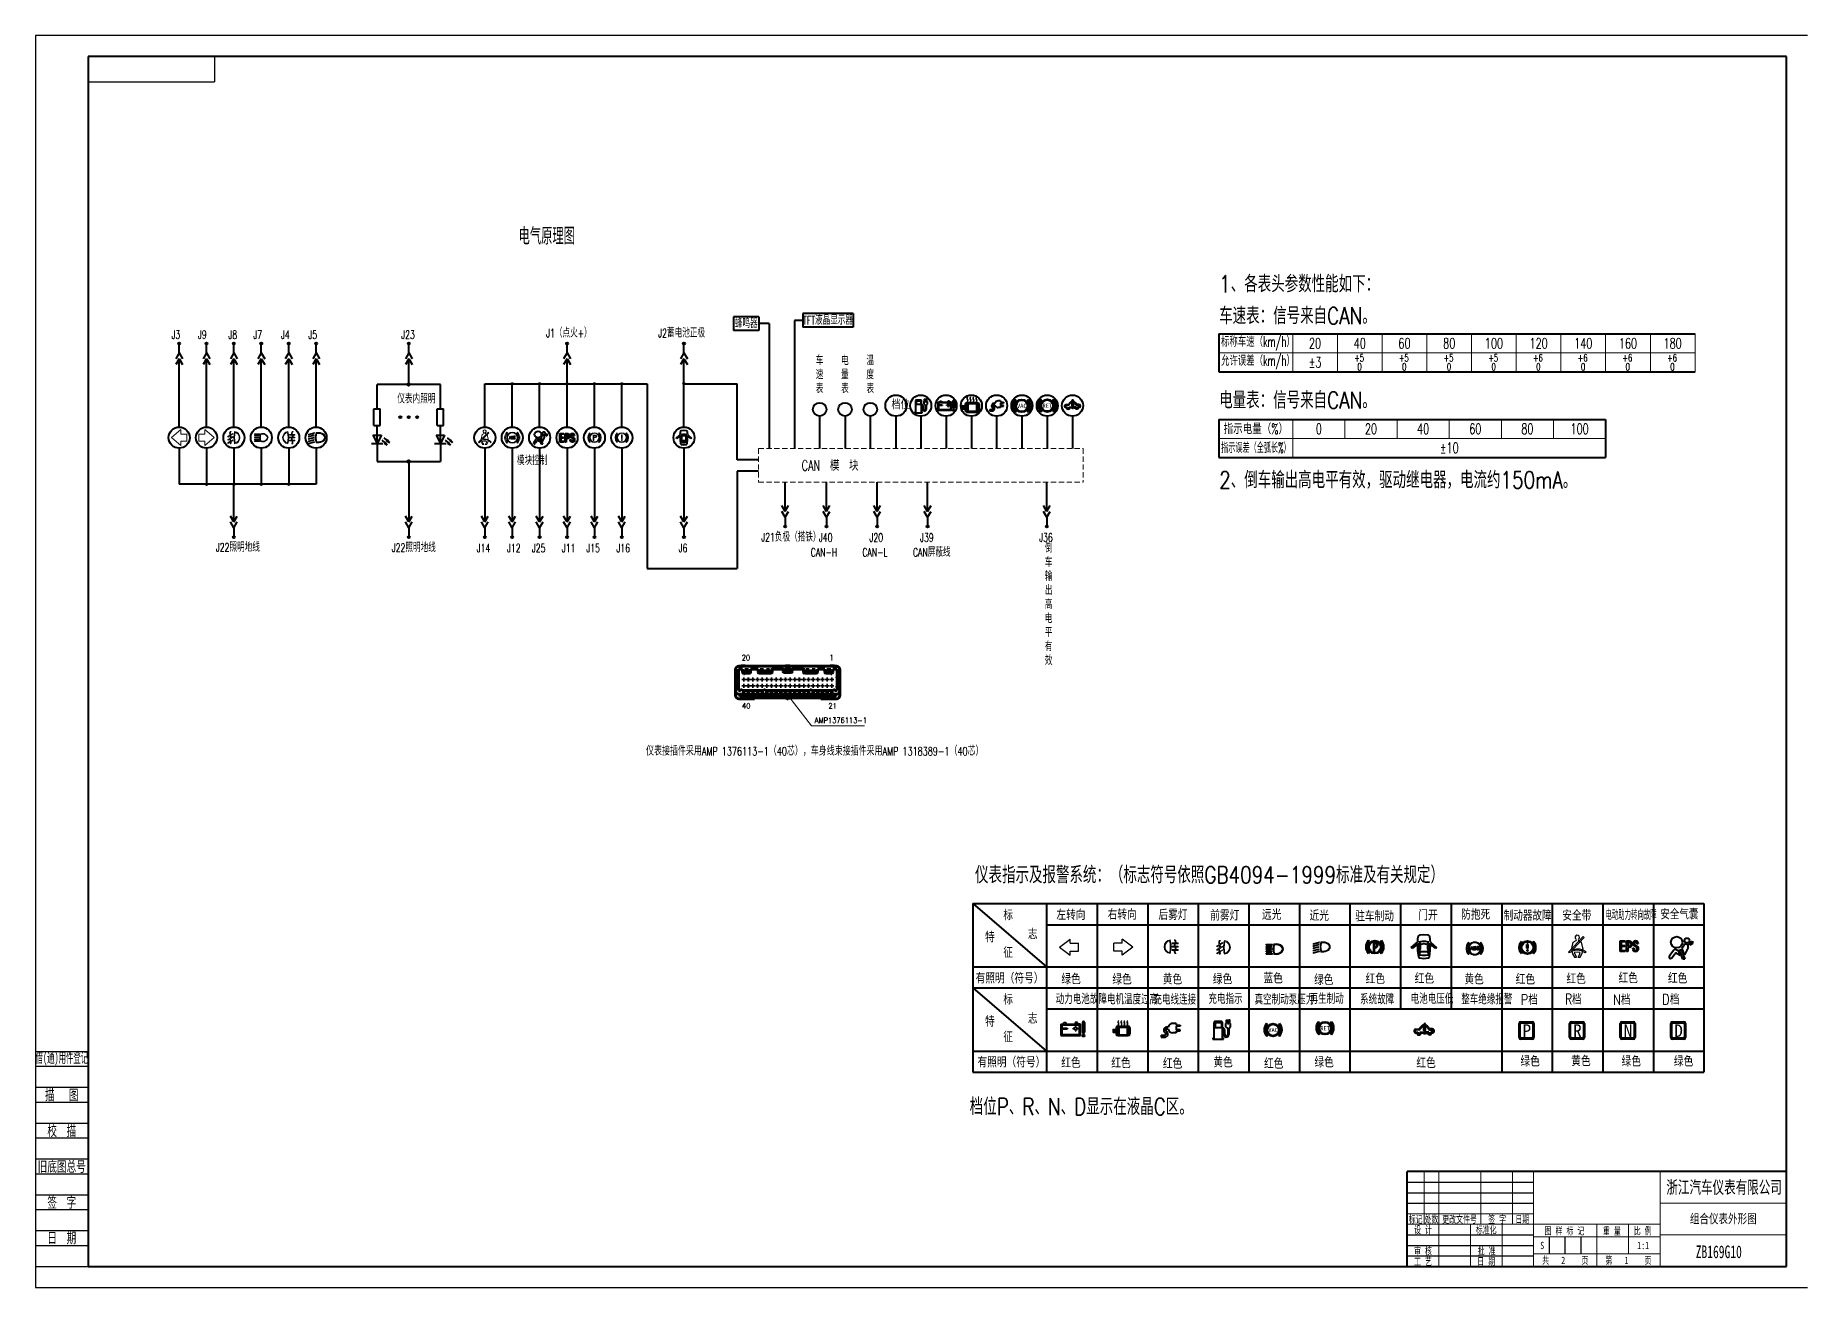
# Model space of a CAD drawing. Extents: x -871 to 2543, y 496 to 1402.
# Drawn here: x -30 to 811, y 496 to 1090 of the extents above; entities that cross this region are included whole.
import ezdxf
from ezdxf.enums import TextEntityAlignment as Align

# ---------------------------------------------------------------- set-up
doc = ezdxf.new("R2010")
doc.units = 0
doc.linetypes.add('1', pattern=[4, 4])
doc.linetypes.add('DASHED', pattern=[0.75, 0.5, -0.25])
doc.layers.get('0').update_dxf_attribs({"linetype": 'CONTINUOUS', "lineweight": 40})
for name, color, linetype in [('002', 1, 'CONTINUOUS'), ('1', 7, 'CONTINUOUS'), ('1轮廓层', 7, 'CONTINUOUS'), ('图框层', 7, 'CONTINUOUS')]:
    doc.layers.add(name, color=color, linetype=linetype)
for name, color, linetype, lineweight in [('1轮廓实线层', 7, 'CONTINUOUS', 40), ('2细线层', 3, 'CONTINUOUS', 20), ('4虚线层', 6, 'DASHED', 20), ('5剖面线层', 2, 'CONTINUOUS', 20), ('6文字层', 3, 'CONTINUOUS', 20), ('7标注层', 4, 'CONTINUOUS', 20), ('CAXA0', 7, 'CONTINUOUS', 70), ('排图层', 5, 'CONTINUOUS', 40)]:
    doc.layers.add(name, color=color, linetype=linetype, lineweight=lineweight)
doc.styles.add('HZTXT1', font='', dxfattribs={"width": 0.7, "height": 5})
doc.styles.get("Standard").update_dxf_attribs({"font": 'romans.shx', "width": 0.67, "height": 3.5, "bigfont": 'hzfs.shx'})
doc.styles.add('STYLE9', font='romans.shx', dxfattribs={"width": 0.67, "height": 5, "bigfont": 'hzfs.shx'})
doc.styles.add('李志平', font='', dxfattribs={"width": 0.67})
doc.styles.add('样式 2', font='DotumChe.ttf', dxfattribs={"height": 5})
doc.styles.get('HZTXT1').set_extended_font_data('楷体_GB2312')
doc.styles.get('李志平').set_extended_font_data('楷体_GB2312')

msp = doc.modelspace()

# ---------------------------------------------------------------- texts
at = {"color": 3, "style": 'HZTXT1'}
for s, p in [('P', (675.8653, 614.6414)), ('N', (723.8653, 614.6414)), ('D', (747.8653, 614.6414))]:
    msp.add_text(s, height=6, dxfattribs=at).set_placement(p)
at = {"color": 2, "style": 'HZTXT1'}
msp.add_text('R', height=6, dxfattribs=at).set_placement((699.8653, 614.6414))
at = {"layer": '1轮廓实线层', "color": 3}
for s, height, width, p in [('1、各表头参数性能如下：', 8, 0.8, (531.9029, 967.883)), ('车速表：信号来自CAN。', 8, 0.8, (531.9029, 952.7852)), ('电量表：信号来自CAN。', 8, 0.8, (531.9029, 912.7499)), ('2、倒车输出高电平有效，驱动继电器，电流约150mA。', 8, 0.8, (531.9029, 874.8944)), ('仪表指示及报警系统：（标志符号依照GB4094-1999标准及有关规定）', 8, 0.8, (416.0418, 687.539)), ('标', 5, 0.8, (429.4467, 670.0143)), ('左转向', 5, 0.8, (454.6318, 670.1006)), ('右转向', 5, 0.8, (478.9496, 670.2547)), ('后雾灯', 5, 0.8, (503.0799, 670.1362)), ('前雾灯', 5, 0.8, (527.6622, 669.8538)), ('远光', 5, 0.8, (552.215, 670.208)), ('近光', 5, 0.8, (574.801, 669.7176)), ('驻车制动', 5, 0.8, (596.4487, 669.4748)), ('门开', 5, 0.75, (626.303, 669.9305)), ('防抱死', 5, 0.8, (646.7265, 670.2658)), ('制动器故障', 5, 0.7, (666.8966, 669.7467)), ('安全带', 5, 0.8, (694.7439, 669.7988)), ('电动助力转向故障', 5, 0.45, (715.1932, 670.122)), ('特', 5, 0.8, (420.7786, 659.4862)), ('志', 5, 0.8, (441.1126, 660.9512)), ('征', 5, 0.8, (429.4467, 652.1892)), ('有照明（符号）', 5, 0.8, (416.3106, 640.0243)), ('绿色', 5, 0.8, (457.0093, 639.6204)), ('绿色', 5, 0.8, (481.2036, 639.4875)), ('黄色', 5, 0.8, (505.1254, 639.5721)), ('绿色', 5, 0.8, (528.8923, 639.6042)), ('蓝色', 5, 0.8, (552.9137, 640.0267)), ('绿色', 5, 0.8, (576.9451, 639.2865)), ('红色', 5, 0.8, (601.3668, 639.7773)), ('红色', 5, 0.8, (624.6548, 639.8969)), ('黄色', 5, 0.8, (648.2645, 639.5787)), ('红色', 5, 0.8, (672.5927, 639.5305)), ('红色', 5, 0.8, (696.6941, 639.7773)), ('红色', 5, 0.8, (721.3826, 640.109)), ('红色', 5, 0.8, (744.8544, 640.0049)), ('标', 5, 0.8, (429.4467, 630.0143)), ('动力电池故障', 5, 0.6, (454.3125, 630.2034)), ('电机温度过高', 5, 0.6, (478.6434, 630.0764)), ('充电线连接', 5, 0.6, (500.6974, 629.9771)), ('充电指示', 5, 0.6, (526.7884, 630.3216)), ('真空制动泵压力', 5, 0.6, (548.6974, 629.9771)), ('再生制动', 5, 0.6, (574.7884, 630.3216)), ('系统故障', 5, 0.6, (598.7607, 630.0771)), ('电池电压低', 5, 0.6, (622.7884, 630.3216)), ('整车绝缘报警', 5, 0.6, (646.7607, 630.0771)), ('P档', 5, 0.8, (674.9731, 629.8268)), ('R档', 5, 0.7, (696.1681, 630.0394)), ('N档', 5, 0.8, (718.7439, 629.7988)), ('D档', 5, 0.8, (742.1218, 629.9756)), ('特', 5, 0.8, (420.7786, 619.4862)), ('志', 5, 0.8, (441.1126, 620.9512)), ('征', 5, 0.8, (429.4467, 612.1892)), ('有照明（符号）', 5, 0.8, (417.197, 600.2015)), ('黄色', 5, 0.8, (529.1129, 600.1801)), ('绿色', 5, 0.8, (577.1129, 600.1801)), ('绿色', 5, 0.8, (674.8803, 600.6099)), ('黄色', 5, 0.8, (698.99, 600.7753)), ('绿色', 5, 0.8, (722.8593, 600.6099)), ('绿色', 5, 0.8, (747.6703, 600.6099)), ('红色', 5, 0.8, (456.9532, 599.922)), ('红色', 5, 0.8, (480.678, 599.788)), ('红色', 5, 0.8, (505.1901, 599.5576)), ('红色', 5, 0.8, (553.1901, 599.5576)), ('红色', 5, 0.8, (625.4858, 599.8842)), ('档位P、R、N、D显示在液晶C区。', 8, 0.8, (413.5158, 577.591))]:
    msp.add_text(s, height=height, dxfattribs=dict(at, width=width)).set_placement(p)
at = {"layer": '1轮廓实线层', "color": 2, "width": 0.8}
msp.add_text('档位', height=4, dxfattribs=at).set_placement((376.359, 912.4586))
at = {"layer": '1轮廓层', "color": 1, "style": '样式 2', "width": 1.125}
for p in [(435.9373, 913.0297), (555.2093, 616.9231)]:
    msp.add_text('VAC', height=2, dxfattribs=at).set_placement(p)
at = {"layer": '1轮廓层', "color": 3, "style": '样式 2', "width": 1.125}
for p in [(448.037, 913.1244), (579.8816, 617.7736)]:
    msp.add_text('RET', height=2, dxfattribs=at).set_placement(p)
at = {"layer": '2细线层', "lineweight": 25, "width": 0.8}
for s, height, p in [('20', 2.61426, (305.3178, 793.2861)), ('1', 2.6143, (347.0328, 793.2861)), ('40', 2.61426, (305.447, 770.4174)), ('21', 2.61426, (346.479, 770.4174))]:
    msp.add_text(s, height=height, dxfattribs=at).set_placement(p)
at = {"layer": '2细线层', "lineweight": 0, "width": 0.8}
msp.add_text('AMP1376113-1', height=2.614263, dxfattribs=at).set_placement((339.9793, 763.5624))
at = {"layer": '2细线层', "color": 2, "ltscale": 5, "width": 0.7}
msp.add_text('仪表接插件采用AMP 1376113-1（40芯），车身线束接插件采用AMP 1318389-1（40芯）', height=4, dxfattribs=at).set_placement((259.9115, 748.1908))
at = {"layer": '2细线层', "ltscale": 10, "attachment_point": 5, "style": 'STYLE9'}
for s, insert, char_height, width in [('电气原理图', (212.7888, 994.5574), 8, 60.829739), ('\\P指示电量（%）{\\W0.5;\\P} ', (549.3109, 903.1109), 5, 35)]:
    msp.add_mtext(s, dxfattribs=dict(at, insert=insert, char_height=char_height, width=width))
at = {"layer": '6文字层', "ltscale": 7, "style": 'STYLE9', "width": 0.67}
for s, p in [('J1（点火+）', (212.5046, 946.5348)), ('J2蓄电池正极', (265.6906, 946.5348)), ('J3', (34.7219, 945.8214)), ('J9', (47.2501, 945.8214)), ('J8', (61.7049, 945.8214)), ('J7', (73.5512, 945.8214)), ('J4', (86.6781, 945.8214)), ('J5', (99.6781, 945.8214)), ('J23', (143.7308, 945.8214)), ('仪表内照明', (141.8652, 915.2666)), ('模块控制', (198.614, 885.979)), ('J21负极（搭铁）', (314.5982, 849.7073)), ('J40', (341.9403, 849.5627)), ('J20', (365.9555, 849.5627)), ('J39', (389.9555, 849.5627)), ('J22照明地线', (55.7631, 844.889)), ('J22照明地线', (139.2407, 844.7073)), ('J14', (179.5351, 844.5627)), ('J12', (193.9306, 844.5627)), ('J25', (205.7117, 844.5627)), ('J11', (219.9306, 844.5627)), ('J15', (231.5712, 844.5627)), ('J16', (245.862, 844.5627)), ('J6', (275.3719, 844.5627))]:
    msp.add_text(s, height=4, dxfattribs=at).set_placement(p)
at = {"layer": '6文字层', "style": 'STYLE9', "width": 0.67}
for s, p in [('+5', (596.0081, 935.0739)), ('0', (597.5156, 930.8406)), ('+5', (617.2223, 935.0739)), ('0', (618.7298, 930.8406)), ('+5', (638.4365, 935.0739)), ('0', (639.944, 930.8406)), ('+5', (659.6507, 935.0739)), ('0', (661.1582, 930.8406)), ('+6', (680.8649, 935.0739)), ('0', (682.3724, 930.8406)), ('+6', (702.0791, 935.0739)), ('0', (703.5866, 930.8406)), ('+6', (723.2939, 935.0739)), ('0', (724.8014, 930.8406)), ('+6', (744.5081, 935.0739)), ('0', (746.0156, 930.8406))]:
    msp.add_text(s, height=3.5, dxfattribs=at).set_placement(p)
at = {"layer": '6文字层', "color": 1, "ltscale": 7, "style": 'STYLE9', "width": 0.67}
msp.add_text('J36', height=4, dxfattribs=at).set_placement((446.497, 849.5627))
at = {"layer": '6文字层', "ltscale": 10, "style": 'STYLE9'}
for s, insert, char_height, width, attachment_point in [('蜂鸣器', (307.4549, 953.0301), 4, 24, 5), ('TFT液晶显示器', (346.2435, 954.5831), 4, 24, 5), ('{\\W0.59;标称车速（km/h）}', (550.3109, 943.7073), 5, 35, 5), ('20', (577.418, 943.7073), 5, 21.2142, 5), ('40', (598.6322, 943.7073), 5, 21.2142, 5), ('60', (619.8464, 943.7073), 5, 21.2142, 5), ('80', (641.0606, 943.7073), 5, 21.2142, 5), ('100', (662.2748, 943.7073), 5, 21.2142, 5), ('120', (683.489, 943.7073), 5, 21.2142, 5), ('140', (704.7038, 943.7073), 5, 21.2142, 5), ('160', (725.918, 943.7073), 5, 21.2142, 5), ('180', (747.1328, 943.7073), 5, 21.2142, 5), ('车\\P速\\P表', (340.4238, 937.4094), 4, 6.617731, 1), ('电\\P量\\P表', (352.4696, 937.4094), 4, 6.617731, 1), ('温\\P度\\P表', (364.4696, 937.4094), 4, 6.617731, 1), ('{\\W0.59;允许误差（km/h）}', (550.3109, 934.7073), 5, 35, 5), ('±3', (577.418, 934.7073), 5, 21.2142, 5), ('0', (579.1859, 903.1109), 5, 24.75, 5), ('20', (603.9359, 903.1109), 5, 24.75, 5), ('40', (628.6859, 903.1109), 5, 24.75, 5), ('60', (653.4359, 903.1109), 5, 24.75, 5), ('80', (678.1859, 903.1109), 5, 24.75, 5), ('100', (702.9359, 903.1109), 5, 24.75, 5), ('{\\W0.5;指示误差（全弧长%）}', (549.3109, 894.1109), 5, 35, 5), ('±10', (641.0609, 894.1109), 5, 148.5, 5), ('CAN  模  块', (347.2842, 885.7673), 5, 48, 5), ('CAN-H', (338.0726, 846.516), 4, 6.617731, 1), ('CAN-L', (362.573, 846.516), 4, 6.617731, 1), ('CAN屏蔽线', (386.573, 846.516), 4, 20, 1), ('安全气囊', (750.2805, 672.8659), 5, 19.681818, 5), ('组合仪表外形图', (771.1275, 528.257), 5, 60, 5)]:
    msp.add_mtext(s, dxfattribs=dict(at, insert=insert, char_height=char_height, width=width, attachment_point=attachment_point))
at = {"layer": '6文字层', "color": 1, "ltscale": 10, "insert": (449.1505, 848.3961), "char_height": 4, "width": 5.839466, "attachment_point": 1, "style": 'STYLE9'}
msp.add_mtext('倒车输出高电平有效', dxfattribs=at)
at = {"layer": '图框层', "color": 3, "style": '李志平'}
for s, height, width, p in [('借(通)用件登记', 5, 0.5, (-17.3206, 604.5648)), ('描   图', 5, 0.67, (-17.3725, 587.257)), ('校  描', 5, 0.67, (-17.3725, 570.257)), ('旧底图总号', 5, 0.67, (-17.3725, 553.257)), ('签  字', 5, 0.67, (-17.3725, 536.257)), ('标记', 3.5, 0.67, (625.1275, 528.257)), ('处数', 3.5, 0.67, (632.6275, 528.257)), (' 更改文件号 ', 3.5, 0.67, (645.9841, 528.257)), (' 签 字 ', 3.5, 0.67, (663.8287, 528.257)), (' 日期 ', 3.5, 0.67, (675.7555, 528.257)), ('日  期', 5, 0.67, (-17.3662, 519.3568)), (' 设 计 ', 3.5, 0.67, (628.6275, 523.2623)), (' 标准化 ', 3.5, 0.67, (658.6275, 523.2623)), (' 图 样 标 记 ', 3.5, 0.67, (695.7582, 522.757)), (' 重 量 ', 3.5, 0.67, (718.2556, 522.757)), (' 比 例 ', 3.5, 0.67, (732.9088, 522.757)), (' 审 核 ', 3.5, 0.67, (628.6275, 513.257)), (' 批 准 ', 3.5, 0.67, (658.8449, 513.257)), ('S', 3.5, 0.67, (685.2064, 515.7164)), ('1:1', 3.5, 0.67, (733.1058, 515.7164)), (' 工 艺 ', 3.5, 0.67, (628.6275, 508.257)), (' 日 期 ', 3.5, 0.67, (658.6275, 508.257)), ('共   2    页', 3.5, 0.67, (696.1275, 508.757)), ('第   1    页', 3.5, 0.67, (726.1275, 508.757))]:
    msp.add_text(s, height=height, dxfattribs=dict(at, width=width)).set_placement(p, align=Align.MIDDLE)
at = {"layer": '图框层', "color": 3, "style": '李志平', "width": 0.67}
for s, p in [('浙江汽车仪表有限公司', (744.1094, 540.3584)), ('ZB169G10', (758.0658, 509.7169))]:
    msp.add_text(s, height=6, dxfattribs=at).set_placement(p)

# ---------------------------------------------------------------- hatches: boundary and pattern name
h = msp.add_hatch(color=3)
h.dxf.hatch_style = 2
h.paths.add_polyline_path([(102.5953, 901.3768), (99.6922, 900.5704), (102.5146, 901.1348)])
h = msp.add_hatch(color=3)
h.dxf.hatch_style = 2
h.paths.add_polyline_path([(102.5146, 901.1348), (99.6922, 900.5704), (102.434, 900.8123)])
h = msp.add_hatch(color=3)
h.dxf.hatch_style = 2
h.paths.add_polyline_path([(102.434, 900.8123), (99.6922, 900.5704), (99.6922, 900.0865)])
h = msp.add_hatch(color=3)
h.dxf.hatch_style = 2
h.paths.add_polyline_path([(102.2727, 900.3284), (99.6922, 899.6027), (102.2727, 900.0865)])
h = msp.add_hatch(color=3)
h.dxf.hatch_style = 2
h.paths.add_polyline_path([(102.2727, 900.0865), (99.6922, 899.6027), (102.1921, 899.764)])
h = msp.add_hatch(color=3)
h.dxf.hatch_style = 2
h.paths.add_polyline_path([(102.9985, 900.2478), (103.4017, 899.8446), (102.9178, 899.6833)])
h = msp.add_hatch(color=3)
h.dxf.hatch_style = 2
h.paths.add_polyline_path([(103.1597, 900.8123), (103.5629, 900.4091), (102.9985, 900.2478)])
h = msp.add_hatch(color=3)
h.dxf.hatch_style = 2
h.paths.add_polyline_path([(103.5629, 900.4091), (103.4017, 899.8446), (102.9985, 900.2478)])
h = msp.add_hatch(color=3)
h.dxf.hatch_style = 2
h.paths.add_polyline_path([(103.321, 901.2961), (103.7242, 900.9736), (103.1597, 900.8123)])
h = msp.add_hatch(color=3)
h.dxf.hatch_style = 2
h.paths.add_polyline_path([(103.7242, 900.9736), (103.5629, 900.4091), (103.1597, 900.8123)])
h = msp.add_hatch(color=3)
h.dxf.hatch_style = 2
h.paths.add_polyline_path([(103.321, 901.3768), (105.7402, 901.2155), (103.321, 901.2961)])
h = msp.add_hatch(color=3)
h.dxf.hatch_style = 2
h.paths.add_polyline_path([(105.0951, 901.3768), (105.7402, 901.2155), (103.321, 901.3768)])
h = msp.add_hatch(color=3)
h.dxf.hatch_style = 2
h.paths.add_polyline_path([(103.4017, 901.3768), (105.0951, 901.3768), (103.321, 901.3768)])
h = msp.add_hatch(color=3)
h.dxf.hatch_style = 2
h.paths.add_polyline_path([(103.321, 901.2961), (105.7402, 901.2155), (103.7242, 900.9736)])
h = msp.add_hatch(color=3)
h.dxf.hatch_style = 2
h.paths.add_polyline_path([(103.4823, 901.4574), (105.0951, 901.3768), (103.4017, 901.3768)])
h = msp.add_hatch(color=3)
h.dxf.hatch_style = 2
h.paths.add_polyline_path([(104.45, 901.4574), (105.0951, 901.3768), (103.4823, 901.4574)])
h = msp.add_hatch(color=3)
h.dxf.hatch_style = 2
h.paths.add_polyline_path([(105.7402, 901.2155), (104.45, 900.9736), (103.7242, 900.9736)])
h = msp.add_hatch(color=3)
h.dxf.hatch_style = 2
h.paths.add_polyline_path([(105.7402, 901.2155), (106.1434, 901.1348), (104.45, 900.9736)])
h = msp.add_hatch(color=3)
h.dxf.hatch_style = 2
h.paths.add_polyline_path([(106.1434, 901.1348), (106.466, 900.9736), (104.45, 900.9736)])
h = msp.add_hatch(color=3)
h.dxf.hatch_style = 2
h.paths.add_polyline_path([(104.45, 900.9736), (106.466, 900.9736), (105.0145, 900.9736)])
h = msp.add_hatch(color=3)
h.dxf.hatch_style = 2
h.paths.add_polyline_path([(105.0145, 900.9736), (106.7885, 900.7316), (105.5789, 900.8123)])
h = msp.add_hatch(color=3)
h.dxf.hatch_style = 2
h.paths.add_polyline_path([(106.466, 900.9736), (106.7885, 900.7316), (105.0145, 900.9736)])
h = msp.add_hatch(color=3)
h.dxf.hatch_style = 2
h.paths.add_polyline_path([(105.5789, 900.8123), (106.7885, 900.7316), (105.8209, 900.7316)])
h = msp.add_hatch(color=3)
h.dxf.hatch_style = 2
h.paths.add_polyline_path([(105.8209, 900.7316), (106.7885, 900.7316), (106.0628, 900.651)])
h = msp.add_hatch(color=3)
h.dxf.hatch_style = 2
h.paths.add_polyline_path([(106.7885, 900.7316), (107.1111, 900.4897), (106.0628, 900.651)])
h = msp.add_hatch(color=3)
h.dxf.hatch_style = 2
h.paths.add_polyline_path([(106.0628, 900.651), (107.1111, 900.4897), (106.3047, 900.4897)])
h = msp.add_hatch(color=3)
h.dxf.hatch_style = 2
h.paths.add_polyline_path([(106.3047, 900.4897), (107.1111, 900.4897), (106.466, 900.4091)])
h = msp.add_hatch(color=3)
h.dxf.hatch_style = 2
h.paths.add_polyline_path([(107.1111, 900.4897), (107.353, 900.2478), (106.466, 900.4091)])
h = msp.add_hatch(color=3)
h.dxf.hatch_style = 2
h.paths.add_polyline_path([(106.466, 900.4091), (107.353, 900.2478), (106.6273, 900.2478)])
h = msp.add_hatch(color=3)
h.dxf.hatch_style = 2
h.paths.add_polyline_path([(106.6273, 900.2478), (107.353, 900.2478), (106.7885, 900.0865)])
h = msp.add_hatch(color=3)
h.dxf.hatch_style = 2
h.paths.add_polyline_path([(107.353, 900.2478), (107.5143, 899.9252), (106.7885, 900.0865)])
h = msp.add_hatch(color=3)
h.dxf.hatch_style = 2
h.paths.add_polyline_path([(106.7885, 900.0865), (107.5143, 899.9252), (106.9498, 899.9252)])
h = msp.add_hatch(color=3)
h.dxf.hatch_style = 2
h.paths.add_polyline_path([(106.9498, 899.9252), (107.5143, 899.9252), (107.1111, 899.764)])
h = msp.add_hatch(color=3)
h.dxf.hatch_style = 2
h.paths.add_polyline_path([(107.5143, 899.9252), (107.6756, 899.6833), (107.1111, 899.764)])
h = msp.add_hatch(color=3)
h.dxf.hatch_style = 2
h.paths.add_polyline_path([(102.1921, 899.764), (99.6922, 899.6027), (99.6922, 899.1188)])
h = msp.add_hatch(color=3)
h.dxf.hatch_style = 2
h.paths.add_polyline_path([(102.1921, 899.1995), (99.6922, 898.5544), (102.1921, 898.9576)])
h = msp.add_hatch(color=3)
h.dxf.hatch_style = 2
h.paths.add_polyline_path([(102.1921, 898.9576), (99.6922, 898.5544), (102.1921, 898.7156)])
h = msp.add_hatch(color=3)
h.dxf.hatch_style = 2
h.paths.add_polyline_path([(102.1921, 898.7156), (99.6922, 898.5544), (99.6922, 898.0705)])
h = msp.add_hatch(color=3)
h.dxf.hatch_style = 2
h.paths.add_polyline_path([(102.1921, 898.1512), (99.6922, 897.506), (102.2727, 897.9092)])
h = msp.add_hatch(color=3)
h.dxf.hatch_style = 2
h.paths.add_polyline_path([(102.2727, 897.9092), (99.6922, 897.506), (102.2727, 897.6673)])
h = msp.add_hatch(color=3)
h.dxf.hatch_style = 2
h.paths.add_polyline_path([(102.2727, 897.6673), (99.6922, 897.506), (99.6922, 897.0222)])
h = msp.add_hatch(color=3)
h.dxf.hatch_style = 2
h.paths.add_polyline_path([(102.434, 897.1028), (99.6922, 896.3771), (102.5146, 896.8609)])
h = msp.add_hatch(color=3)
h.dxf.hatch_style = 2
h.paths.add_polyline_path([(102.5146, 896.8609), (99.6922, 896.3771), (102.5953, 896.619)])
h = msp.add_hatch(color=3)
h.dxf.hatch_style = 2
h.paths.add_polyline_path([(102.5953, 896.619), (99.6922, 896.3771), (99.6922, 895.8932)])
h = msp.add_hatch(color=3)
h.dxf.hatch_style = 2
h.paths.add_polyline_path([(102.9178, 899.6833), (103.321, 899.2801), (102.8372, 899.0382)])
h = msp.add_hatch(color=3)
h.dxf.hatch_style = 2
h.paths.add_polyline_path([(103.321, 899.2801), (103.321, 898.7156), (102.8372, 899.0382)])
h = msp.add_hatch(color=3)
h.dxf.hatch_style = 2
h.paths.add_polyline_path([(102.8372, 899.0382), (103.321, 898.7156), (102.9178, 898.3931)])
h = msp.add_hatch(color=3)
h.dxf.hatch_style = 2
h.paths.add_polyline_path([(103.4017, 899.8446), (103.321, 899.2801), (102.9178, 899.6833)])
h = msp.add_hatch(color=3)
h.dxf.hatch_style = 2
h.paths.add_polyline_path([(103.321, 898.7156), (103.4017, 898.1512), (102.9178, 898.3931)])
h = msp.add_hatch(color=3)
h.dxf.hatch_style = 2
h.paths.add_polyline_path([(102.9178, 898.3931), (103.4017, 898.1512), (102.9985, 897.8286)])
h = msp.add_hatch(color=3)
h.dxf.hatch_style = 2
h.paths.add_polyline_path([(103.4017, 898.1512), (103.5629, 897.5867), (102.9985, 897.8286)])
h = msp.add_hatch(color=3)
h.dxf.hatch_style = 2
h.paths.add_polyline_path([(102.9985, 897.8286), (103.5629, 897.5867), (103.1597, 897.2641)])
h = msp.add_hatch(color=3)
h.dxf.hatch_style = 2
h.paths.add_polyline_path([(103.5629, 897.5867), (103.7242, 897.0222), (103.1597, 897.2641)])
h = msp.add_hatch(color=3)
h.dxf.hatch_style = 2
h.paths.add_polyline_path([(103.1597, 897.2641), (103.7242, 897.0222), (103.321, 896.6996)])
h = msp.add_hatch(color=3)
h.dxf.hatch_style = 2
h.paths.add_polyline_path([(103.7242, 897.0222), (104.5306, 897.0222), (103.321, 896.6996)])
h = msp.add_hatch(color=3)
h.dxf.hatch_style = 2
h.paths.add_polyline_path([(104.5306, 897.0222), (106.3047, 896.9416), (103.321, 896.6996)])
h = msp.add_hatch(color=3)
h.dxf.hatch_style = 2
h.paths.add_polyline_path([(106.3047, 896.9416), (105.9015, 896.7803), (103.321, 896.6996)])
h = msp.add_hatch(color=3)
h.dxf.hatch_style = 2
h.paths.add_polyline_path([(105.9015, 896.7803), (105.4983, 896.6996), (103.321, 896.6996)])
h = msp.add_hatch(color=3)
h.dxf.hatch_style = 2
h.paths.add_polyline_path([(103.321, 896.6996), (105.0951, 896.619), (103.4017, 896.5384)])
h = msp.add_hatch(color=3)
h.dxf.hatch_style = 2
h.paths.add_polyline_path([(105.4983, 896.6996), (105.0951, 896.619), (103.321, 896.6996)])
h = msp.add_hatch(color=3)
h.dxf.hatch_style = 2
h.paths.add_polyline_path([(105.0951, 896.619), (104.9338, 896.5384), (103.4017, 896.5384)])
h = msp.add_hatch(color=3)
h.dxf.hatch_style = 2
h.paths.add_polyline_path([(103.4017, 896.5384), (104.9338, 896.5384), (103.4823, 896.5384)])
h = msp.add_hatch(color=3)
h.dxf.hatch_style = 2
h.paths.add_polyline_path([(104.9338, 896.5384), (104.7725, 896.5384), (103.4823, 896.5384)])
h = msp.add_hatch(color=3)
h.dxf.hatch_style = 2
h.paths.add_polyline_path([(104.8532, 897.0222), (106.3047, 896.9416), (104.5306, 897.0222)])
h = msp.add_hatch(color=3)
h.dxf.hatch_style = 2
h.paths.add_polyline_path([(105.0951, 897.0222), (106.3047, 896.9416), (104.8532, 897.0222)])
h = msp.add_hatch(color=3)
h.dxf.hatch_style = 2
h.paths.add_polyline_path([(105.337, 897.1028), (106.3047, 896.9416), (105.0951, 897.0222)])
h = msp.add_hatch(color=3)
h.dxf.hatch_style = 2
h.paths.add_polyline_path([(105.5789, 897.1835), (106.6273, 897.1028), (105.337, 897.1028)])
h = msp.add_hatch(color=3)
h.dxf.hatch_style = 2
h.paths.add_polyline_path([(106.6273, 897.1028), (106.3047, 896.9416), (105.337, 897.1028)])
h = msp.add_hatch(color=3)
h.dxf.hatch_style = 2
h.paths.add_polyline_path([(105.8209, 897.2641), (106.6273, 897.1028), (105.5789, 897.1835)])
h = msp.add_hatch(color=3)
h.dxf.hatch_style = 2
h.paths.add_polyline_path([(106.0628, 897.3448), (106.6273, 897.1028), (105.8209, 897.2641)])
h = msp.add_hatch(color=3)
h.dxf.hatch_style = 2
h.paths.add_polyline_path([(106.3047, 897.4254), (106.9498, 897.3448), (106.0628, 897.3448)])
h = msp.add_hatch(color=3)
h.dxf.hatch_style = 2
h.paths.add_polyline_path([(106.9498, 897.3448), (106.6273, 897.1028), (106.0628, 897.3448)])
h = msp.add_hatch(color=3)
h.dxf.hatch_style = 2
h.paths.add_polyline_path([(106.466, 897.5867), (106.9498, 897.3448), (106.3047, 897.4254)])
h = msp.add_hatch(color=3)
h.dxf.hatch_style = 2
h.paths.add_polyline_path([(106.6273, 897.748), (107.1917, 897.5867), (106.466, 897.5867)])
h = msp.add_hatch(color=3)
h.dxf.hatch_style = 2
h.paths.add_polyline_path([(107.1917, 897.5867), (106.9498, 897.3448), (106.466, 897.5867)])
h = msp.add_hatch(color=3)
h.dxf.hatch_style = 2
h.paths.add_polyline_path([(106.7885, 897.9092), (107.1917, 897.5867), (106.6273, 897.748)])
h = msp.add_hatch(color=3)
h.dxf.hatch_style = 2
h.paths.add_polyline_path([(107.0305, 898.0705), (107.4337, 897.9092), (106.7885, 897.9092)])
h = msp.add_hatch(color=3)
h.dxf.hatch_style = 2
h.paths.add_polyline_path([(107.4337, 897.9092), (107.1917, 897.5867), (106.7885, 897.9092)])
h = msp.add_hatch(color=3)
h.dxf.hatch_style = 2
h.paths.add_polyline_path([(107.1111, 898.3124), (107.5949, 898.1512), (107.0305, 898.0705)])
h = msp.add_hatch(color=3)
h.dxf.hatch_style = 2
h.paths.add_polyline_path([(107.5949, 898.1512), (107.4337, 897.9092), (107.0305, 898.0705)])
h = msp.add_hatch(color=3)
h.dxf.hatch_style = 2
h.paths.add_polyline_path([(107.1111, 899.764), (107.6756, 899.6833), (107.1917, 899.522)])
h = msp.add_hatch(color=3)
h.dxf.hatch_style = 2
h.paths.add_polyline_path([(107.2724, 898.635), (107.6756, 898.4737), (107.1111, 898.3124)])
h = msp.add_hatch(color=3)
h.dxf.hatch_style = 2
h.paths.add_polyline_path([(107.6756, 898.4737), (107.5949, 898.1512), (107.1111, 898.3124)])
h = msp.add_hatch(color=3)
h.dxf.hatch_style = 2
h.paths.add_polyline_path([(107.6756, 899.6833), (107.7562, 899.3608), (107.1917, 899.522)])
h = msp.add_hatch(color=3)
h.dxf.hatch_style = 2
h.paths.add_polyline_path([(107.1917, 899.522), (107.7562, 899.3608), (107.2724, 899.2801)])
h = msp.add_hatch(color=3)
h.dxf.hatch_style = 2
h.paths.add_polyline_path([(107.7562, 899.3608), (107.7562, 899.1188), (107.2724, 899.2801)])
h = msp.add_hatch(color=3)
h.dxf.hatch_style = 2
h.paths.add_polyline_path([(107.2724, 899.2801), (107.7562, 899.1188), (107.2724, 898.9576)])
h = msp.add_hatch(color=3)
h.dxf.hatch_style = 2
h.paths.add_polyline_path([(107.7562, 899.1188), (107.7562, 898.7963), (107.2724, 898.9576)])
h = msp.add_hatch(color=3)
h.dxf.hatch_style = 2
h.paths.add_polyline_path([(107.2724, 898.9576), (107.7562, 898.7963), (107.2724, 898.7963)])
h = msp.add_hatch(color=3)
h.dxf.hatch_style = 2
h.paths.add_polyline_path([(107.2724, 898.7963), (107.6756, 898.4737), (107.2724, 898.635)])
h = msp.add_hatch(color=3)
h.dxf.hatch_style = 2
h.paths.add_polyline_path([(107.7562, 898.7963), (107.6756, 898.4737), (107.2724, 898.7963)])
h = msp.add_hatch(color=3)
h.dxf.hatch_style = 2
h.paths.add_polyline_path([(579.4356, 659.7294), (576.5326, 658.923), (579.355, 659.4874)])
h = msp.add_hatch(color=3)
h.dxf.hatch_style = 2
h.paths.add_polyline_path([(579.355, 659.4874), (576.5326, 658.923), (579.2743, 659.1649)])
h = msp.add_hatch(color=3)
h.dxf.hatch_style = 2
h.paths.add_polyline_path([(579.2743, 659.1649), (576.5326, 658.923), (576.5326, 658.4391)])
h = msp.add_hatch(color=3)
h.dxf.hatch_style = 2
h.paths.add_polyline_path([(579.1131, 658.681), (576.5326, 657.9553), (579.1131, 658.4391)])
h = msp.add_hatch(color=3)
h.dxf.hatch_style = 2
h.paths.add_polyline_path([(579.1131, 658.4391), (576.5326, 657.9553), (579.0324, 658.1166)])
h = msp.add_hatch(color=3)
h.dxf.hatch_style = 2
h.paths.add_polyline_path([(579.0324, 658.1166), (576.5326, 657.9553), (576.5326, 657.4714)])
h = msp.add_hatch(color=3)
h.dxf.hatch_style = 2
h.paths.add_polyline_path([(579.0324, 657.5521), (576.5326, 656.907), (579.0324, 657.3102)])
h = msp.add_hatch(color=3)
h.dxf.hatch_style = 2
h.paths.add_polyline_path([(579.0324, 657.3102), (576.5326, 656.907), (579.0324, 657.0682)])
h = msp.add_hatch(color=3)
h.dxf.hatch_style = 2
h.paths.add_polyline_path([(579.0324, 657.0682), (576.5326, 656.907), (576.5326, 656.4231)])
h = msp.add_hatch(color=3)
h.dxf.hatch_style = 2
h.paths.add_polyline_path([(579.0324, 656.5038), (576.5326, 655.8586), (579.1131, 656.2618)])
h = msp.add_hatch(color=3)
h.dxf.hatch_style = 2
h.paths.add_polyline_path([(579.1131, 656.2618), (576.5326, 655.8586), (579.1131, 656.0199)])
h = msp.add_hatch(color=3)
h.dxf.hatch_style = 2
h.paths.add_polyline_path([(579.1131, 656.0199), (576.5326, 655.8586), (576.5326, 655.3748)])
h = msp.add_hatch(color=3)
h.dxf.hatch_style = 2
h.paths.add_polyline_path([(579.7582, 658.0359), (580.1614, 657.6327), (579.6775, 657.3908)])
h = msp.add_hatch(color=3)
h.dxf.hatch_style = 2
h.paths.add_polyline_path([(580.1614, 657.6327), (580.1614, 657.0682), (579.6775, 657.3908)])
h = msp.add_hatch(color=3)
h.dxf.hatch_style = 2
h.paths.add_polyline_path([(579.6775, 657.3908), (580.1614, 657.0682), (579.7582, 656.7457)])
h = msp.add_hatch(color=3)
h.dxf.hatch_style = 2
h.paths.add_polyline_path([(579.8388, 658.6004), (580.242, 658.1972), (579.7582, 658.0359)])
h = msp.add_hatch(color=3)
h.dxf.hatch_style = 2
h.paths.add_polyline_path([(580.242, 658.1972), (580.1614, 657.6327), (579.7582, 658.0359)])
h = msp.add_hatch(color=3)
h.dxf.hatch_style = 2
h.paths.add_polyline_path([(580.1614, 657.0682), (580.242, 656.5038), (579.7582, 656.7457)])
h = msp.add_hatch(color=3)
h.dxf.hatch_style = 2
h.paths.add_polyline_path([(579.7582, 656.7457), (580.242, 656.5038), (579.8388, 656.1812)])
h = msp.add_hatch(color=3)
h.dxf.hatch_style = 2
h.paths.add_polyline_path([(580.0001, 659.1649), (580.4033, 658.7617), (579.8388, 658.6004)])
h = msp.add_hatch(color=3)
h.dxf.hatch_style = 2
h.paths.add_polyline_path([(580.4033, 658.7617), (580.242, 658.1972), (579.8388, 658.6004)])
h = msp.add_hatch(color=3)
h.dxf.hatch_style = 2
h.paths.add_polyline_path([(580.242, 656.5038), (580.4033, 655.9393), (579.8388, 656.1812)])
h = msp.add_hatch(color=3)
h.dxf.hatch_style = 2
h.paths.add_polyline_path([(579.8388, 656.1812), (580.4033, 655.9393), (580.0001, 655.6167)])
h = msp.add_hatch(color=3)
h.dxf.hatch_style = 2
h.paths.add_polyline_path([(580.1614, 659.6487), (580.5646, 659.3262), (580.0001, 659.1649)])
h = msp.add_hatch(color=3)
h.dxf.hatch_style = 2
h.paths.add_polyline_path([(580.5646, 659.3262), (580.4033, 658.7617), (580.0001, 659.1649)])
h = msp.add_hatch(color=3)
h.dxf.hatch_style = 2
h.paths.add_polyline_path([(580.1614, 659.7294), (582.5806, 659.5681), (580.1614, 659.6487)])
h = msp.add_hatch(color=3)
h.dxf.hatch_style = 2
h.paths.add_polyline_path([(581.9355, 659.7294), (582.5806, 659.5681), (580.1614, 659.7294)])
h = msp.add_hatch(color=3)
h.dxf.hatch_style = 2
h.paths.add_polyline_path([(580.242, 659.7294), (581.9355, 659.7294), (580.1614, 659.7294)])
h = msp.add_hatch(color=3)
h.dxf.hatch_style = 2
h.paths.add_polyline_path([(580.1614, 659.6487), (582.5806, 659.5681), (580.5646, 659.3262)])
h = msp.add_hatch(color=3)
h.dxf.hatch_style = 2
h.paths.add_polyline_path([(580.3227, 659.81), (581.9355, 659.7294), (580.242, 659.7294)])
h = msp.add_hatch(color=3)
h.dxf.hatch_style = 2
h.paths.add_polyline_path([(581.2903, 659.81), (581.9355, 659.7294), (580.3227, 659.81)])
h = msp.add_hatch(color=3)
h.dxf.hatch_style = 2
h.paths.add_polyline_path([(582.5806, 659.5681), (581.2903, 659.3262), (580.5646, 659.3262)])
h = msp.add_hatch(color=3)
h.dxf.hatch_style = 2
h.paths.add_polyline_path([(582.5806, 659.5681), (582.9838, 659.4874), (581.2903, 659.3262)])
h = msp.add_hatch(color=3)
h.dxf.hatch_style = 2
h.paths.add_polyline_path([(582.9838, 659.4874), (583.3063, 659.3262), (581.2903, 659.3262)])
h = msp.add_hatch(color=3)
h.dxf.hatch_style = 2
h.paths.add_polyline_path([(581.2903, 659.3262), (583.3063, 659.3262), (581.8548, 659.3262)])
h = msp.add_hatch(color=3)
h.dxf.hatch_style = 2
h.paths.add_polyline_path([(581.8548, 659.3262), (583.6289, 659.0842), (582.4193, 659.1649)])
h = msp.add_hatch(color=3)
h.dxf.hatch_style = 2
h.paths.add_polyline_path([(583.3063, 659.3262), (583.6289, 659.0842), (581.8548, 659.3262)])
h = msp.add_hatch(color=3)
h.dxf.hatch_style = 2
h.paths.add_polyline_path([(582.4193, 659.1649), (583.6289, 659.0842), (582.6612, 659.0842)])
h = msp.add_hatch(color=3)
h.dxf.hatch_style = 2
h.paths.add_polyline_path([(582.6612, 659.0842), (583.6289, 659.0842), (582.9031, 659.0036)])
h = msp.add_hatch(color=3)
h.dxf.hatch_style = 2
h.paths.add_polyline_path([(583.6289, 659.0842), (583.9515, 658.8423), (582.9031, 659.0036)])
h = msp.add_hatch(color=3)
h.dxf.hatch_style = 2
h.paths.add_polyline_path([(582.9031, 659.0036), (583.9515, 658.8423), (583.1451, 658.8423)])
h = msp.add_hatch(color=3)
h.dxf.hatch_style = 2
h.paths.add_polyline_path([(583.1451, 658.8423), (583.9515, 658.8423), (583.3063, 658.7617)])
h = msp.add_hatch(color=3)
h.dxf.hatch_style = 2
h.paths.add_polyline_path([(583.9515, 658.8423), (584.1934, 658.6004), (583.3063, 658.7617)])
h = msp.add_hatch(color=3)
h.dxf.hatch_style = 2
h.paths.add_polyline_path([(583.3063, 658.7617), (584.1934, 658.6004), (583.4676, 658.6004)])
h = msp.add_hatch(color=3)
h.dxf.hatch_style = 2
h.paths.add_polyline_path([(583.4676, 656.1006), (584.0321, 655.9393), (583.3063, 655.9393)])
h = msp.add_hatch(color=3)
h.dxf.hatch_style = 2
h.paths.add_polyline_path([(583.4676, 658.6004), (584.1934, 658.6004), (583.6289, 658.4391)])
h = msp.add_hatch(color=3)
h.dxf.hatch_style = 2
h.paths.add_polyline_path([(583.6289, 656.2618), (584.0321, 655.9393), (583.4676, 656.1006)])
h = msp.add_hatch(color=3)
h.dxf.hatch_style = 2
h.paths.add_polyline_path([(584.1934, 658.6004), (584.3547, 658.2778), (583.6289, 658.4391)])
h = msp.add_hatch(color=3)
h.dxf.hatch_style = 2
h.paths.add_polyline_path([(583.6289, 658.4391), (584.3547, 658.2778), (583.7902, 658.2778)])
h = msp.add_hatch(color=3)
h.dxf.hatch_style = 2
h.paths.add_polyline_path([(583.8708, 656.4231), (584.274, 656.2618), (583.6289, 656.2618)])
h = msp.add_hatch(color=3)
h.dxf.hatch_style = 2
h.paths.add_polyline_path([(584.274, 656.2618), (584.0321, 655.9393), (583.6289, 656.2618)])
h = msp.add_hatch(color=3)
h.dxf.hatch_style = 2
h.paths.add_polyline_path([(583.7902, 658.2778), (584.3547, 658.2778), (583.9515, 658.1166)])
h = msp.add_hatch(color=3)
h.dxf.hatch_style = 2
h.paths.add_polyline_path([(583.9515, 656.665), (584.4353, 656.5038), (583.8708, 656.4231)])
h = msp.add_hatch(color=3)
h.dxf.hatch_style = 2
h.paths.add_polyline_path([(584.4353, 656.5038), (584.274, 656.2618), (583.8708, 656.4231)])
h = msp.add_hatch(color=3)
h.dxf.hatch_style = 2
h.paths.add_polyline_path([(584.3547, 658.2778), (584.5159, 658.0359), (583.9515, 658.1166)])
h = msp.add_hatch(color=3)
h.dxf.hatch_style = 2
h.paths.add_polyline_path([(583.9515, 658.1166), (584.5159, 658.0359), (584.0321, 657.8746)])
h = msp.add_hatch(color=3)
h.dxf.hatch_style = 2
h.paths.add_polyline_path([(584.1127, 656.9876), (584.5159, 656.8263), (583.9515, 656.665)])
h = msp.add_hatch(color=3)
h.dxf.hatch_style = 2
h.paths.add_polyline_path([(584.5159, 656.8263), (584.4353, 656.5038), (583.9515, 656.665)])
h = msp.add_hatch(color=3)
h.dxf.hatch_style = 2
h.paths.add_polyline_path([(584.5159, 658.0359), (584.5966, 657.7134), (584.0321, 657.8746)])
h = msp.add_hatch(color=3)
h.dxf.hatch_style = 2
h.paths.add_polyline_path([(584.0321, 657.8746), (584.5966, 657.7134), (584.1127, 657.6327)])
h = msp.add_hatch(color=3)
h.dxf.hatch_style = 2
h.paths.add_polyline_path([(584.5966, 657.7134), (584.5966, 657.4714), (584.1127, 657.6327)])
h = msp.add_hatch(color=3)
h.dxf.hatch_style = 2
h.paths.add_polyline_path([(584.1127, 657.6327), (584.5966, 657.4714), (584.1127, 657.3102)])
h = msp.add_hatch(color=3)
h.dxf.hatch_style = 2
h.paths.add_polyline_path([(584.5966, 657.4714), (584.5966, 657.1489), (584.1127, 657.3102)])
h = msp.add_hatch(color=3)
h.dxf.hatch_style = 2
h.paths.add_polyline_path([(584.1127, 657.3102), (584.5966, 657.1489), (584.1127, 657.1489)])
h = msp.add_hatch(color=3)
h.dxf.hatch_style = 2
h.paths.add_polyline_path([(584.1127, 657.1489), (584.5159, 656.8263), (584.1127, 656.9876)])
h = msp.add_hatch(color=3)
h.dxf.hatch_style = 2
h.paths.add_polyline_path([(584.5966, 657.1489), (584.5159, 656.8263), (584.1127, 657.1489)])
h = msp.add_hatch(color=3)
h.dxf.hatch_style = 2
h.paths.add_polyline_path([(579.2743, 655.4554), (576.5326, 654.7297), (579.355, 655.2135)])
h = msp.add_hatch(color=3)
h.dxf.hatch_style = 2
h.paths.add_polyline_path([(579.355, 655.2135), (576.5326, 654.7297), (579.4356, 654.9716)])
h = msp.add_hatch(color=3)
h.dxf.hatch_style = 2
h.paths.add_polyline_path([(579.4356, 654.9716), (576.5326, 654.7297), (576.5326, 654.2458)])
h = msp.add_hatch(color=3)
h.dxf.hatch_style = 2
h.paths.add_polyline_path([(580.4033, 655.9393), (580.5646, 655.3748), (580.0001, 655.6167)])
h = msp.add_hatch(color=3)
h.dxf.hatch_style = 2
h.paths.add_polyline_path([(580.0001, 655.6167), (580.5646, 655.3748), (580.1614, 655.0522)])
h = msp.add_hatch(color=3)
h.dxf.hatch_style = 2
h.paths.add_polyline_path([(580.5646, 655.3748), (581.371, 655.3748), (580.1614, 655.0522)])
h = msp.add_hatch(color=3)
h.dxf.hatch_style = 2
h.paths.add_polyline_path([(581.371, 655.3748), (583.1451, 655.2942), (580.1614, 655.0522)])
h = msp.add_hatch(color=3)
h.dxf.hatch_style = 2
h.paths.add_polyline_path([(583.1451, 655.2942), (582.7419, 655.1329), (580.1614, 655.0522)])
h = msp.add_hatch(color=3)
h.dxf.hatch_style = 2
h.paths.add_polyline_path([(582.7419, 655.1329), (582.3387, 655.0522), (580.1614, 655.0522)])
h = msp.add_hatch(color=3)
h.dxf.hatch_style = 2
h.paths.add_polyline_path([(580.1614, 655.0522), (581.9355, 654.9716), (580.242, 654.891)])
h = msp.add_hatch(color=3)
h.dxf.hatch_style = 2
h.paths.add_polyline_path([(582.3387, 655.0522), (581.9355, 654.9716), (580.1614, 655.0522)])
h = msp.add_hatch(color=3)
h.dxf.hatch_style = 2
h.paths.add_polyline_path([(581.9355, 654.9716), (581.7742, 654.891), (580.242, 654.891)])
h = msp.add_hatch(color=3)
h.dxf.hatch_style = 2
h.paths.add_polyline_path([(580.242, 654.891), (581.7742, 654.891), (580.3227, 654.891)])
h = msp.add_hatch(color=3)
h.dxf.hatch_style = 2
h.paths.add_polyline_path([(581.7742, 654.891), (581.6129, 654.891), (580.3227, 654.891)])
h = msp.add_hatch(color=3)
h.dxf.hatch_style = 2
h.paths.add_polyline_path([(581.6935, 655.3748), (583.1451, 655.2942), (581.371, 655.3748)])
h = msp.add_hatch(color=3)
h.dxf.hatch_style = 2
h.paths.add_polyline_path([(581.9355, 655.3748), (583.1451, 655.2942), (581.6935, 655.3748)])
h = msp.add_hatch(color=3)
h.dxf.hatch_style = 2
h.paths.add_polyline_path([(582.1774, 655.4554), (583.1451, 655.2942), (581.9355, 655.3748)])
h = msp.add_hatch(color=3)
h.dxf.hatch_style = 2
h.paths.add_polyline_path([(582.4193, 655.5361), (583.4676, 655.4554), (582.1774, 655.4554)])
h = msp.add_hatch(color=3)
h.dxf.hatch_style = 2
h.paths.add_polyline_path([(583.4676, 655.4554), (583.1451, 655.2942), (582.1774, 655.4554)])
h = msp.add_hatch(color=3)
h.dxf.hatch_style = 2
h.paths.add_polyline_path([(582.6612, 655.6167), (583.4676, 655.4554), (582.4193, 655.5361)])
h = msp.add_hatch(color=3)
h.dxf.hatch_style = 2
h.paths.add_polyline_path([(582.9031, 655.6974), (583.4676, 655.4554), (582.6612, 655.6167)])
h = msp.add_hatch(color=3)
h.dxf.hatch_style = 2
h.paths.add_polyline_path([(583.1451, 655.778), (583.7902, 655.6974), (582.9031, 655.6974)])
h = msp.add_hatch(color=3)
h.dxf.hatch_style = 2
h.paths.add_polyline_path([(583.7902, 655.6974), (583.4676, 655.4554), (582.9031, 655.6974)])
h = msp.add_hatch(color=3)
h.dxf.hatch_style = 2
h.paths.add_polyline_path([(583.3063, 655.9393), (583.7902, 655.6974), (583.1451, 655.778)])
h = msp.add_hatch(color=3)
h.dxf.hatch_style = 2
h.paths.add_polyline_path([(584.0321, 655.9393), (583.7902, 655.6974), (583.3063, 655.9393)])
h = msp.add_hatch(color=3)
edge = h.paths.add_edge_path(flags=16)
edge.add_line((680.7845, 620.9003), (680.7845, 614.5003))
edge.add_arc((680.3045, 614.5003), 0.48, -90, 0, ccw=False)
edge.add_line((680.3045, 614.0203), (675.1845, 614.0203))
edge.add_arc((675.1845, 614.5003), 0.48, 180, 270, ccw=False)
edge.add_line((674.7045, 614.5003), (674.7045, 620.9003))
edge.add_arc((675.1845, 620.9003), 0.48, 90, 180, ccw=False)
edge.add_line((675.1845, 621.3803), (680.3045, 621.3803))
edge.add_arc((680.3045, 620.9003), 0.48, 0, 90, ccw=False)
edge = h.paths.add_edge_path()
edge.add_line((681.2645, 621.0603), (681.2645, 614.3403))
edge.add_arc((680.4645, 614.3403), 0.8, -90, 0, ccw=False)
edge.add_line((680.4645, 613.5403), (675.0245, 613.5403))
edge.add_arc((675.0245, 614.3403), 0.8, 180, 270, ccw=False)
edge.add_line((674.2245, 614.3403), (674.2245, 621.0603))
edge.add_arc((675.0245, 621.0603), 0.8, 90, 180, ccw=False)
edge.add_line((675.0245, 621.8603), (680.4645, 621.8603))
edge.add_arc((680.4645, 621.0603), 0.8, 0, 90, ccw=False)
h = msp.add_hatch(color=2)
edge = h.paths.add_edge_path(flags=16)
edge.add_line((704.7845, 620.9003), (704.7845, 614.5003))
edge.add_arc((704.3045, 614.5003), 0.48, -90, 0, ccw=False)
edge.add_line((704.3045, 614.0203), (699.1845, 614.0203))
edge.add_arc((699.1845, 614.5003), 0.48, 180, 270, ccw=False)
edge.add_line((698.7045, 614.5003), (698.7045, 620.9003))
edge.add_arc((699.1845, 620.9003), 0.48, 90, 180, ccw=False)
edge.add_line((699.1845, 621.3803), (704.3045, 621.3803))
edge.add_arc((704.3045, 620.9003), 0.48, 0, 90, ccw=False)
edge = h.paths.add_edge_path()
edge.add_line((705.2645, 621.0603), (705.2645, 614.3403))
edge.add_arc((704.4645, 614.3403), 0.8, -90, 0, ccw=False)
edge.add_line((704.4645, 613.5403), (699.0245, 613.5403))
edge.add_arc((699.0245, 614.3403), 0.8, 180, 270, ccw=False)
edge.add_line((698.2245, 614.3403), (698.2245, 621.0603))
edge.add_arc((699.0245, 621.0603), 0.8, 90, 180, ccw=False)
edge.add_line((699.0245, 621.8603), (704.4645, 621.8603))
edge.add_arc((704.4645, 621.0603), 0.8, 0, 90, ccw=False)
h = msp.add_hatch(color=3)
edge = h.paths.add_edge_path(flags=16)
edge.add_line((728.7845, 620.9003), (728.7845, 614.5003))
edge.add_arc((728.3045, 614.5003), 0.48, -90, 0, ccw=False)
edge.add_line((728.3045, 614.0203), (723.1845, 614.0203))
edge.add_arc((723.1845, 614.5003), 0.48, 180, 270, ccw=False)
edge.add_line((722.7045, 614.5003), (722.7045, 620.9003))
edge.add_arc((723.1845, 620.9003), 0.48, 90, 180, ccw=False)
edge.add_line((723.1845, 621.3803), (728.3045, 621.3803))
edge.add_arc((728.3045, 620.9003), 0.48, 0, 90, ccw=False)
edge = h.paths.add_edge_path()
edge.add_line((729.2645, 621.0603), (729.2645, 614.3403))
edge.add_arc((728.4645, 614.3403), 0.8, -90, 0, ccw=False)
edge.add_line((728.4645, 613.5403), (723.0245, 613.5403))
edge.add_arc((723.0245, 614.3403), 0.8, 180, 270, ccw=False)
edge.add_line((722.2245, 614.3403), (722.2245, 621.0603))
edge.add_arc((723.0245, 621.0603), 0.8, 90, 180, ccw=False)
edge.add_line((723.0245, 621.8603), (728.4645, 621.8603))
edge.add_arc((728.4645, 621.0603), 0.8, 0, 90, ccw=False)
h = msp.add_hatch(color=3)
edge = h.paths.add_edge_path(flags=16)
edge.add_line((752.7845, 620.9003), (752.7845, 614.5003))
edge.add_arc((752.3045, 614.5003), 0.48, -90, 0, ccw=False)
edge.add_line((752.3045, 614.0203), (747.1845, 614.0203))
edge.add_arc((747.1845, 614.5003), 0.48, 180, 270, ccw=False)
edge.add_line((746.7045, 614.5003), (746.7045, 620.9003))
edge.add_arc((747.1845, 620.9003), 0.48, 90, 180, ccw=False)
edge.add_line((747.1845, 621.3803), (752.3045, 621.3803))
edge.add_arc((752.3045, 620.9003), 0.48, 0, 90, ccw=False)
edge = h.paths.add_edge_path()
edge.add_line((753.2645, 621.0603), (753.2645, 614.3403))
edge.add_arc((752.4645, 614.3403), 0.8, -90, 0, ccw=False)
edge.add_line((752.4645, 613.5403), (747.0245, 613.5403))
edge.add_arc((747.0245, 614.3403), 0.8, 180, 270, ccw=False)
edge.add_line((746.2245, 614.3403), (746.2245, 621.0603))
edge.add_arc((747.0245, 621.0603), 0.8, 90, 180, ccw=False)
edge.add_line((747.0245, 621.8603), (752.4645, 621.8603))
edge.add_arc((752.4645, 621.0603), 0.8, 0, 90, ccw=False)
at = {"layer": '1轮廓实线层'}
h = msp.add_hatch(color=1, dxfattribs=at)
edge = h.paths.add_edge_path()
edge.add_line((435.5074, 916.7295), (435.1244, 917.1124))
edge.add_arc((438.2783, 914.1162), 4.3502, 136.4687086, 224.7198556)
edge.add_line((435.1873, 911.0553), (435.5701, 911.4381))
edge.add_arc((438.2783, 914.1162), 3.8088, 136.6775211, 224.6800366, ccw=False)
h = msp.add_hatch(color=1, dxfattribs=at)
edge = h.paths.add_edge_path()
edge.add_arc((438.1844, 914.0524), 3.065, 0, 360)
edge = h.paths.add_edge_path(flags=16)
edge.add_arc((438.1844, 914.0524), 2.7045, 0, 360)
h = msp.add_hatch(color=1, dxfattribs=at)
edge = h.paths.add_edge_path()
edge.add_line((440.8615, 916.7295), (441.2444, 917.1124))
edge.add_arc((438.0905, 914.1162), 4.3502, -44.6873148, 43.5312914, ccw=False)
edge.add_line((441.1833, 911.057), (440.8005, 911.4398))
edge.add_arc((438.0905, 914.1162), 3.8088, 315.3571295, 403.3224789)
h = msp.add_hatch(color=3, dxfattribs=at)
edge = h.paths.add_edge_path()
edge.add_line((447.6071, 916.8242), (447.2242, 917.2071))
edge.add_arc((450.378, 914.2109), 4.3502, 136.4687086, 224.7198556)
edge.add_line((447.287, 911.1499), (447.6698, 911.5328))
edge.add_arc((450.378, 914.2109), 3.8088, 136.6775211, 224.6800366, ccw=False)
h = msp.add_hatch(color=3, dxfattribs=at)
edge = h.paths.add_edge_path()
edge.add_arc((450.2842, 914.1471), 3.065, 0, 360)
edge = h.paths.add_edge_path(flags=16)
edge.add_arc((450.2842, 914.1471), 2.7045, 0, 360)
h = msp.add_hatch(color=3, dxfattribs=at)
edge = h.paths.add_edge_path()
edge.add_line((452.9612, 916.8242), (453.3442, 917.2071))
edge.add_arc((450.1903, 914.2109), 4.3502, -44.6873148, 43.5312914, ccw=False)
edge.add_line((453.2831, 911.1517), (452.9002, 911.5345))
edge.add_arc((450.1903, 914.2109), 3.8088, 315.3571295, 403.3224789)
h = msp.add_hatch(color=1, dxfattribs=at)
edge = h.paths.add_edge_path()
edge.add_line((603.0696, 659.9908), (602.6835, 660.3769))
edge.add_arc((605.8637, 657.3557), 4.3864, 136.4687086, 224.7198556)
edge.add_line((602.7469, 654.2693), (603.1329, 654.6553))
edge.add_arc((605.8637, 657.3557), 3.8406, 136.6775211, 224.6800366, ccw=False)
h = msp.add_hatch(color=1, dxfattribs=at)
edge = h.paths.add_edge_path()
edge.add_arc((605.769, 657.2914), 3.0906, 0, 360)
edge = h.paths.add_edge_path(flags=16)
edge.add_arc((605.769, 657.2914), 2.727, 0, 360)
h = msp.add_hatch(color=1, dxfattribs=at)
edge = h.paths.add_edge_path()
edge.add_arc((605.9715, 658.1951), 1.199, 270, 450)
edge.add_line((605.9715, 659.3942), (605.0995, 659.3942))
edge.add_line((605.0995, 659.3942), (605.0995, 654.9977))
edge.add_line((605.0995, 654.9977), (605.4628, 654.9977))
edge.add_line((605.4628, 654.9977), (605.4628, 656.9961))
edge.add_line((605.4628, 656.9961), (605.9715, 656.9961))
edge = h.paths.add_edge_path(flags=16)
edge.add_line((605.9715, 659.0308), (605.4628, 659.0308))
edge.add_line((605.4628, 659.0308), (605.4628, 657.3595))
edge.add_line((605.4628, 657.3595), (605.9715, 657.3595))
edge.add_arc((605.9715, 658.1951), 0.8357, 270, 450)
h = msp.add_hatch(color=1, dxfattribs=at)
edge = h.paths.add_edge_path()
edge.add_line((608.4684, 659.9908), (608.8545, 660.3769))
edge.add_arc((605.6743, 657.3557), 4.3864, -44.6873148, 43.5312914, ccw=False)
edge.add_line((608.7929, 654.271), (608.4069, 654.657))
edge.add_arc((605.6743, 657.3557), 3.8406, 315.3571295, 403.3224789)
at = {"layer": '1轮廓实线层', "ltscale": 7}
for points in [[(677.9547, 658.5536, -1.00000033), (678.4594, 658.5536), (678.4594, 658.2449), (677.9547, 658.1702)], [(678.4594, 658.2449), (677.9547, 658.1702), (677.9547, 656.7755, 1.00000033), (678.4594, 656.7755)]]:
    msp.add_hatch(color=1, dxfattribs=at).paths.add_polyline_path(points)
at = {"layer": '1轮廓实线层'}
h = msp.add_hatch(color=1, dxfattribs=at)
edge = h.paths.add_edge_path()
edge.add_line((554.7794, 620.6229), (554.3964, 621.0058))
edge.add_arc((557.5503, 618.0096), 4.3502, 136.4687086, 224.7198556)
edge.add_line((554.4592, 614.9487), (554.842, 615.3315))
edge.add_arc((557.5503, 618.0096), 3.8088, 136.6775211, 224.6800366, ccw=False)
h = msp.add_hatch(color=1, dxfattribs=at)
edge = h.paths.add_edge_path()
edge.add_arc((557.4564, 617.9458), 3.065, 0, 360)
edge = h.paths.add_edge_path(flags=16)
edge.add_arc((557.4564, 617.9458), 2.7045, 0, 360)
h = msp.add_hatch(color=1, dxfattribs=at)
edge = h.paths.add_edge_path()
edge.add_line((560.1335, 620.6229), (560.5164, 621.0058))
edge.add_arc((557.3625, 618.0096), 4.3502, -44.6873148, 43.5312914, ccw=False)
edge.add_line((560.4553, 614.9504), (560.0725, 615.3332))
edge.add_arc((557.3625, 618.0096), 3.8088, 315.3571295, 403.3224789)
h = msp.add_hatch(color=3, dxfattribs=at)
edge = h.paths.add_edge_path()
edge.add_line((579.4517, 621.4733), (579.0688, 621.8563))
edge.add_arc((582.2226, 618.8601), 4.3502, 136.4687086, 224.7198556)
edge.add_line((579.1316, 615.7991), (579.5144, 616.1819))
edge.add_arc((582.2226, 618.8601), 3.8088, 136.6775211, 224.6800366, ccw=False)
h = msp.add_hatch(color=3, dxfattribs=at)
edge = h.paths.add_edge_path()
edge.add_arc((582.1288, 618.7963), 3.065, 0, 360)
edge = h.paths.add_edge_path(flags=16)
edge.add_arc((582.1288, 618.7963), 2.7045, 0, 360)
h = msp.add_hatch(color=3, dxfattribs=at)
edge = h.paths.add_edge_path()
edge.add_line((584.8058, 621.4733), (585.1888, 621.8563))
edge.add_arc((582.0349, 618.8601), 4.3502, -44.6873148, 43.5312914, ccw=False)
edge.add_line((585.1277, 615.8009), (584.7449, 616.1837))
edge.add_arc((582.0349, 618.8601), 3.8088, 315.3571295, 403.3224789)
at = {"layer": '5剖面线层'}
h = msp.add_hatch(color=256, dxfattribs=at)
h.paths.add_polyline_path([(508.5836, 660.7322, 0.8509518), (508.5836, 654.1713, 0.1621013)])
h.paths.add_polyline_path([(508.2972, 654.6439, -0.750204), (508.2972, 660.2596, -0.1437191)], flags=16)
h = msp.add_hatch(color=256, dxfattribs=at)
h.paths.add_polyline_path([(511.6554, 658.8475), (512.4387, 658.8475), (512.4387, 659.2463), (510.4676, 659.2463), (509.5806, 659.2463), (509.5806, 658.8475)])
h.paths.add_polyline_path([(511.11, 657.6511), (509.5806, 657.6511), (509.5806, 657.2523), (510.8714, 657.2523), (512.4387, 657.2523), (512.4387, 657.6511)])
h.paths.add_polyline_path([(512.4387, 655.6571), (512.4387, 656.0559), (511.2655, 656.0559), (509.5806, 656.0559), (509.5806, 655.6571), (510.7026, 655.6571)])
h.paths.add_polyline_path([(510.5846, 654.9938), (510.5899, 654.9639), (510.5962, 654.9343), (510.6035, 654.9048), (510.6115, 654.8752), (510.6208, 654.8456), (510.6308, 654.8164), (510.6418, 654.7871), (510.6537, 654.7579), (510.6664, 654.7286), (510.6797, 654.6994), (510.6936, 654.6701), (510.7082, 654.6412), (510.7235, 654.6123), (510.7395, 654.5834), (510.7561, 654.5545), (510.773, 654.5256), (510.7903, 654.4966), (510.8083, 654.4677), (510.8265, 654.4388), (510.8452, 654.4102), (510.8644, 654.3813), (510.8837, 654.3528), (510.903, 654.3242), (510.9229, 654.2953), (510.9429, 654.2667), (510.9628, 654.2381), (510.9827, 654.2095), (511.003, 654.1806), (511.0097, 654.1713), (511.4083, 654.1713), (511.3815, 654.2095), (511.3616, 654.2381), (511.3417, 654.2667), (511.3085, 654.3142), (511.2825, 654.3528), (511.2632, 654.3813), (511.2443, 654.4102), (511.2253, 654.4388), (511.1949, 654.487), (511.1632, 654.54), (511.13, 654.5978), (511.0986, 654.6572), (511.0784, 654.6994), (511.0648, 654.7286), (511.0433, 654.7798), (511.0248, 654.8291), (511.005, 654.8921), (510.9908, 654.9525), (510.9811, 655.0066), (510.9754, 655.0637), (510.9736, 655.1189), (510.9754, 655.1744), (510.9804, 655.2248), (510.9847, 655.2554), (510.9894, 655.2859), (510.9998, 655.339), (511.0134, 655.3965), (511.0304, 655.4553), (511.0492, 655.5156), (511.0725, 655.5819), (511.0891, 655.6259), (511.1014, 655.6571), (510.7026, 655.6571), (510.6903, 655.6259), (510.6787, 655.595), (510.6674, 655.5638), (510.6567, 655.5325), (510.6461, 655.5016), (510.6364, 655.4707), (510.6271, 655.4398), (510.6185, 655.4089), (510.6105, 655.378), (510.6032, 655.3471), (510.5966, 655.3165), (510.5909, 655.2859), (510.5859, 655.2554), (510.5819, 655.2248), (510.5786, 655.1945), (510.5766, 655.1643), (510.5753, 655.1341), (510.5753, 655.1038), (510.5763, 655.0736), (510.5776, 655.0536), (510.5806, 655.0237)])
h = msp.add_hatch(color=256, dxfattribs=at)
h.paths.add_polyline_path([(511.3556, 660.0635), (511.3453, 660.0927), (511.334, 660.1223), (511.322, 660.1516), (511.3094, 660.1808), (511.2958, 660.2101), (511.2818, 660.2393), (511.2672, 660.2686), (511.2519, 660.2975), (511.236, 660.3267), (511.2197, 660.3556), (511.2031, 660.3849), (511.1858, 660.4138), (511.1682, 660.4427), (511.1499, 660.4719), (511.1316, 660.5008), (511.113, 660.5298), (511.0941, 660.5587), (511.0748, 660.5876), (511.0552, 660.6165), (511.0359, 660.6454), (511.016, 660.6743), (510.9964, 660.7032), (510.9764, 660.7322), (510.5776, 660.7322), (510.5976, 660.7032), (510.6172, 660.6743), (510.6471, 660.631), (510.676, 660.5876), (510.7049, 660.5442), (510.74, 660.4897), (510.777, 660.4305), (510.8043, 660.3849), (510.8209, 660.3556), (510.8452, 660.3125), (510.8752, 660.2556), (510.897, 660.2101), (510.9161, 660.1691), (510.9415, 660.1068), (510.9616, 660.0499), (510.9784, 659.9945), (510.9936, 659.93), (511.0036, 659.8703), (511.0094, 659.8126), (511.0106, 659.7538), (511.008, 659.6935), (511.0008, 659.6282), (510.991, 659.572), (510.9771, 659.5078), (510.9602, 659.4457), (510.9437, 659.3907), (510.9269, 659.342), (510.9163, 659.3111), (510.9046, 659.2802), (510.893, 659.2493), (510.892, 659.2463), (511.2906, 659.2463), (511.3038, 659.2802), (511.3151, 659.3111), (511.326, 659.342), (511.3363, 659.3729), (511.3463, 659.4035), (511.3556, 659.4344), (511.3646, 659.465), (511.3726, 659.4956), (511.3799, 659.5261), (511.3865, 659.5567), (511.3925, 659.5873), (511.3978, 659.6178), (511.4018, 659.6481), (511.4051, 659.6783), (511.4075, 659.7086), (511.4088, 659.7388), (511.4091, 659.7687), (511.4085, 659.799), (511.4068, 659.8262), (511.4038, 659.8561), (511.3998, 659.8857), (511.3948, 659.9156), (511.3888, 659.9452), (511.3819, 659.9748), (511.3742, 660.0043), (511.3652, 660.0339)])
h.paths.add_polyline_path([(511.1307, 658.8475), (510.7329, 658.8475, 0.21555414), (510.7074, 657.6511), (511.1052, 657.6511, -0.21555414)])
h.paths.add_polyline_path([(511.4075, 656.7046), (511.4061, 656.7286), (511.4041, 656.7525), (511.4015, 656.7764), (511.3985, 656.8004), (511.3948, 656.8243), (511.3908, 656.8482), (511.3865, 656.8721), (511.3819, 656.8961), (511.3765, 656.9197), (511.3709, 656.9436), (511.3649, 656.9675), (511.3586, 656.9911), (511.352, 657.015), (511.3446, 657.039), (511.3373, 657.0626), (511.33, 657.0865), (511.322, 657.1104), (511.3137, 657.134), (511.3054, 657.1579), (511.2971, 657.1815), (511.2881, 657.2055), (511.2792, 657.2291), (511.2703, 657.2523), (510.8715, 657.2523), (510.8804, 657.2291), (510.8967, 657.186), (510.9066, 657.1579), (510.9149, 657.134), (510.9283, 657.0961), (510.9385, 657.0626), (510.9523, 657.0183), (510.964, 656.9762), (510.9747, 656.9331), (510.9847, 656.8887), (510.9942, 656.8362), (511.0009, 656.7924), (511.0067, 656.7405), (511.0095, 656.6887), (511.0102, 656.6413), (511.0079, 656.5865), (511.0039, 656.5447), (510.9977, 656.4952), (510.9895, 656.4495), (510.9788, 656.3977), (510.9683, 656.3549), (510.9537, 656.3019), (510.9377, 656.251), (510.9272, 656.2191), (510.9189, 656.1952), (510.9091, 656.1668), (510.8927, 656.1231), (510.8837, 656.0988), (510.867, 656.0559), (511.2652, 656.0559), (511.2825, 656.0988), (511.2915, 656.1231), (511.3004, 656.147), (511.3094, 656.1713), (511.3177, 656.1952), (511.326, 656.2191), (511.334, 656.2434), (511.3417, 656.2673), (511.3493, 656.2916), (511.3563, 656.3155), (511.3629, 656.3397), (511.3692, 656.3637), (511.3752, 656.3879), (511.3805, 656.4119), (511.3859, 656.4361), (511.3905, 656.4601), (511.3945, 656.484), (511.3981, 656.5082), (511.4015, 656.5322), (511.4041, 656.5561), (511.4061, 656.5804), (511.4075, 656.6043), (511.4084, 656.6259), (511.4088, 656.6568), (511.4085, 656.6807)])
at = {"layer": '7标注层', "linetype": 'ByBlock', "ltscale": 7}
h = msp.add_hatch(color=1, dxfattribs=at)
h.paths.add_polyline_path([(675.7092, 659.5591), (675.3524, 659.9159, 0.19891237), (674.1699, 657.0612), (674.6746, 657.0612, -0.19891237)])
h.paths.add_polyline_path([(674.6746, 657.0612), (674.1699, 657.0612, 0.19891237), (675.3524, 654.2065), (675.7092, 654.5634, -0.19891237)])
h.paths.add_polyline_path([(675.4315, 657.0612), (675.053, 657.0612, 0.41421356), (678.2071, 653.9072), (678.2071, 654.2857, -0.41421356)])
h.paths.add_polyline_path([(678.2071, 659.8368), (678.2071, 660.2152, 0.41421356), (675.053, 657.0612), (675.4315, 657.0612, -0.41421356)])
h.paths.add_polyline_path([(678.2071, 660.2152), (678.2071, 659.8368, -0.41421356), (680.9826, 657.0612), (681.3611, 657.0612, 0.41421356)])
h.paths.add_polyline_path([(681.3611, 657.0612), (680.9826, 657.0612, -0.41421356), (678.2071, 654.2857), (678.2071, 653.9072, 0.41421356)])
h.paths.add_polyline_path([(682.2442, 657.0612), (681.7396, 657.0612, -0.19891237), (680.7049, 654.5634), (681.0618, 654.2065, 0.19891237)])
h.paths.add_polyline_path([(681.0618, 659.9159), (680.7049, 659.5591, -0.19891237), (681.7396, 657.0612), (682.2442, 657.0612, 0.19891237)])
h = msp.add_hatch(color=1, dxfattribs=at)
h.paths.add_polyline_path([(678.2071, 655.8848, 0.41421356), (677.9547, 655.6325, 0.41421356), (678.2071, 655.3801)])
h.paths.add_polyline_path([(678.2071, 655.8848), (678.2071, 655.3801, 0.41421356), (678.4594, 655.6325, 0.41421356)])

# ---------------------------------------------------------------- linework, layer by layer
at = {"lineweight": 0}
for p, q in [((327.7009, 776.1897), (338.4018, 762.2623)), ((338.4018, 762.2623), (363.6057, 762.2623))]:
    msp.add_line(p, q, dxfattribs=at)
at = {"color": 3}
for p, q in [((674.2245, 614.3403), (674.2245, 621.0603)), ((674.7045, 614.5003), (674.7045, 620.9003)), ((675.0245, 621.8603), (680.4645, 621.8603)), ((675.1845, 621.3803), (680.3045, 621.3803)), ((680.3045, 614.0203), (675.1845, 614.0203)), ((680.7845, 620.9003), (680.7845, 614.5003)), ((681.2645, 621.0603), (681.2645, 614.3403)), ((722.2245, 614.3403), (722.2245, 621.0603)), ((722.7045, 614.5003), (722.7045, 620.9003)), ((723.0245, 621.8603), (728.4645, 621.8603)), ((723.1845, 621.3803), (728.3045, 621.3803)), ((728.3045, 614.0203), (723.1845, 614.0203)), ((728.7845, 620.9003), (728.7845, 614.5003)), ((729.2645, 621.0603), (729.2645, 614.3403)), ((746.2245, 614.3403), (746.2245, 621.0603)), ((746.7045, 614.5003), (746.7045, 620.9003)), ((747.0245, 621.8603), (752.4645, 621.8603)), ((747.1845, 621.3803), (752.3045, 621.3803)), ((752.3045, 614.0203), (747.1845, 614.0203)), ((752.7845, 620.9003), (752.7845, 614.5003)), ((753.2645, 621.0603), (753.2645, 614.3403)), ((680.4645, 613.5403), (675.0245, 613.5403)), ((728.4645, 613.5403), (723.0245, 613.5403)), ((752.4645, 613.5403), (747.0245, 613.5403))]:
    msp.add_line(p, q, dxfattribs=at)
at = {"color": 2}
for p, q in [((698.2245, 614.3403), (698.2245, 621.0603)), ((698.7045, 614.5003), (698.7045, 620.9003)), ((699.0245, 621.8603), (704.4645, 621.8603)), ((699.1845, 621.3803), (704.3045, 621.3803)), ((704.3045, 614.0203), (699.1845, 614.0203)), ((704.7845, 620.9003), (704.7845, 614.5003)), ((705.2645, 621.0603), (705.2645, 614.3403)), ((704.4645, 613.5403), (699.0245, 613.5403))]:
    msp.add_line(p, q, dxfattribs=at)
at = {"color": 3}
for centre, radius, start, end in [((675.0245, 621.0603), 0.8, 90, 180), ((675.0245, 614.3403), 0.8, 180, 270), ((675.1845, 620.9003), 0.48, 90, 180), ((675.1845, 614.5003), 0.48, 180, 270), ((680.3045, 620.9003), 0.48, 0, 90), ((680.3045, 614.5003), 0.48, 270, 0), ((680.4645, 621.0603), 0.8, 0, 90), ((680.4645, 614.3403), 0.8, 270, 0), ((723.0245, 621.0603), 0.8, 90, 180), ((723.0245, 614.3403), 0.8, 180, 270), ((723.1845, 620.9003), 0.48, 90, 180), ((723.1845, 614.5003), 0.48, 180, 270), ((728.3045, 620.9003), 0.48, 0, 90), ((728.3045, 614.5003), 0.48, 270, 0), ((728.4645, 621.0603), 0.8, 0, 90), ((728.4645, 614.3403), 0.8, 270, 0), ((747.0245, 621.0603), 0.8, 90, 180), ((747.0245, 614.3403), 0.8, 180, 270), ((747.1845, 620.9003), 0.48, 90, 180), ((747.1845, 614.5003), 0.48, 180, 270), ((752.3045, 620.9003), 0.48, 0, 90), ((752.3045, 614.5003), 0.48, 270, 0), ((752.4645, 621.0603), 0.8, 0, 90), ((752.4645, 614.3403), 0.8, 270, 0)]:
    msp.add_arc(centre, radius, start, end, dxfattribs=at)
at = {"color": 2}
for centre, radius, start, end in [((699.0245, 621.0603), 0.8, 90, 180), ((699.0245, 614.3403), 0.8, 180, 270), ((699.1845, 620.9003), 0.48, 90, 180), ((699.1845, 614.5003), 0.48, 180, 270), ((704.3045, 620.9003), 0.48, 0, 90), ((704.3045, 614.5003), 0.48, 270, 0), ((704.4645, 621.0603), 0.8, 0, 90), ((704.4645, 614.3403), 0.8, 270, 0)]:
    msp.add_arc(centre, radius, start, end, dxfattribs=at)
at = {"layer": '002', "color": 3, "linetype": 'Continuous', "lineweight": 30}
for points in [[(456.1698, 657.2157), (461.1453, 661.043)], [(456.1698, 657.2157), (461.1453, 653.3885)], [(461.1453, 659.1294), (461.1453, 661.043)], [(461.1453, 659.1294), (465.2071, 659.1294)], [(465.2071, 655.3021), (465.2071, 659.1294)], [(485.8907, 659.1294), (481.8289, 659.1294)], [(481.8289, 655.3021), (481.8289, 659.1294)], [(485.8907, 659.1294), (485.8907, 661.043)], [(490.8661, 657.2157), (485.8907, 661.043)], [(490.8661, 657.2157), (485.8907, 653.3885)], [(461.1453, 655.3021), (465.2071, 655.3021)], [(461.1453, 653.3885), (461.1453, 655.3021)], [(485.8907, 655.3021), (481.8289, 655.3021)], [(485.8907, 653.3885), (485.8907, 655.3021)]]:
    msp.add_lwpolyline(points, dxfattribs=at)
at = {"layer": '002', "color": 5, "linetype": 'Continuous'}
for points in [[(554.1275, 658.2036), (554.1275, 658.6994), (557.1613, 658.6994)], [(554.1275, 658.2036), (557.0027, 658.2036)], [(554.1275, 657.6286), (556.844, 657.6286)], [(554.1275, 657.1527), (554.1275, 657.6286)], [(554.1275, 657.1527), (556.7647, 657.1527)], [(554.1275, 656.5777), (556.725, 656.5777)], [(554.1275, 656.082), (554.1275, 656.5777)], [(554.1275, 656.082), (556.725, 656.082)], [(556.725, 656.5777), (556.725, 656.3199), (556.725, 656.082)], [(556.844, 657.6286), (556.8044, 657.3907), (556.7647, 657.1527)], [(557.1613, 658.6994), (557.082, 658.4614), (557.0027, 658.2036)], [(557.8156, 658.6994), (557.4587, 657.5295), (557.3397, 656.3199), (557.4587, 655.1103), (557.8156, 653.9603), (558.9062, 653.8215), (559.977, 653.9801), (560.9684, 654.3965), (561.7735, 655.0144)], [(558.1539, 658.2982), (557.893, 657.4428), (557.7825, 656.3199), (557.8928, 655.1981), (558.1525, 654.3616), (558.9017, 654.2662), (559.8575, 654.4079), (560.7453, 654.7807), (561.4564, 655.3264)], [(561.7735, 657.6453), (560.9684, 658.2631), (559.977, 658.6795), (558.9062, 658.8382), (557.8156, 658.6994)], [(561.4564, 657.3332), (560.7453, 657.8789), (559.8575, 658.2518), (558.9017, 658.3934), (558.1539, 658.2982)], [(561.9059, 656.3211), (561.7865, 656.8883), (561.4564, 657.3332)], [(561.4564, 655.3264), (561.7872, 655.7724), (561.9059, 656.3211)], [(562.3564, 656.3199), (562.1978, 657.0734), (561.7735, 657.6453)], [(561.7735, 655.0144), (562.1978, 655.5862), (562.3564, 656.3199)], [(554.1275, 655.5069), (556.7647, 655.5069)], [(554.1275, 655.0112), (554.1275, 655.5069)], [(554.1275, 655.0112), (556.844, 655.0112)], [(554.1275, 654.4362), (557.0027, 654.4362)], [(554.1275, 653.9603), (554.1275, 654.4362)], [(554.1275, 653.9603), (557.1613, 653.9603)], [(556.7647, 655.5069), (556.8044, 655.269), (556.844, 655.0112)], [(557.0027, 654.456), (557.082, 654.1982), (557.1613, 653.9603)]]:
    msp.add_lwpolyline(points, dxfattribs=at)
at = {"layer": '002', "color": 2, "linetype": 'Continuous'}
for points in [[(650.2495, 659.5649), (649.6653, 658.8346), (649.2688, 658), (649.0602, 657.1028), (649.0602, 656.1847), (649.2688, 655.2875), (649.6653, 654.4529), (650.2495, 653.7226)], [(650.5834, 659.252), (649.9991, 658.4799), (649.6235, 657.6036), (649.4984, 656.6438), (649.6235, 655.6839), (649.9991, 654.8076), (650.5834, 654.0356)], [(650.2495, 659.5649), (650.5834, 659.252)], [(651.0007, 655.9343), (651.6058, 657.5827)], [(651.2719, 655.9343), (651.4389, 656.4142)], [(651.4389, 656.4142), (652.0231, 656.4142)], [(651.5223, 656.6438), (651.731, 657.228)], [(651.5223, 656.6438), (651.9605, 656.6438)], [(651.6058, 657.5827), (651.877, 657.5827)], [(651.731, 657.228), (651.9605, 656.6438)], [(651.877, 657.5827), (652.4613, 655.9343)], [(652.0231, 656.4142), (652.2109, 655.9343)], [(652.6491, 655.9343), (652.6491, 657.5827), (653.5463, 657.5827)], [(652.8994, 657.3532), (653.4628, 657.3532)], [(652.8994, 656.915), (652.8994, 657.3532)], [(652.8994, 656.915), (653.4628, 656.915)], [(652.8994, 656.7063), (653.4628, 656.7063)], [(652.8994, 656.1847), (652.8994, 656.7063)], [(652.8994, 656.1847), (653.4628, 656.1847)], [(653.4628, 656.915), (653.6715, 657.1237), (653.4628, 657.3532)], [(653.4628, 656.1847), (653.6715, 656.3099), (653.6715, 656.5812), (653.4628, 656.7063)], [(653.6923, 656.8315), (653.9219, 657.1028), (653.8593, 657.4366), (653.5463, 657.5827)], [(653.5463, 655.9343), (653.901, 656.1221), (653.9845, 656.5186), (653.6923, 656.8315)], [(654.1097, 656.456), (654.214, 656.143), (654.5687, 655.9552), (654.986, 655.9761), (655.299, 656.2056), (655.3616, 656.5186), (655.1321, 656.8107), (654.7565, 656.915)], [(654.1097, 656.456), (654.36, 656.456)], [(655.3199, 657.1445), (655.1947, 657.4158), (654.8817, 657.5827), (654.5061, 657.541), (654.2557, 657.3323), (654.1931, 657.0402), (654.3809, 656.7898), (654.7356, 656.6855)], [(654.36, 656.456), (654.4435, 656.2682), (654.6939, 656.1638), (654.9651, 656.2264), (655.0903, 656.4142), (655.0069, 656.602), (654.7356, 656.6855)], [(655.0695, 657.1445), (654.986, 657.2906), (654.7565, 657.3532), (654.527, 657.2906), (654.4435, 657.1445), (654.527, 656.9985), (654.7565, 656.915)], [(655.0695, 657.1445), (655.3199, 657.1445)], [(655.7789, 659.252), (656.0919, 659.5649)], [(655.7789, 654.0356), (656.4466, 654.9745), (656.8013, 656.0595), (656.8013, 657.228), (656.4466, 658.313), (655.7789, 659.252)], [(656.0919, 653.7226), (656.7596, 654.5781), (657.1769, 655.5796), (657.3021, 656.6438), (657.1769, 657.7079), (656.7596, 658.7094), (656.0919, 659.5649)], [(650.2495, 653.7226), (650.5834, 654.0356)], [(651.0007, 655.9343), (651.2719, 655.9343)], [(652.2109, 655.9343), (652.4613, 655.9343)], [(652.6491, 655.9343), (653.5463, 655.9343)], [(655.7789, 654.0356), (656.0919, 653.7226)]]:
    msp.add_lwpolyline(points, dxfattribs=at)
for points in [[(656.2588, 656.6438), (656.1545, 657.4366), (655.8415, 658.1878), (655.3616, 658.8346), (654.7148, 659.3145), (653.9845, 659.6275), (653.1707, 659.7319), (652.3778, 659.6275), (651.6266, 659.3145), (651.0007, 658.8346), (650.4999, 658.1878), (650.1869, 657.4366), (650.0826, 656.6438), (650.1869, 655.8509), (650.4999, 655.0997), (651.0007, 654.4529), (651.6266, 653.973), (652.3778, 653.66), (653.1707, 653.5556), (653.9845, 653.66), (654.7148, 653.973), (655.3616, 654.4529), (655.8415, 655.0997), (656.1545, 655.8509)], [(655.8832, 656.6438), (655.758, 657.4366), (655.4242, 658.1669), (654.8608, 658.772), (654.1722, 659.1685), (653.3794, 659.3563), (652.5656, 659.2937), (651.8144, 659.0016), (651.1885, 658.4799), (650.7294, 657.8122), (650.4999, 657.0402), (650.4999, 656.2473), (650.7294, 655.4753), (651.1885, 654.8076), (651.8144, 654.2859), (652.5656, 653.9938), (653.3794, 653.9312), (654.1722, 654.119), (654.8608, 654.5155), (655.4242, 655.1206), (655.758, 655.8509)]]:
    msp.add_lwpolyline(points, close=True, dxfattribs=at)
at = {"layer": '002', "linetype": 'Continuous'}
for points in [[(697.6147, 654.9217), (704.7006, 662.2319)], [(699.2179, 656.3966), (699.2179, 656.2683), (699.2179, 656.1401)], [(699.2499, 656.621), (699.9553, 659.5387)], [(699.2499, 656.621), (699.282, 655.1461), (699.6988, 653.7674), (700.5004, 652.517)], [(699.8271, 656.3324), (705.1494, 661.8151)], [(705.9831, 655.0179), (704.5723, 655.8194), (703.0333, 656.2683), (701.3981, 656.3324), (699.8271, 656.0439)], [(699.8271, 656.3324), (699.8271, 656.2042), (699.8271, 656.0439)], [(699.9553, 659.5387), (701.2378, 660.3723)], [(702.9051, 661.8472), (702.7447, 662.4564), (702.2638, 662.8411), (701.6546, 662.9052), (701.1096, 662.6167), (700.821, 662.0716), (700.8851, 661.4624), (701.2699, 660.9815)], [(701.2378, 660.3723), (701.4302, 660.6929), (701.2699, 660.9815)], [(702.4562, 660.9815), (702.2959, 660.6929), (702.4562, 660.3723)], [(702.4562, 660.9815), (702.7768, 661.3662), (702.9051, 661.8472)], [(702.4562, 660.3723), (703.7387, 659.5387)], [(703.2257, 652.517), (704.1555, 654.1842), (704.5082, 656.0439)], [(703.7387, 659.5387), (704.5082, 656.3645)], [(704.5082, 656.0439), (704.4761, 656.2362), (704.4761, 656.3966)], [(704.7006, 662.2319), (705.1494, 661.8151)], [(697.6147, 654.9217), (698.0636, 654.5049)], [(705.6304, 654.5369), (703.8349, 655.4347), (701.847, 655.7553), (699.8591, 655.4347), (698.0636, 654.5369)], [(703.2577, 654.7293), (701.847, 654.9217), (700.4362, 654.7293)], [(700.4362, 654.7293), (700.821, 653.5751), (701.4622, 652.517)], [(700.5004, 652.517), (701.4622, 652.517)], [(702.2638, 652.517), (702.873, 653.5751), (703.2577, 654.7293)], [(702.2638, 652.517), (703.2257, 652.517)], [(705.6304, 654.5369), (705.9831, 655.0179)]]:
    msp.add_lwpolyline(points, dxfattribs=at)
at = {"layer": '1', "color": 3, "lineweight": 9}
for points in [[(99.6922, 900.5704), (102.5953, 901.3768)], [(99.6922, 900.0865), (102.434, 900.8123)], [(99.6922, 900.5704), (99.6922, 900.0865)], [(99.6922, 899.6027), (102.2727, 900.3284)], [(102.2727, 900.3284), (102.1921, 899.764)], [(102.5953, 901.3768), (102.434, 900.8123)], [(103.321, 901.2961), (103.1597, 900.7316), (102.9985, 900.1672), (102.9178, 899.6833), (102.9178, 899.0382)], [(102.9985, 900.3284), (102.9178, 899.8446), (102.9178, 899.2801), (102.9178, 898.7963), (102.9178, 898.3124), (102.9985, 897.8286)], [(103.321, 901.2961), (103.1597, 900.8123), (102.9985, 900.3284)], [(103.4823, 901.4574), (103.4017, 901.3768), (103.321, 901.2961)], [(103.4823, 901.4574), (103.4017, 901.3768), (103.321, 901.2961)], [(103.7242, 900.9736), (103.5629, 900.4897), (103.4823, 900.0059), (103.4017, 899.522), (103.321, 898.9576), (103.4017, 898.4737), (103.4823, 897.9899), (103.5629, 897.506), (103.7242, 897.0222)], [(103.7242, 900.9736), (103.5629, 900.4897), (103.4823, 900.0059), (103.4017, 899.522), (103.321, 898.9576)], [(103.4823, 901.4574), (104.45, 901.4574)], [(103.4823, 901.4574), (104.45, 901.4574)], [(103.7242, 900.9736), (104.45, 900.9736)], [(103.7242, 900.9736), (104.45, 900.9736)], [(105.7402, 901.2155), (105.337, 901.3768), (104.9338, 901.4574), (104.45, 901.4574)], [(105.7402, 901.2155), (105.337, 901.3768), (104.9338, 901.4574), (104.45, 901.4574)], [(105.5789, 900.8123), (105.0145, 900.9736), (104.45, 900.9736)], [(105.5789, 900.8123), (105.0145, 900.9736), (104.45, 900.9736)], [(106.7885, 900.0865), (106.5466, 900.3284), (106.2241, 900.4897), (105.9015, 900.651), (105.5789, 900.8123)], [(106.466, 900.4091), (106.0628, 900.651), (105.5789, 900.8123)], [(106.7885, 900.7316), (106.466, 900.9736), (106.1434, 901.1348), (105.7402, 901.2961)], [(106.7885, 900.7316), (106.466, 900.9736), (106.1434, 901.1348), (105.7402, 901.2961)], [(107.1111, 899.764), (106.8692, 900.0059), (106.7079, 900.1672), (106.466, 900.4091)], [(107.5143, 899.9252), (107.353, 900.2478), (107.1111, 900.4897), (106.7885, 900.7316)], [(107.5143, 899.9252), (107.353, 900.2478), (107.1111, 900.4897), (106.7885, 900.7316)], [(107.2724, 899.0382), (107.2724, 899.2801), (107.1917, 899.6027), (107.0305, 899.8446), (106.7885, 900.0865)], [(107.6756, 898.4737), (107.7562, 898.7963), (107.7562, 899.1188), (107.6756, 899.3608), (107.6756, 899.6833), (107.5143, 899.9252)], [(107.6756, 898.4737), (107.7562, 898.7963), (107.7562, 899.1188), (107.6756, 899.3608), (107.6756, 899.6833), (107.5143, 899.9252)], [(99.6922, 899.1188), (102.1921, 899.764)], [(99.6922, 899.6027), (99.6922, 899.1188)], [(99.6922, 898.5544), (102.1921, 899.1995)], [(99.6922, 898.0705), (102.1921, 898.7156)], [(99.6922, 898.5544), (99.6922, 898.0705)], [(99.6922, 897.506), (102.1921, 898.1512)], [(99.6922, 897.0222), (102.2727, 897.6673)], [(99.6922, 897.506), (99.6922, 897.0222)], [(99.6922, 896.3771), (102.434, 897.1028)], [(99.6922, 895.8932), (102.5953, 896.619)], [(99.6922, 896.3771), (99.6922, 895.8932)], [(102.1921, 899.1995), (102.1921, 898.7156)], [(102.1921, 898.1512), (102.2727, 897.6673)], [(102.434, 897.1028), (102.5953, 896.619)], [(102.9178, 899.0382), (102.9178, 898.5544), (102.9178, 898.0705), (102.9985, 897.5867), (103.1597, 897.1028), (103.321, 896.6996)], [(102.9985, 897.8286), (103.1597, 897.2641), (103.321, 896.6996)], [(103.321, 898.9576), (103.4017, 898.4737), (103.4823, 897.9899), (103.5629, 897.506), (103.7242, 897.0222)], [(103.321, 896.6996), (103.4017, 896.5384), (103.4823, 896.5384)], [(103.321, 896.6996), (103.4017, 896.5384), (103.4823, 896.5384)], [(104.7725, 896.5384), (103.4823, 896.5384)], [(104.5306, 897.0222), (103.7242, 897.0222)], [(104.5306, 897.0222), (103.7242, 897.0222)], [(104.5306, 897.0222), (105.0951, 897.1028), (105.5789, 897.1835)], [(104.5306, 897.0222), (105.0951, 897.1028)], [(104.7725, 896.5384), (105.0951, 896.619)], [(105.0951, 897.0222), (105.5789, 897.1835), (106.0628, 897.3448)], [(105.0951, 896.619), (105.4983, 896.6996), (105.9015, 896.7803), (106.3047, 896.9416)], [(105.0951, 896.619), (105.4983, 896.6996), (105.9015, 896.7803), (106.3047, 896.9416)], [(105.5789, 897.1835), (106.0628, 897.3448), (106.466, 897.5867)], [(106.0628, 897.3448), (106.3047, 897.506), (106.5466, 897.6673), (106.7885, 897.9092)], [(106.3047, 896.9416), (106.6273, 897.1835), (106.9498, 897.3448), (107.1917, 897.6673)], [(106.3047, 896.9416), (106.6273, 897.1835), (106.9498, 897.3448), (107.1917, 897.6673)], [(106.466, 897.5867), (106.7079, 897.748), (106.8692, 897.9899), (107.1111, 898.2318)], [(106.7885, 897.9092), (106.9498, 898.0705), (107.1111, 898.3124), (107.1917, 898.4737), (107.2724, 898.7156), (107.2724, 898.9576)], [(107.2724, 898.9576), (107.2724, 899.2801), (107.1917, 899.522), (107.1111, 899.764)], [(107.1111, 898.2318), (107.1917, 898.4737), (107.2724, 898.7156), (107.2724, 898.9576)], [(107.1917, 897.6673), (107.4337, 897.9092), (107.5949, 898.2318), (107.6756, 898.4737)], [(107.1917, 897.6673), (107.4337, 897.9092), (107.5949, 898.2318), (107.6756, 898.4737)], [(576.5326, 658.923), (579.4356, 659.7294)], [(576.5326, 658.4391), (579.2743, 659.1649)], [(576.5326, 658.923), (576.5326, 658.4391)], [(576.5326, 657.9553), (579.1131, 658.681)], [(576.5326, 657.4714), (579.0324, 658.1166)], [(576.5326, 657.9553), (576.5326, 657.4714)], [(576.5326, 656.907), (579.0324, 657.5521)], [(576.5326, 656.4231), (579.0324, 657.0682)], [(576.5326, 656.907), (576.5326, 656.4231)], [(576.5326, 655.8586), (579.0324, 656.5038)], [(576.5326, 655.3748), (579.1131, 656.0199)], [(579.1131, 658.681), (579.0324, 658.1166)], [(579.0324, 657.5521), (579.0324, 657.0682)], [(579.0324, 656.5038), (579.1131, 656.0199)], [(579.4356, 659.7294), (579.2743, 659.1649)], [(580.1614, 659.6487), (580.0001, 659.0842), (579.8388, 658.5198), (579.7582, 658.0359), (579.7582, 657.3908)], [(579.8388, 658.681), (579.7582, 658.1972), (579.7582, 657.6327), (579.7582, 657.1489), (579.7582, 656.665), (579.8388, 656.1812)], [(579.7582, 657.3908), (579.7582, 656.907), (579.7582, 656.4231), (579.8388, 655.9393), (580.0001, 655.4554), (580.1614, 655.0522)], [(580.1614, 659.6487), (580.0001, 659.1649), (579.8388, 658.681)], [(579.8388, 656.1812), (580.0001, 655.6167), (580.1614, 655.0522)], [(580.3227, 659.81), (580.242, 659.7294), (580.1614, 659.6487)], [(580.3227, 659.81), (580.242, 659.7294), (580.1614, 659.6487)], [(580.5646, 659.3262), (580.4033, 658.8423), (580.3227, 658.3585), (580.242, 657.8746), (580.1614, 657.3102), (580.242, 656.8263), (580.3227, 656.3425), (580.4033, 655.8586), (580.5646, 655.3748)], [(580.5646, 659.3262), (580.4033, 658.8423), (580.3227, 658.3585), (580.242, 657.8746), (580.1614, 657.3102)], [(580.1614, 657.3102), (580.242, 656.8263), (580.3227, 656.3425), (580.4033, 655.8586), (580.5646, 655.3748)], [(580.3227, 659.81), (581.2903, 659.81)], [(580.3227, 659.81), (581.2903, 659.81)], [(580.5646, 659.3262), (581.2903, 659.3262)], [(580.5646, 659.3262), (581.2903, 659.3262)], [(582.5806, 659.5681), (582.1774, 659.7294), (581.7742, 659.81), (581.2903, 659.81)], [(582.5806, 659.5681), (582.1774, 659.7294), (581.7742, 659.81), (581.2903, 659.81)], [(582.4193, 659.1649), (581.8548, 659.3262), (581.2903, 659.3262)], [(582.4193, 659.1649), (581.8548, 659.3262), (581.2903, 659.3262)], [(583.6289, 658.4391), (583.387, 658.681), (583.0644, 658.8423), (582.7419, 659.0036), (582.4193, 659.1649)], [(583.3063, 658.7617), (582.9031, 659.0036), (582.4193, 659.1649)], [(583.6289, 659.0842), (583.3063, 659.3262), (582.9838, 659.4874), (582.5806, 659.6487)], [(583.6289, 659.0842), (583.3063, 659.3262), (582.9838, 659.4874), (582.5806, 659.6487)], [(582.9031, 655.6974), (583.1451, 655.8586), (583.387, 656.0199), (583.6289, 656.2618)], [(583.1451, 655.2942), (583.4676, 655.5361), (583.7902, 655.6974), (584.0321, 656.0199)], [(583.1451, 655.2942), (583.4676, 655.5361), (583.7902, 655.6974), (584.0321, 656.0199)], [(583.9515, 658.1166), (583.7095, 658.3585), (583.5483, 658.5198), (583.3063, 658.7617)], [(583.3063, 655.9393), (583.5483, 656.1006), (583.7095, 656.3425), (583.9515, 656.5844)], [(584.3547, 658.2778), (584.1934, 658.6004), (583.9515, 658.8423), (583.6289, 659.0842)], [(584.3547, 658.2778), (584.1934, 658.6004), (583.9515, 658.8423), (583.6289, 659.0842)], [(584.1127, 657.3908), (584.1127, 657.6327), (584.0321, 657.9553), (583.8708, 658.1972), (583.6289, 658.4391)], [(583.6289, 656.2618), (583.7902, 656.4231), (583.9515, 656.665), (584.0321, 656.8263), (584.1127, 657.0682), (584.1127, 657.3102)], [(584.1127, 657.3102), (584.1127, 657.6327), (584.0321, 657.8746), (583.9515, 658.1166)], [(583.9515, 656.5844), (584.0321, 656.8263), (584.1127, 657.0682), (584.1127, 657.3102)], [(584.0321, 656.0199), (584.274, 656.2618), (584.4353, 656.5844), (584.5159, 656.8263)], [(584.0321, 656.0199), (584.274, 656.2618), (584.4353, 656.5844), (584.5159, 656.8263)], [(584.5159, 656.8263), (584.5966, 657.1489), (584.5966, 657.4714), (584.5159, 657.7134), (584.5159, 658.0359), (584.3547, 658.2778)], [(584.5159, 656.8263), (584.5966, 657.1489), (584.5966, 657.4714), (584.5159, 657.7134), (584.5159, 658.0359), (584.3547, 658.2778)], [(576.5326, 655.8586), (576.5326, 655.3748)], [(576.5326, 654.7297), (579.2743, 655.4554)], [(576.5326, 654.2458), (579.4356, 654.9716)], [(576.5326, 654.7297), (576.5326, 654.2458)], [(579.2743, 655.4554), (579.4356, 654.9716)], [(580.1614, 655.0522), (580.242, 654.891), (580.3227, 654.891)], [(580.1614, 655.0522), (580.242, 654.891), (580.3227, 654.891)], [(581.6129, 654.891), (580.3227, 654.891)], [(581.371, 655.3748), (580.5646, 655.3748)], [(581.371, 655.3748), (580.5646, 655.3748)], [(581.371, 655.3748), (581.9355, 655.4554), (582.4193, 655.5361)], [(581.371, 655.3748), (581.9355, 655.4554)], [(581.6129, 654.891), (581.9355, 654.9716)], [(581.9355, 655.3748), (582.4193, 655.5361), (582.9031, 655.6974)], [(581.9355, 654.9716), (582.3387, 655.0522), (582.7419, 655.1329), (583.1451, 655.2942)], [(581.9355, 654.9716), (582.3387, 655.0522), (582.7419, 655.1329), (583.1451, 655.2942)], [(582.4193, 655.5361), (582.9031, 655.6974), (583.3063, 655.9393)]]:
    msp.add_lwpolyline(points, dxfattribs=at)
at = {"layer": '1轮廓实线层', "ltscale": 10}
for p, q in [((313.4549, 956.2301), (301.4549, 956.2301)), ((301.4549, 956.2301), (301.4549, 949.8301)), ((313.4549, 956.2301), (313.4549, 949.8301)), ((318.2842, 953.0301), (313.4549, 953.0301)), ((318.2842, 953.0301), (318.2842, 893.7673)), ((330.2842, 954.5831), (330.2842, 893.7673)), ((334.2435, 954.5831), (330.2842, 954.5831)), ((358.2435, 957.7831), (334.2435, 957.7831)), ((334.2435, 957.7831), (334.2435, 951.3831)), ((358.2435, 951.3831), (334.2435, 951.3831)), ((358.2435, 957.7831), (358.2435, 951.3831)), ((313.4549, 949.8301), (301.4549, 949.8301)), ((147.2865, 924.2019), (147.2865, 936.4044)), ((222.4032, 924.5576), (222.4032, 936.4044)), ((260.4032, 924.5576), (260.4032, 836.8233)), ((277.9132, 924.5576), (303.0924, 924.5576)), ((303.0924, 888.434), (303.0924, 924.5576)), ((342.2842, 909.1471), (342.2842, 893.7673)), ((354.33, 909.1471), (354.33, 893.7673)), ((366.33, 909.1471), (366.33, 893.7673)), ((378.5173, 909.1471), (378.5173, 893.7673)), ((390.2842, 909.1471), (390.2842, 893.7673)), ((402.2842, 909.1471), (402.2842, 893.7673)), ((414.2842, 909.1471), (414.2842, 893.7673)), ((426.2842, 909.1471), (426.2842, 893.7673)), ((438.2842, 909.1471), (438.2842, 893.7673)), ((450.2842, 909.1471), (450.2842, 893.7673)), ((462.2842, 909.1471), (462.2842, 893.7673)), ((715.3109, 907.6109), (715.3109, 889.6109)), ((147.2865, 887.6487), (147.2865, 858.9576)), ((303.0924, 883.1007), (303.0924, 836.8233)), ((103.321, 876.8071), (38.321, 876.8071)), ((64.321, 858.9576), (64.321, 876.8071)), ((325.9203, 863.9576), (325.9203, 877.7673)), ((345.5539, 863.9576), (345.5539, 877.7673)), ((369.5539, 863.9576), (369.5539, 877.7673)), ((393.5539, 863.9576), (393.5539, 877.7673)), ((260.4032, 836.8233), (303.0924, 836.8233))]:
    msp.add_line(p, q, dxfattribs=at)
at = {"layer": '1轮廓实线层', "ltscale": 7}
for p, q in [((38.321, 939.2044), (38.321, 943.1244)), ((51.321, 939.2044), (51.321, 943.1244)), ((64.321, 939.2044), (64.321, 943.1244)), ((77.321, 939.2044), (77.321, 943.1244)), ((90.321, 939.2044), (90.321, 943.1244)), ((103.321, 939.2044), (103.321, 943.1244)), ((147.2865, 939.2044), (147.2865, 943.1244)), ((222.4032, 939.2044), (222.4032, 943.1244)), ((277.9132, 939.2044), (277.9132, 943.1244)), ((38.321, 939.2044), (36.7044, 936.4044)), ((38.321, 936.4044), (36.7044, 933.6044)), ((38.321, 939.2044), (39.9376, 936.4044)), ((38.321, 903.9576), (38.321, 936.4044)), ((38.321, 936.4044), (39.9376, 933.6044)), ((51.321, 939.2044), (49.7044, 936.4044)), ((51.321, 936.4044), (49.7044, 933.6044)), ((51.321, 939.2044), (52.9376, 936.4044)), ((51.321, 903.9576), (51.321, 936.4044)), ((51.321, 936.4044), (52.9376, 933.6044)), ((64.321, 939.2044), (62.7044, 936.4044)), ((64.321, 936.4044), (62.7044, 933.6044)), ((64.321, 939.2044), (65.9376, 936.4044)), ((64.321, 903.9576), (64.321, 936.4044)), ((64.321, 936.4044), (65.9376, 933.6044)), ((77.321, 939.2044), (75.7044, 936.4044)), ((77.321, 936.4044), (75.7044, 933.6044)), ((77.321, 939.2044), (78.9376, 936.4044)), ((77.321, 903.9576), (77.321, 936.4044)), ((77.321, 936.4044), (78.9376, 933.6044)), ((90.321, 939.2044), (88.7044, 936.4044)), ((90.321, 936.4044), (88.7044, 933.6044)), ((90.321, 939.2044), (91.9376, 936.4044)), ((90.321, 903.9576), (90.321, 936.4044)), ((90.321, 936.4044), (91.9376, 933.6044)), ((103.321, 939.2044), (101.7044, 936.4044)), ((103.321, 936.4044), (101.7044, 933.6044)), ((103.321, 939.2044), (104.9376, 936.4044)), ((103.321, 903.9576), (103.321, 936.4044)), ((103.321, 936.4044), (104.9376, 933.6044)), ((147.2865, 939.2044), (145.6699, 936.4044)), ((147.2865, 936.4044), (145.6699, 933.6044)), ((147.2865, 939.2044), (148.9031, 936.4044)), ((147.2865, 936.4044), (148.9031, 933.6044)), ((222.4032, 939.2044), (220.7867, 936.4044)), ((222.4032, 936.4044), (220.7867, 933.6044)), ((222.4032, 939.2044), (224.0198, 936.4044)), ((222.4032, 936.4044), (224.0198, 933.6044)), ((277.9132, 939.2044), (276.2966, 936.4044)), ((277.9132, 936.4044), (276.2966, 933.6044)), ((277.9132, 939.2044), (279.5297, 936.4044)), ((277.9132, 903.9576), (277.9132, 936.4044)), ((277.9132, 936.4044), (279.5297, 933.6044)), ((162.2865, 924.2019), (132.2865, 924.2019)), ((132.2865, 912.697), (132.2865, 924.2019)), ((162.2865, 912.697), (162.2865, 924.2019)), ((183.4032, 924.5576), (260.4032, 924.5576)), ((183.4032, 903.9576), (183.4032, 924.5576)), ((196.4032, 903.9576), (196.4032, 924.5576)), ((209.4032, 903.9576), (209.4032, 924.5576)), ((222.4032, 903.9576), (222.4032, 924.5576)), ((235.4032, 903.9576), (235.4032, 924.5576)), ((248.4032, 903.9576), (248.4032, 924.5576)), ((130.7865, 912.697), (133.7865, 912.697)), ((130.7865, 904.697), (130.7865, 912.697)), ((133.7865, 904.697), (133.7865, 912.697)), ((160.7865, 912.697), (163.7865, 912.697)), ((160.7865, 904.697), (160.7865, 912.697)), ((163.7865, 904.697), (163.7865, 912.697)), ((130.2699, 900.1729), (134.3032, 900.1729)), ((130.2699, 900.1729), (132.2865, 896.1729)), ((130.7865, 904.697), (133.7865, 904.697)), ((132.2865, 896.1729), (132.2865, 904.697)), ((134.3032, 900.1729), (132.2865, 896.1729)), ((160.2699, 900.1729), (162.2865, 896.1729)), ((160.2699, 900.1729), (164.3032, 900.1729)), ((160.7865, 904.697), (163.7865, 904.697)), ((162.2865, 896.1729), (162.2865, 904.697)), ((164.3032, 900.1729), (162.2865, 896.1729)), ((38.321, 893.9576), (38.321, 876.8071)), ((51.321, 893.9576), (51.321, 876.8071)), ((64.321, 893.9576), (64.321, 876.8071)), ((77.321, 893.9576), (77.321, 876.8071)), ((90.321, 893.9576), (90.321, 876.8071)), ((103.321, 893.9576), (103.321, 876.8071)), ((129.5365, 896.1729), (135.0365, 896.1729)), ((132.2865, 896.1729), (132.2865, 887.6487)), ((134.5078, 897.7486), (135.8261, 896.6341)), ((135.4761, 898.8942), (136.7945, 897.7797)), ((136.0197, 896.8631), (135.6326, 896.4052)), ((135.6326, 896.4052), (137.1246, 895.5364)), ((136.0197, 896.8631), (137.1246, 895.5364)), ((136.9881, 898.0086), (136.601, 897.5507)), ((136.601, 897.5507), (138.093, 896.682)), ((136.9881, 898.0086), (138.093, 896.682)), ((159.5365, 896.1729), (165.0365, 896.1729)), ((162.2865, 896.1729), (162.2865, 887.6487)), ((164.5078, 897.7486), (165.8261, 896.6341)), ((165.4761, 898.8942), (166.7945, 897.7797)), ((166.0197, 896.8631), (165.6326, 896.4052)), ((165.6326, 896.4052), (167.1246, 895.5364)), ((166.0197, 896.8631), (167.1246, 895.5364)), ((166.9881, 898.0086), (166.601, 897.5507)), ((166.601, 897.5507), (168.093, 896.682)), ((166.9881, 898.0086), (168.093, 896.682)), ((183.4032, 893.9576), (183.4032, 858.9576)), ((196.4032, 893.9576), (196.4032, 858.9576)), ((209.4032, 893.9576), (209.4032, 858.9576)), ((222.4032, 893.9576), (222.4032, 858.9576)), ((235.4032, 893.9576), (235.4032, 858.9576)), ((248.4032, 893.9576), (248.4032, 858.9576)), ((277.9132, 893.9576), (277.9132, 858.9576)), ((132.2865, 887.6487), (162.2865, 887.6487)), ((313.2842, 888.434), (303.0924, 888.434)), ((313.2842, 883.1007), (303.0924, 883.1007)), ((325.9203, 863.9576), (324.3037, 866.7576)), ((325.9203, 863.9576), (327.5368, 866.7576)), ((345.5539, 863.9576), (343.9374, 866.7576)), ((345.5539, 863.9576), (347.1705, 866.7576)), ((369.5539, 863.9576), (367.9374, 866.7576)), ((369.5539, 863.9576), (371.1705, 866.7576)), ((393.5539, 863.9576), (391.9374, 866.7576)), ((393.5539, 863.9576), (395.1705, 866.7576)), ((64.321, 858.9576), (62.7044, 861.7576)), ((64.321, 856.1576), (62.7044, 858.9576)), ((64.321, 858.9576), (65.9376, 861.7576)), ((64.321, 856.1576), (65.9376, 858.9576)), ((147.2865, 858.9576), (145.6699, 861.7576)), ((147.2865, 856.1576), (145.6699, 858.9576)), ((147.2865, 858.9576), (148.9031, 861.7576)), ((147.2865, 856.1576), (148.9031, 858.9576)), ((183.4032, 858.9576), (181.7867, 861.7576)), ((183.4032, 856.1576), (181.7867, 858.9576)), ((183.4032, 858.9576), (185.0198, 861.7576)), ((183.4032, 856.1576), (185.0198, 858.9576)), ((196.4032, 858.9576), (194.7867, 861.7576)), ((196.4032, 856.1576), (194.7867, 858.9576)), ((196.4032, 858.9576), (198.0198, 861.7576)), ((196.4032, 856.1576), (198.0198, 858.9576)), ((209.4032, 858.9576), (207.7867, 861.7576)), ((209.4032, 856.1576), (207.7867, 858.9576)), ((209.4032, 858.9576), (211.0198, 861.7576)), ((209.4032, 856.1576), (211.0198, 858.9576)), ((222.4032, 858.9576), (220.7867, 861.7576)), ((222.4032, 856.1576), (220.7867, 858.9576)), ((222.4032, 858.9576), (224.0198, 861.7576)), ((222.4032, 856.1576), (224.0198, 858.9576)), ((235.4032, 858.9576), (233.7867, 861.7576)), ((235.4032, 856.1576), (233.7867, 858.9576)), ((235.4032, 858.9576), (237.0198, 861.7576)), ((235.4032, 856.1576), (237.0198, 858.9576)), ((248.4032, 858.9576), (246.7867, 861.7576)), ((248.4032, 856.1576), (246.7867, 858.9576)), ((248.4032, 858.9576), (250.0198, 861.7576)), ((248.4032, 856.1576), (250.0198, 858.9576)), ((277.9132, 858.9576), (276.2966, 861.7576)), ((277.9132, 856.1576), (276.2966, 858.9576)), ((277.9132, 858.9576), (279.5297, 861.7576)), ((277.9132, 856.1576), (279.5297, 858.9576)), ((325.9203, 861.1576), (324.3037, 863.9576)), ((325.9203, 861.1576), (327.5368, 863.9576)), ((325.9203, 861.1576), (325.9203, 857.2376)), ((345.5539, 861.1576), (343.9374, 863.9576)), ((345.5539, 861.1576), (347.1705, 863.9576)), ((345.5539, 861.1576), (345.5539, 857.2376)), ((369.5539, 861.1576), (367.9374, 863.9576)), ((369.5539, 861.1576), (371.1705, 863.9576)), ((369.5539, 861.1576), (369.5539, 857.2376)), ((393.5539, 861.1576), (391.9374, 863.9576)), ((393.5539, 861.1576), (395.1705, 863.9576)), ((393.5539, 861.1576), (393.5539, 857.2376)), ((64.321, 856.1576), (64.321, 852.2376)), ((147.2865, 856.1576), (147.2865, 852.2376)), ((183.4032, 856.1576), (183.4032, 852.2376)), ((196.4032, 856.1576), (196.4032, 852.2376)), ((209.4032, 856.1576), (209.4032, 852.2376)), ((222.4032, 856.1576), (222.4032, 852.2376)), ((235.4032, 856.1576), (235.4032, 852.2376)), ((248.4032, 856.1576), (248.4032, 852.2376)), ((277.9132, 856.1576), (277.9132, 852.2376))]:
    msp.add_line(p, q, dxfattribs=at)
at = {"layer": '1轮廓实线层', "ltscale": 14}
for p, q in [((531.8109, 948.2073), (757.7393, 948.2073)), ((531.8109, 948.2073), (531.8109, 930.2073)), ((531.8109, 930.2073), (757.7393, 930.2073)), ((531.8109, 907.6109), (715.3109, 907.6109)), ((531.8109, 907.6109), (531.8109, 889.6109)), ((531.8109, 889.6109), (715.3109, 889.6109))]:
    msp.add_line(p, q, dxfattribs=at)
at = {"layer": '1轮廓实线层', "color": 2}
for p, q in [((387.9714, 916.7515), (387.8702, 916.6828)), ((388.0916, 916.7745), (387.9714, 916.7515)), ((390.3406, 916.7742), (388.0916, 916.7745)), ((390.4608, 916.7515), (390.3406, 916.7742)), ((390.562, 916.6827), (390.4608, 916.7515)), ((387.4163, 911.1507), (387.4163, 910.7883)), ((387.7786, 911.1507), (387.4163, 911.1507)), ((387.4163, 910.7883), (391.0159, 910.7883)), ((387.8015, 916.5816), (387.7786, 916.4614)), ((387.7786, 916.4614), (387.7786, 911.1507)), ((387.8702, 916.6828), (387.8015, 916.5816)), ((388.1418, 916.3684), (388.1407, 916.3574)), ((388.1407, 916.3574), (388.1407, 914.7082)), ((388.1407, 914.7082), (388.1418, 914.6972)), ((388.145, 916.3787), (388.1418, 916.3684)), ((388.1418, 914.6972), (388.145, 914.6869)), ((388.1569, 916.3962), (388.145, 916.3787)), ((388.145, 914.6869), (388.1569, 914.6694)), ((388.1744, 916.408), (388.1569, 916.3962)), ((388.1569, 914.6694), (388.1744, 914.6575)), ((388.1847, 916.4113), (388.1744, 916.408)), ((388.1744, 914.6575), (388.1847, 914.6543)), ((388.1957, 916.4124), (388.1847, 916.4113)), ((388.1847, 914.6543), (388.1957, 914.6532)), ((388.1957, 916.4124), (390.2365, 916.4124)), ((390.2365, 914.6532), (388.1957, 914.6532)), ((390.2476, 916.4113), (390.2365, 916.4124)), ((390.2365, 914.6532), (390.2475, 914.6543)), ((390.2475, 914.6543), (390.2578, 914.6575)), ((390.2579, 916.408), (390.2476, 916.4113)), ((390.2578, 914.6575), (390.2753, 914.6694)), ((390.2754, 916.3962), (390.2579, 916.408)), ((390.2753, 914.6694), (390.2872, 914.6869)), ((390.2872, 916.3786), (390.2754, 916.3962)), ((390.2904, 916.3684), (390.2872, 916.3786)), ((390.2872, 914.6869), (390.2904, 914.6972)), ((390.2916, 916.3574), (390.2904, 916.3684)), ((390.2904, 914.6972), (390.2916, 914.7082)), ((390.2916, 916.3574), (390.2916, 914.7082)), ((390.6308, 916.5816), (390.562, 916.6827)), ((390.6537, 916.4614), (390.6308, 916.5816)), ((390.6537, 914.6532), (390.6537, 916.4614)), ((390.9845, 914.5587), (390.6537, 914.6532)), ((390.6537, 911.1507), (390.6537, 914.2916)), ((390.6537, 914.2916), (390.8545, 914.232)), ((391.0159, 911.1507), (390.6537, 911.1507)), ((390.8545, 914.232), (391.0192, 914.1027)), ((391.2566, 914.3484), (390.9845, 914.5587)), ((391.0159, 910.7883), (391.0159, 911.1507)), ((391.0192, 914.1027), (391.1293, 913.9245)), ((391.1293, 913.9245), (391.166, 913.7182)), ((391.166, 913.7182), (391.166, 912.327)), ((391.4387, 914.0567), (391.2566, 914.3484)), ((391.4994, 913.7182), (391.4387, 914.0567)), ((391.4995, 912.3287), (391.4994, 913.7182)), ((391.8613, 916.1019), (392.0923, 916.1019)), ((391.8613, 914.8431), (391.8613, 916.1019)), ((392.406, 916.1019), (392.8716, 916.1019)), ((393.1853, 916.1019), (393.4163, 916.1019)), ((393.4163, 914.8431), (393.4163, 916.1019)), ((528.902, 614.0812), (528.902, 613.5739)), ((529.4091, 614.0812), (528.902, 614.0812)), ((529.4412, 621.6845), (529.4091, 621.5162)), ((529.4091, 621.5162), (529.4091, 614.0812)), ((529.5375, 621.8261), (529.4412, 621.6845)), ((529.6791, 621.9224), (529.5375, 621.8261)), ((529.8474, 621.9545), (529.6791, 621.9224)), ((532.996, 621.9541), (529.8474, 621.9545)), ((529.9177, 621.386), (529.9161, 621.3705)), ((529.9161, 621.3705), (529.9161, 619.0618)), ((529.9161, 619.0618), (529.9176, 619.0464)), ((529.9176, 619.0464), (529.9222, 619.0319)), ((529.9222, 621.4004), (529.9177, 621.386)), ((529.9388, 621.4249), (529.9222, 621.4004)), ((529.9222, 619.0319), (529.9388, 619.0074)), ((529.9633, 621.4415), (529.9388, 621.4249)), ((529.9388, 619.0074), (529.9633, 618.9908)), ((529.9777, 621.446), (529.9633, 621.4415)), ((529.9633, 618.9908), (529.9777, 618.9863)), ((529.9932, 621.4476), (529.9777, 621.446)), ((529.9777, 618.9863), (529.9931, 618.9847)), ((529.9932, 621.4476), (532.8502, 621.4476)), ((532.8502, 618.9847), (529.9932, 618.9847)), ((532.8502, 618.9847), (532.8657, 618.9862)), ((532.8657, 621.446), (532.8503, 621.4476)), ((532.8801, 621.4415), (532.8657, 621.446)), ((532.8657, 618.9862), (532.8801, 618.9908)), ((532.9047, 621.4249), (532.8801, 621.4415)), ((532.8801, 618.9908), (532.9046, 619.0074)), ((532.9046, 619.0074), (532.9212, 619.0319)), ((532.9212, 621.4004), (532.9047, 621.4249)), ((532.9258, 621.386), (532.9212, 621.4004)), ((532.9212, 619.0319), (532.9258, 619.0463)), ((532.9273, 621.3705), (532.9258, 621.386)), ((532.9258, 619.0463), (532.9273, 619.0618)), ((532.9273, 621.3705), (532.9273, 619.0618)), ((533.1642, 621.9223), (532.996, 621.9541)), ((533.3059, 621.8261), (533.1642, 621.9223)), ((533.4022, 621.6845), (533.3059, 621.8261)), ((533.4343, 621.5162), (533.4022, 621.6845)), ((533.4343, 618.9847), (533.4343, 621.5162)), ((533.8975, 618.8525), (533.4343, 618.9847)), ((533.4343, 614.0812), (533.4343, 618.4785)), ((533.4343, 618.4785), (533.7154, 618.3951)), ((533.9414, 614.0812), (533.4343, 614.0812)), ((533.7154, 618.3951), (533.9461, 618.214)), ((534.2784, 618.5581), (533.8975, 618.8525)), ((533.9414, 613.5739), (533.9414, 614.0812)), ((533.9461, 618.214), (534.1001, 617.9645)), ((534.1001, 617.9645), (534.1516, 617.6757)), ((534.1516, 617.6757), (534.1516, 615.7281)), ((534.5333, 618.1497), (534.2784, 618.5581)), ((534.6184, 617.6757), (534.5333, 618.1497)), ((534.6184, 615.7304), (534.6184, 617.6757)), ((535.125, 621.0129), (535.4484, 621.0129)), ((535.125, 619.2506), (535.125, 621.0129)), ((535.8876, 621.0129), (536.5394, 621.0129)), ((536.9785, 621.0129), (537.302, 621.0129)), ((537.302, 619.2506), (537.302, 621.0129)), ((528.902, 613.5739), (533.9414, 613.5739))]:
    msp.add_line(p, q, dxfattribs=at)
at = {"layer": '1轮廓实线层', "color": 1, "linetype": '1'}
for p, q in [((435.5074, 916.7295), (435.1244, 917.1124)), ((435.5074, 916.7295), (435.1244, 917.1124)), ((440.8615, 916.7295), (441.2444, 917.1124)), ((440.8615, 916.7295), (441.2444, 917.1124)), ((435.5074, 911.3754), (435.1244, 910.9924)), ((435.5701, 911.4381), (435.1873, 911.0553)), ((440.8004, 911.44), (441.1833, 911.057)), ((440.8005, 911.4398), (441.1833, 911.057)), ((603.0696, 659.9908), (602.6835, 660.3769)), ((603.0696, 659.9908), (602.6835, 660.3769)), ((605.9715, 659.3942), (605.0995, 659.3942)), ((605.9715, 659.0308), (605.4628, 659.0308)), ((605.9715, 657.3595), (605.4628, 657.3595)), ((605.9715, 656.9961), (605.4628, 656.9961)), ((608.4684, 659.9908), (608.8545, 660.3769)), ((608.4684, 659.9908), (608.8545, 660.3769)), ((603.0696, 654.5921), (602.6835, 654.2059)), ((603.1329, 654.6553), (602.7469, 654.2693)), ((605.0995, 654.9977), (605.4628, 654.9977)), ((608.4068, 654.6572), (608.7929, 654.271)), ((608.4069, 654.657), (608.7929, 654.271)), ((554.7794, 620.6229), (554.3964, 621.0058)), ((554.7794, 620.6229), (554.3964, 621.0058)), ((554.7794, 615.2688), (554.3964, 614.8858)), ((554.842, 615.3315), (554.4592, 614.9487)), ((560.0724, 615.3334), (560.4553, 614.9504)), ((560.0725, 615.3332), (560.4553, 614.9504)), ((560.1335, 620.6229), (560.5164, 621.0058)), ((560.1335, 620.6229), (560.5164, 621.0058))]:
    msp.add_line(p, q, dxfattribs=at)
at = {"layer": '1轮廓实线层', "color": 3, "linetype": '1'}
for p, q in [((447.6071, 916.8242), (447.2242, 917.2071)), ((447.6071, 916.8242), (447.2242, 917.2071)), ((452.9612, 916.8242), (453.3442, 917.2071)), ((452.9612, 916.8242), (453.3442, 917.2071)), ((447.6071, 911.4701), (447.2242, 911.0871)), ((447.6698, 911.5328), (447.287, 911.1499)), ((452.9001, 911.5346), (453.2831, 911.1517)), ((452.9002, 911.5345), (453.2831, 911.1517)), ((579.4517, 621.4733), (579.0688, 621.8563)), ((579.4517, 621.4733), (579.0688, 621.8563)), ((579.4517, 616.1193), (579.0688, 615.7363)), ((579.5144, 616.1819), (579.1316, 615.7991)), ((584.7447, 616.1838), (585.1277, 615.8009)), ((584.7449, 616.1837), (585.1277, 615.8009)), ((584.8058, 621.4733), (585.1888, 621.8563)), ((584.8058, 621.4733), (585.1888, 621.8563))]:
    msp.add_line(p, q, dxfattribs=at)
at = {"layer": '1轮廓实线层', "color": 2, "ltscale": 10}
for p, q in [((392.4937, 914.4014), (392.4937, 912.3287)), ((392.7762, 914.3984), (392.7762, 912.327)), ((536.0103, 618.6323), (536.0103, 615.7304)), ((536.4058, 618.628), (536.4058, 615.7281))]:
    msp.add_line(p, q, dxfattribs=at)
at = {"layer": '1轮廓实线层', "color": 1, "ltscale": 7}
for p, q in [((398.3824, 915.7924), (398.3824, 912.0263)), ((398.3824, 915.7924), (399.3608, 915.7924)), ((398.3824, 912.0263), (404.8678, 912.0263)), ((404.5459, 915.4705), (398.7042, 915.4705)), ((398.7042, 915.4705), (398.7042, 912.3482)), ((398.7042, 912.3482), (404.5459, 912.3482)), ((399.1884, 914.1293), (399.1884, 914.4512)), ((399.1884, 914.4512), (400.5032, 914.4512)), ((400.5032, 914.1293), (399.1884, 914.1293)), ((399.3608, 915.7924), (399.3608, 916.286)), ((399.3608, 916.286), (400.0841, 916.286)), ((400.0841, 916.286), (400.0841, 915.7924)), ((400.0841, 915.7924), (403.178, 915.7924)), ((400.5032, 914.4512), (400.5032, 914.1293)), ((402.6325, 914.1293), (402.6325, 914.4512)), ((403.129, 914.4512), (402.6325, 914.4512)), ((403.129, 914.1293), (402.6325, 914.1293)), ((403.129, 914.4512), (403.129, 914.8636)), ((403.129, 914.8636), (403.4509, 914.8636)), ((403.129, 914.1293), (403.129, 913.7169)), ((403.129, 913.7169), (403.4509, 913.7169)), ((403.178, 916.286), (403.178, 915.7924)), ((403.9013, 916.286), (403.178, 916.286)), ((403.4509, 914.8636), (403.4509, 914.4512)), ((403.9474, 914.4512), (403.4509, 914.4512)), ((403.4509, 914.1293), (403.9474, 914.1293)), ((403.4509, 913.7169), (403.4509, 914.1293)), ((403.9013, 915.7924), (403.9013, 916.286)), ((404.8678, 915.7924), (403.9013, 915.7924)), ((403.9474, 914.4512), (403.9474, 914.1293)), ((404.5459, 912.3482), (404.5459, 915.4705)), ((404.8678, 912.0263), (404.8678, 915.7924)), ((409.9268, 913.916), (409.9268, 912.7594)), ((410.0231, 914.0124), (411.3725, 914.0124)), ((410.0231, 912.663), (411.3725, 912.663)), ((410.3123, 913.6269), (410.3123, 913.0486)), ((410.3123, 913.6269), (411.3725, 913.6269)), ((410.3123, 913.0486), (411.3725, 913.0486)), ((411.3725, 914.7835), (411.3725, 914.0124)), ((411.3725, 913.6269), (411.3725, 913.0486)), ((411.3725, 912.663), (411.3725, 911.8919)), ((411.7581, 914.7835), (411.7581, 911.8919)), ((412.1436, 915.5546), (417.1557, 915.5546)), ((412.1436, 915.169), (412.24, 915.169)), ((412.1436, 911.5064), (412.24, 911.5064)), ((412.1436, 911.1208), (417.1557, 911.1208)), ((412.24, 915.169), (412.24, 911.5064)), ((412.6255, 915.169), (416.6737, 915.169)), ((412.6255, 915.169), (412.6255, 911.5064)), ((412.6255, 911.5064), (416.6737, 911.5064)), ((416.6737, 915.169), (416.6737, 911.5064)), ((417.0593, 915.169), (417.1557, 915.169)), ((417.0593, 915.169), (417.0593, 911.5064)), ((417.0593, 911.5064), (417.1557, 911.5064)), ((417.5412, 914.7835), (417.5412, 911.8919)), ((417.9268, 914.7835), (417.9268, 911.8919)), ((450.0955, 863.9576), (448.4789, 866.7576)), ((450.0955, 863.9576), (451.7121, 866.7576)), ((450.0955, 861.1576), (448.4789, 863.9576)), ((450.0955, 861.1576), (451.7121, 863.9576)), ((450.0955, 861.1576), (450.0955, 857.2376)), ((456.743, 620.712), (456.743, 615.3319)), ((456.743, 620.712), (458.1407, 620.712)), ((456.743, 615.3319), (466.0079, 615.3319)), ((465.5481, 620.2522), (457.2029, 620.2522)), ((457.2029, 620.2522), (457.2029, 615.7918)), ((457.2029, 615.7918), (465.5481, 615.7918)), ((457.8945, 618.3362), (457.8945, 618.796)), ((457.8945, 618.796), (459.7728, 618.796)), ((459.7728, 618.3362), (457.8945, 618.3362)), ((458.1407, 620.712), (458.1407, 621.4173)), ((458.1407, 621.4173), (459.1741, 621.4173)), ((459.1741, 621.4173), (459.1741, 620.712)), ((459.1741, 620.712), (463.5939, 620.712)), ((459.7728, 618.796), (459.7728, 618.3362)), ((462.8147, 618.3362), (462.8147, 618.796)), ((463.524, 618.796), (462.8147, 618.796)), ((463.524, 618.3362), (462.8147, 618.3362)), ((463.524, 618.796), (463.524, 619.3852)), ((463.524, 619.3852), (463.9838, 619.3852)), ((463.524, 618.3362), (463.524, 617.7471)), ((463.524, 617.7471), (463.9838, 617.7471)), ((463.5939, 621.4173), (463.5939, 620.712)), ((464.6273, 621.4173), (463.5939, 621.4173)), ((463.9838, 619.3852), (463.9838, 618.796)), ((464.693, 618.796), (463.9838, 618.796)), ((463.9838, 618.3362), (464.693, 618.3362)), ((463.9838, 617.7471), (463.9838, 618.3362)), ((464.6273, 620.712), (464.6273, 621.4173)), ((466.0079, 620.712), (464.6273, 620.712)), ((464.693, 618.796), (464.693, 618.3362)), ((465.5481, 615.7918), (465.5481, 620.2522)), ((466.0079, 615.3319), (466.0079, 620.712)), ((481.5225, 618.0887), (481.5225, 616.9321)), ((481.6189, 618.1851), (482.9683, 618.1851)), ((481.6189, 616.8357), (482.9683, 616.8357)), ((481.9081, 617.7996), (481.9081, 617.2213)), ((481.9081, 617.7996), (482.9683, 617.7996)), ((481.9081, 617.2213), (482.9683, 617.2213)), ((482.9683, 618.9562), (482.9683, 618.1851)), ((482.9683, 617.7996), (482.9683, 617.2213)), ((482.9683, 616.8357), (482.9683, 616.0646)), ((483.3538, 618.9562), (483.3538, 616.0646)), ((483.7394, 619.7273), (488.7514, 619.7273)), ((483.7394, 619.3417), (483.8358, 619.3417)), ((483.7394, 615.6791), (483.8358, 615.6791)), ((483.7394, 615.2936), (488.7514, 615.2936)), ((483.8358, 619.3417), (483.8358, 615.6791)), ((484.2213, 619.3417), (488.2695, 619.3417)), ((484.2213, 619.3417), (484.2213, 615.6791)), ((484.2213, 615.6791), (488.2695, 615.6791)), ((488.2695, 619.3417), (488.2695, 615.6791)), ((488.6551, 619.3417), (488.7514, 619.3417)), ((488.6551, 619.3417), (488.6551, 615.6791)), ((488.6551, 615.6791), (488.7514, 615.6791)), ((489.137, 618.9562), (489.137, 616.0646)), ((489.5225, 618.9562), (489.5225, 616.0646))]:
    msp.add_line(p, q, dxfattribs=at)
at = {"layer": '1轮廓实线层', "color": 1, "ltscale": 10}
for p, q in [((405.5451, 916.3344), (405.5451, 913.1428)), ((406.2224, 916.3344), (406.2224, 913.1428)), ((450.0955, 863.9576), (450.0955, 877.7673)), ((466.9755, 621.4864), (466.9755, 616.927)), ((467.943, 621.4864), (467.943, 616.927))]:
    msp.add_line(p, q, dxfattribs=at)
at = {"layer": '1轮廓实线层', "color": 1}
for p, q in [((423.069, 912.3634), (424.209, 912.3634)), ((423.069, 912.3634), (423.069, 911.6543)), ((423.069, 911.6543), (424.209, 911.6543)), ((425.4725, 915.1407), (425.0017, 915.1407)), ((425.4725, 914.4316), (425.0017, 914.4316)), ((428.1508, 916.3816), (427.0281, 916.3816)), ((428.1508, 913.1907), (427.0281, 913.1907)), ((428.1508, 916.3816), (428.1508, 915.7316)), ((428.1508, 915.7316), (429.569, 915.7316)), ((428.1508, 915.377), (428.1508, 914.1952)), ((429.569, 915.377), (428.1508, 915.377)), ((429.569, 914.1952), (428.1508, 914.1952)), ((428.1508, 913.8407), (428.1508, 913.1907)), ((428.1508, 913.8407), (429.569, 913.8407)), ((429.569, 915.7316), (429.569, 915.377)), ((429.569, 913.8407), (429.569, 914.1952)), ((459.1044, 914.6181), (460.2501, 914.7347)), ((460.2825, 914.4164), (459.1368, 914.2998)), ((459.4981, 913.1369), (459.1682, 913.1419)), ((459.173, 913.4618), (459.8587, 913.4514)), ((460.4724, 914.8594), (460.9483, 915.485)), ((460.6563, 913.4472), (461.8658, 913.4472)), ((461.203, 915.2913), (460.7271, 914.6656)), ((461.8658, 913.1272), (461.0133, 913.1272)), ((461.7858, 916.0903), (461.7858, 915.7474)), ((461.8658, 913.4472), (461.8658, 913.1272)), ((462.1058, 914.0764), (462.1058, 916.5217)), ((462.6587, 916.5217), (462.6587, 914.0764)), ((463.9691, 913.4472), (462.8987, 913.4472)), ((462.8987, 913.4472), (462.8987, 913.1272)), ((462.8987, 913.1272), (463.6505, 913.1272)), ((462.9787, 916.0775), (462.9787, 915.7312)), ((463.5876, 915.2028), (463.9209, 914.6896)), ((464.1893, 914.8639), (463.856, 915.3771)), ((465.312, 914.7183), (464.4577, 914.7183)), ((464.4577, 914.3983), (465.312, 914.3983)), ((465.312, 913.5077), (464.7956, 913.5077)), ((465.151, 913.1877), (465.312, 913.1877)), ((213.0042, 900.7401), (212.0298, 900.1041)), ((213.0042, 900.1772), (212.2671, 899.6965)), ((213.0042, 900.7401), (213.0042, 900.1772)), ((218.9874, 898.8935), (218.9874, 900.9935)), ((218.9874, 900.9935), (219.9402, 900.9935)), ((220.1664, 900.5273), (219.4397, 900.5273)), ((219.4397, 900.5273), (219.4397, 899.8762)), ((219.4397, 899.8762), (219.4397, 899.2251)), ((219.9402, 900.9935), (220.8931, 900.9935)), ((220.8931, 900.5273), (220.1664, 900.5273)), ((220.8931, 900.9935), (220.8931, 900.7604)), ((220.8931, 900.7604), (220.8931, 900.5273)), ((221.4834, 900.9935), (221.9942, 900.9935)), ((221.4834, 898.8935), (221.4834, 900.9935)), ((221.9357, 900.5273), (221.9357, 899.7161)), ((222.1614, 900.5273), (221.9357, 900.5273)), ((221.9942, 900.9935), (222.5049, 900.9935)), ((222.387, 900.5273), (222.1614, 900.5273)), ((222.6963, 900.4839), (222.387, 900.5273)), ((222.5049, 900.9935), (222.9423, 900.9074)), ((222.9175, 900.3546), (222.6963, 900.4839)), ((223.0502, 900.1093), (222.9175, 900.3546)), ((222.9423, 900.9074), (223.2712, 900.6493)), ((223.0944, 899.7156), (223.0502, 900.1093)), ((223.2712, 900.6493), (223.4777, 900.2442)), ((223.4777, 900.2442), (223.5466, 899.7156)), ((223.9979, 899.8883), (224.0691, 900.3554)), ((224.0498, 899.5449), (223.9979, 899.8883)), ((224.0691, 900.3554), (224.2825, 900.7241)), ((224.2825, 900.7241), (224.5946, 900.9634)), ((224.4846, 900.2043), (224.4502, 899.962)), ((224.4502, 899.962), (224.4771, 899.7563)), ((224.5874, 900.3914), (224.4846, 900.2043)), ((224.7499, 900.5116), (224.5874, 900.3914)), ((224.5946, 900.9634), (224.9614, 901.043)), ((224.9614, 900.5514), (224.7499, 900.5116)), ((224.9614, 901.043), (225.4006, 900.9479)), ((225.1867, 900.496), (224.9614, 900.5514)), ((225.3537, 900.3304), (225.1867, 900.496)), ((225.452, 900.0971), (225.3537, 900.3304)), ((225.4006, 900.9479), (225.6982, 900.662)), ((225.4716, 899.8388), (225.452, 900.0971)), ((225.6982, 900.662), (225.8676, 900.2656)), ((225.8676, 900.2656), (225.9239, 899.8388)), ((274.2206, 898.6886), (275.9745, 900.2232)), ((276.0291, 901.0278), (275.9745, 900.2232)), ((276.12, 901.829), (276.0291, 901.0278)), ((276.251, 902.0945), (276.12, 901.829)), ((276.5155, 902.2274), (276.251, 902.0945)), ((276.2775, 898.8044), (276.3701, 900.0034)), ((276.7505, 899.2935), (276.3701, 900.0034)), ((276.5079, 900.3767), (277.3722, 900.5711)), ((276.5079, 900.3767), (276.9283, 899.6291)), ((277.8206, 902.3206), (276.5155, 902.2274)), ((277.3722, 900.5711), (278.269, 900.5711)), ((279.1257, 902.2274), (277.8206, 902.3206)), ((278.269, 900.5711), (279.1333, 900.3767)), ((278.7129, 899.6291), (279.1333, 900.3767)), ((279.2711, 900.0034), (278.8908, 899.2935)), ((279.3902, 902.0945), (279.1257, 902.2274)), ((279.2711, 900.0034), (279.3638, 898.8044)), ((279.5212, 901.829), (279.3902, 902.0945)), ((279.6121, 901.0278), (279.5212, 901.829)), ((279.6667, 900.2232), (279.6121, 901.0278)), ((279.6667, 900.2232), (281.4206, 898.6886)), ((207.7966, 898.305), (206.5941, 896.7302)), ((208.1794, 897.3642), (207.2895, 896.1991)), ((208.6292, 898.3419), (208.2794, 898.4555)), ((209.579, 896.9702), (208.5973, 897.4611)), ((209.579, 896.9702), (209.0906, 898.2769)), ((210.3529, 895.859), (209.4293, 898.3322)), ((210.856, 895.859), (209.8531, 898.5455)), ((210.115, 898.8055), (210.2495, 899.0205)), ((210.7702, 897.0512), (210.115, 898.8055)), ((210.2495, 899.0205), (210.5492, 899.6201)), ((210.856, 895.859), (210.3529, 895.859)), ((210.7702, 897.0512), (211.7536, 899.0179)), ((218.9874, 896.7935), (218.9874, 898.8935)), ((219.9895, 896.7935), (218.9874, 896.7935)), ((219.4397, 899.2251), (220.1074, 899.2251)), ((219.4397, 898.7589), (219.4397, 898.0093)), ((220.1074, 898.7589), (219.4397, 898.7589)), ((219.4397, 898.0093), (219.4397, 897.2598)), ((219.4397, 897.2598), (220.2156, 897.2598)), ((220.9916, 896.7935), (219.9895, 896.7935)), ((220.1074, 899.2251), (220.7752, 899.2251)), ((220.7752, 898.7589), (220.1074, 898.7589)), ((220.2156, 897.2598), (220.9916, 897.2598)), ((220.7752, 899.2251), (220.7752, 898.992)), ((220.7752, 898.992), (220.7752, 898.7589)), ((220.9916, 897.2598), (220.9916, 897.0267)), ((220.9916, 897.0267), (220.9916, 896.7935)), ((221.4834, 896.7935), (221.4834, 898.8935)), ((221.7096, 896.7935), (221.4834, 896.7935)), ((221.9357, 896.7935), (221.7096, 896.7935)), ((221.9357, 899.7161), (221.9357, 898.905)), ((221.9357, 898.905), (222.1614, 898.905)), ((221.9357, 898.4388), (221.9357, 897.6161)), ((222.2208, 898.4388), (221.9357, 898.4388)), ((221.9357, 897.6161), (221.9357, 896.7935)), ((222.1614, 898.905), (222.387, 898.905)), ((222.5058, 898.4388), (222.2208, 898.4388)), ((222.387, 898.905), (222.6965, 898.9481)), ((222.942, 898.5249), (222.5058, 898.4388)), ((222.6965, 898.9481), (222.9175, 899.0766)), ((222.9175, 899.0766), (223.0502, 899.3227)), ((223.2712, 898.783), (222.942, 898.5249)), ((223.0502, 899.3227), (223.0944, 899.7156)), ((223.478, 899.188), (223.2712, 898.783)), ((223.5466, 899.7156), (223.478, 899.188)), ((223.9196, 898.121), (224.1458, 898.121)), ((223.9196, 898.0352), (223.9196, 898.121)), ((223.9196, 897.9495), (223.9196, 898.0352)), ((223.9888, 897.4765), (223.9196, 897.9495)), ((224.1951, 897.0894), (223.9888, 897.4765)), ((224.2042, 899.2504), (224.0498, 899.5449)), ((224.1458, 898.121), (224.3719, 898.121)), ((224.524, 896.831), (224.1951, 897.0894)), ((224.4769, 898.9921), (224.2042, 899.2504)), ((224.3719, 898.121), (224.3719, 898.0473)), ((224.3719, 898.0473), (224.3719, 897.9737)), ((224.3719, 897.9737), (224.4161, 897.6478)), ((224.4161, 897.6478), (224.5487, 897.4084)), ((224.8821, 898.7589), (224.4769, 898.9921)), ((224.4771, 899.7563), (224.5579, 899.5809)), ((224.9614, 896.7452), (224.524, 896.831)), ((224.5487, 897.4084), (224.7402, 897.2607)), ((224.5579, 899.5809), (224.7523, 899.4065)), ((224.7402, 897.2607), (224.9614, 897.2115)), ((224.7523, 899.4065), (225.118, 899.201)), ((225.1771, 898.5774), (224.8821, 898.7589)), ((224.9614, 897.2115), (225.2335, 897.2634)), ((225.4009, 896.8279), (224.9614, 896.7452)), ((225.118, 899.201), (225.5013, 898.9583)), ((225.3933, 898.3778), (225.1771, 898.5774)), ((225.2335, 897.2634), (225.4228, 897.4199)), ((225.526, 898.16), (225.3933, 898.3778)), ((225.7378, 897.0768), (225.4009, 896.8279)), ((225.4228, 897.4199), (225.5334, 897.6504)), ((225.6977, 899.8388), (225.4716, 899.8388)), ((225.5013, 898.9583), (225.7866, 898.6725)), ((225.5702, 897.9241), (225.526, 898.16)), ((225.5334, 897.6504), (225.5702, 897.9241)), ((225.9239, 899.8388), (225.6977, 899.8388)), ((225.9513, 897.4663), (225.7378, 897.0768)), ((225.7866, 898.6725), (225.9636, 898.3441)), ((226.0224, 897.9725), (225.9513, 897.4663)), ((225.9636, 898.3441), (226.0224, 897.9725)), ((274.4661, 898.408), (274.2206, 898.6886)), ((275.9587, 899.714), (274.4661, 898.408)), ((275.9587, 899.714), (276.0233, 897.8698)), ((276.0233, 897.8698), (276.2778, 896.042)), ((276.3228, 897.6024), (276.2775, 898.8044)), ((276.2778, 896.042), (276.3762, 895.8529)), ((276.3606, 897.5584), (276.3228, 897.6024)), ((276.4118, 897.5834), (276.3606, 897.5584)), ((276.3762, 895.8529), (276.5622, 895.7487)), ((276.7025, 898.4119), (276.4118, 897.5834)), ((276.6087, 897.386), (276.4223, 896.7516)), ((276.4343, 896.6442), (276.4223, 896.7516)), ((276.5193, 896.5774), (276.4343, 896.6442)), ((277.3798, 896.4211), (276.5193, 896.5774)), ((276.5622, 895.7487), (277.8206, 895.6089)), ((276.6087, 897.386), (276.6759, 897.4827)), ((276.6759, 897.4827), (276.7876, 897.5199)), ((276.7505, 899.2935), (276.7025, 898.4119)), ((278.8536, 897.5199), (276.7876, 897.5199)), ((277.8206, 899.7563), (276.9283, 899.6291)), ((278.2614, 896.4211), (277.3798, 896.4211)), ((278.7129, 899.6291), (277.8206, 899.7563)), ((277.8206, 895.6089), (279.0791, 895.7487)), ((279.1219, 896.5774), (278.2614, 896.4211)), ((278.8536, 897.5199), (278.9653, 897.4827)), ((278.9387, 898.4119), (278.8908, 899.2935)), ((279.2294, 897.5834), (278.9387, 898.4119)), ((278.9653, 897.4827), (279.0324, 897.386)), ((279.2189, 896.7516), (279.0324, 897.386)), ((279.0791, 895.7487), (279.265, 895.8529)), ((279.2069, 896.6442), (279.1219, 896.5774)), ((279.2189, 896.7516), (279.2069, 896.6442)), ((279.2806, 897.5584), (279.2294, 897.5834)), ((279.265, 895.8529), (279.3634, 896.042)), ((279.3184, 897.6024), (279.2806, 897.5584)), ((279.3638, 898.8044), (279.3184, 897.6024)), ((279.3634, 896.042), (279.6179, 897.8698)), ((279.6179, 897.8698), (279.6825, 899.714)), ((281.1751, 898.408), (279.6825, 899.714)), ((281.4206, 898.6886), (281.1751, 898.408)), ((623.0737, 657.0079), (625.9968, 659.5656)), ((623.4829, 656.5402), (623.0737, 657.0079)), ((625.9705, 658.7168), (623.4829, 656.5402)), ((625.9705, 658.7168), (626.0782, 655.6431)), ((626.0878, 660.9065), (625.9968, 659.5656)), ((626.2393, 662.2419), (626.0878, 660.9065)), ((626.4578, 662.6843), (626.2393, 662.2419)), ((626.8986, 662.906), (626.4578, 662.6843)), ((626.5018, 657.2009), (626.6562, 659.1993)), ((626.5773, 655.1975), (626.5018, 657.2009)), ((627.2901, 658.016), (626.6562, 659.1993)), ((627.2102, 656.5468), (626.7257, 655.1659)), ((626.8858, 659.8213), (628.3264, 660.1454)), ((626.8858, 659.8213), (627.5866, 658.5755)), ((629.0737, 663.0613), (626.8986, 662.906)), ((627.2901, 658.016), (627.2102, 656.5468)), ((629.0737, 658.7873), (627.5866, 658.5755)), ((628.3264, 660.1454), (629.821, 660.1454)), ((631.2488, 662.906), (629.0737, 663.0613)), ((630.5608, 658.5755), (629.0737, 658.7873)), ((629.821, 660.1454), (631.2616, 659.8213)), ((630.5608, 658.5755), (631.2616, 659.8213)), ((631.4912, 659.1993), (630.8573, 658.016)), ((630.9372, 656.5468), (630.8573, 658.016)), ((631.4217, 655.1659), (630.9372, 656.5468)), ((631.6896, 662.6843), (631.2488, 662.906)), ((631.4912, 659.1993), (631.6456, 657.2009)), ((631.6456, 657.2009), (631.57, 655.1975)), ((631.9081, 662.2419), (631.6896, 662.6843)), ((632.0595, 660.9065), (631.9081, 662.2419)), ((632.1506, 659.5656), (632.0595, 660.9065)), ((632.0692, 655.6431), (632.1768, 658.7168)), ((632.1506, 659.5656), (635.0737, 657.0079)), ((634.6644, 656.5402), (632.1768, 658.7168)), ((635.0737, 657.0079), (634.6644, 656.5402)), ((675.3524, 659.9159), (675.7092, 659.5591)), ((677.9547, 656.7755), (677.9547, 658.5536)), ((678.4594, 656.7755), (678.4594, 658.5536)), ((681.0618, 659.9159), (680.7049, 659.5591)), ((722.1759, 657.6848), (722.1759, 660.2588)), ((722.1759, 660.2588), (723.3438, 660.2588)), ((722.1759, 655.1108), (722.1759, 657.6848)), ((723.621, 659.6872), (722.7303, 659.6872)), ((722.7303, 659.6872), (722.7303, 658.8892)), ((722.7303, 658.8892), (722.7303, 658.0912)), ((722.7303, 658.0912), (723.5487, 658.0912)), ((722.7303, 657.5197), (722.7303, 656.601)), ((723.5487, 657.5197), (722.7303, 657.5197)), ((722.7303, 656.601), (722.7303, 655.6823)), ((723.3438, 660.2588), (724.5117, 660.2588)), ((723.5487, 658.0912), (724.3672, 658.0912)), ((724.3672, 657.5197), (723.5487, 657.5197)), ((724.5117, 659.6872), (723.621, 659.6872)), ((724.3672, 658.0912), (724.3672, 657.8054)), ((724.3672, 657.8054), (724.3672, 657.5197)), ((724.5117, 660.2588), (724.5117, 659.973)), ((724.5117, 659.973), (724.5117, 659.6872)), ((725.2354, 660.2588), (725.8614, 660.2588)), ((725.2354, 657.6848), (725.2354, 660.2588)), ((725.2354, 655.1108), (725.2354, 657.6848)), ((725.7897, 659.6872), (725.7897, 658.6931)), ((726.0663, 659.6872), (725.7897, 659.6872)), ((725.7897, 658.6931), (725.7897, 657.6989)), ((725.7897, 657.6989), (726.0663, 657.6989)), ((725.7897, 657.1274), (725.7897, 656.1191)), ((726.1391, 657.1274), (725.7897, 657.1274)), ((725.7897, 656.1191), (725.7897, 655.1108)), ((725.8614, 660.2588), (726.4874, 660.2588)), ((726.3428, 659.6872), (726.0663, 659.6872)), ((726.0663, 657.6989), (726.3428, 657.6989)), ((726.4885, 657.1274), (726.1391, 657.1274)), ((726.7219, 659.634), (726.3428, 659.6872)), ((726.3428, 657.6989), (726.7222, 657.7516)), ((726.4874, 660.2588), (727.0235, 660.1531)), ((727.0231, 657.2329), (726.4885, 657.1274)), ((726.9931, 659.4756), (726.7219, 659.634)), ((726.7222, 657.7516), (726.9931, 657.9092)), ((727.1557, 659.175), (726.9931, 659.4756)), ((726.9931, 657.9092), (727.1557, 658.2108)), ((727.4267, 657.5493), (727.0231, 657.2329)), ((727.0235, 660.1531), (727.4267, 659.8368)), ((727.2099, 658.6924), (727.1557, 659.175)), ((727.1557, 658.2108), (727.2099, 658.6924)), ((727.4267, 659.8368), (727.6797, 659.3403)), ((727.6801, 658.0457), (727.4267, 657.5493)), ((727.6797, 659.3403), (727.7642, 658.6924)), ((727.7642, 658.6924), (727.6801, 658.0457)), ((728.2214, 656.7379), (728.4986, 656.7379)), ((728.2214, 656.6327), (728.2214, 656.7379)), ((728.2214, 656.5276), (728.2214, 656.6327)), ((728.3062, 655.9479), (728.2214, 656.5276)), ((728.3174, 658.9041), (728.4046, 659.4766)), ((728.381, 658.4832), (728.3174, 658.9041)), ((728.5702, 658.1222), (728.381, 658.4832)), ((728.4046, 659.4766), (728.6662, 659.9285)), ((728.4986, 656.7379), (728.7757, 656.7379)), ((728.9044, 657.8056), (728.5702, 658.1222)), ((728.6662, 659.9285), (729.0487, 660.2218)), ((728.7757, 656.7379), (728.7757, 656.6476)), ((728.7757, 656.6476), (728.7757, 656.5573)), ((728.7757, 656.5573), (728.8299, 656.1579)), ((728.8299, 656.1579), (728.9925, 655.8644)), ((728.9139, 659.2914), (728.8717, 658.9944)), ((728.8717, 658.9944), (728.9047, 658.7423)), ((729.4012, 657.5197), (728.9044, 657.8056)), ((728.9047, 658.7423), (729.0038, 658.5273)), ((729.0399, 659.5207), (728.9139, 659.2914)), ((729.0038, 658.5273), (729.242, 658.3135)), ((729.239, 659.668), (729.0399, 659.5207)), ((729.0487, 660.2218), (729.4982, 660.3194)), ((729.4982, 659.7169), (729.239, 659.668)), ((729.242, 658.3135), (729.6902, 658.0616)), ((729.7627, 657.2973), (729.4012, 657.5197)), ((729.4982, 660.3194), (730.0366, 660.2028)), ((729.7744, 659.6489), (729.4982, 659.7169)), ((729.6902, 658.0616), (730.1601, 657.7641)), ((730.0277, 657.0526), (729.7627, 657.2973)), ((729.9792, 659.4459), (729.7744, 659.6489)), ((730.0997, 659.16), (729.9792, 659.4459)), ((730.1903, 656.7857), (730.0277, 657.0526)), ((730.0366, 660.2028), (730.4014, 659.8523)), ((730.0638, 655.8785), (730.1994, 656.1611)), ((730.1237, 658.8434), (730.0997, 659.16)), ((730.4008, 658.8434), (730.1237, 658.8434)), ((730.1601, 657.7641), (730.5098, 657.4139)), ((730.2445, 656.4966), (730.1903, 656.7857)), ((730.1994, 656.1611), (730.2445, 656.4966)), ((730.678, 658.8434), (730.4008, 658.8434)), ((730.4014, 659.8523), (730.609, 659.3665)), ((730.5098, 657.4139), (730.7267, 657.0113)), ((730.609, 659.3665), (730.678, 658.8434)), ((730.7988, 656.5559), (730.7116, 655.9354)), ((730.7267, 657.0113), (730.7988, 656.5559)), ((749.0426, 655.8718), (748.4399, 656.0675)), ((751.1514, 656.2226), (752.8795, 651.5935)), ((751.6028, 656.6706), (751.8346, 657.0409)), ((752.7317, 653.6478), (751.6028, 656.6706)), ((751.8346, 657.0409), (752.3509, 658.0741)), ((754.4262, 657.0366), (752.7317, 653.6478)), ((754.9022, 658.9082), (756.581, 660.004)), ((756.581, 659.0341), (755.3109, 658.2057)), ((756.581, 660.004), (756.581, 659.0341)), ((626.0782, 655.6431), (626.5024, 652.5969)), ((626.5024, 652.5969), (626.6664, 652.2818)), ((626.6404, 655.1243), (626.5773, 655.1975)), ((626.7257, 655.1659), (626.6404, 655.1243)), ((626.6664, 652.2818), (626.9763, 652.108)), ((627.0539, 654.8368), (626.7432, 653.7796)), ((626.7632, 653.6005), (626.7432, 653.7796)), ((626.9048, 653.4892), (626.7632, 653.6005)), ((628.339, 653.2288), (626.9048, 653.4892)), ((626.9763, 652.108), (629.0737, 651.875)), ((627.0539, 654.8368), (627.1659, 654.998)), ((627.1659, 654.998), (627.3521, 655.06)), ((630.7953, 655.06), (627.3521, 655.06)), ((629.8084, 653.2288), (628.339, 653.2288)), ((629.0737, 651.875), (631.1711, 652.108)), ((631.2425, 653.4892), (629.8084, 653.2288)), ((630.7953, 655.06), (630.9815, 654.998)), ((630.9815, 654.998), (631.0934, 654.8368)), ((631.4041, 653.7796), (631.0934, 654.8368)), ((631.1711, 652.108), (631.481, 652.2818)), ((631.3842, 653.6005), (631.2425, 653.4892)), ((631.4041, 653.7796), (631.3842, 653.6005)), ((631.5069, 655.1243), (631.4217, 655.1659)), ((631.481, 652.2818), (631.645, 652.5969)), ((631.57, 655.1975), (631.5069, 655.1243)), ((631.645, 652.5969), (632.0692, 655.6431)), ((675.7092, 654.5634), (675.3524, 654.2065)), ((680.7049, 654.5634), (681.0618, 654.2065)), ((723.4042, 655.1108), (722.1759, 655.1108)), ((722.7303, 655.6823), (723.6814, 655.6823)), ((724.6325, 655.1108), (723.4042, 655.1108)), ((723.6814, 655.6823), (724.6325, 655.6823)), ((724.6325, 655.6823), (724.6325, 655.3966)), ((724.6325, 655.3966), (724.6325, 655.1108)), ((725.5125, 655.1108), (725.2354, 655.1108)), ((725.7897, 655.1108), (725.5125, 655.1108)), ((728.559, 655.4735), (728.3062, 655.9479)), ((728.9621, 655.1567), (728.559, 655.4735)), ((729.4982, 655.0515), (728.9621, 655.1567)), ((728.9925, 655.8644), (729.2271, 655.6834)), ((729.2271, 655.6834), (729.4982, 655.6231)), ((729.4982, 655.6231), (729.8319, 655.6867)), ((730.037, 655.1529), (729.4982, 655.0515)), ((729.8319, 655.6867), (730.0638, 655.8785)), ((730.45, 655.458), (730.037, 655.1529)), ((730.7116, 655.9354), (730.45, 655.458)), ((747.6079, 655.808), (745.536, 653.0947)), ((746.7343, 652.1795), (748.2675, 654.187)), ((748.9876, 654.3539), (750.6792, 653.5081)), ((750.6792, 653.5081), (749.8377, 655.7596)), ((752.0127, 651.5935), (750.4212, 655.855)), ((752.8795, 651.5935), (752.0127, 651.5935)), ((504.4237, 615.5079), (506.0022, 615.5079)), ((504.4237, 615.5079), (504.4237, 614.5261)), ((504.4237, 614.5261), (506.0022, 614.5261)), ((507.7517, 619.3534), (507.0997, 619.3534)), ((507.7517, 618.3716), (507.0997, 618.3716)), ((511.4601, 621.0716), (509.9055, 621.0716)), ((511.4601, 616.6534), (509.9055, 616.6534)), ((511.4601, 621.0716), (511.4601, 620.1716)), ((511.4601, 620.1716), (513.4237, 620.1716)), ((511.4601, 619.6807), (511.4601, 618.0443)), ((513.4237, 619.6807), (511.4601, 619.6807)), ((513.4237, 618.0443), (511.4601, 618.0443)), ((511.4601, 617.5534), (511.4601, 616.6534)), ((511.4601, 617.5534), (513.4237, 617.5534)), ((513.4237, 620.1716), (513.4237, 619.6807)), ((513.4237, 617.5534), (513.4237, 618.0443)), ((625.2516, 618.3084), (626.6838, 618.4541)), ((626.7243, 618.0562), (625.2921, 617.9104)), ((625.7437, 616.4568), (625.3313, 616.4631)), ((625.3373, 616.863), (626.1945, 616.85)), ((626.9616, 618.6099), (627.5565, 619.392)), ((627.1914, 616.8448), (628.7034, 616.8448)), ((627.8748, 619.1498), (627.28, 618.3678)), ((628.7034, 616.4448), (627.6377, 616.4448)), ((628.6034, 620.1487), (628.6034, 619.72)), ((628.7034, 616.8448), (628.7034, 616.4448)), ((629.0034, 617.6312), (629.0034, 620.6879)), ((629.6945, 620.6879), (629.6945, 617.6312)), ((631.3325, 616.8448), (629.9945, 616.8448)), ((629.9945, 616.8448), (629.9945, 616.4448)), ((629.9945, 616.4448), (630.9342, 616.4448)), ((630.0945, 620.1326), (630.0945, 619.6998)), ((630.8557, 619.0392), (631.2723, 618.3978)), ((631.6077, 618.6157), (631.1911, 619.2571)), ((633.011, 618.4336), (631.9432, 618.4336)), ((631.9432, 618.0336), (633.011, 618.0336)), ((633.011, 616.9204), (632.3656, 616.9204)), ((632.8098, 616.5204), (633.011, 616.5204))]:
    msp.add_line(p, q, dxfattribs=at)
at = {"layer": '1轮廓实线层', "color": 3}
for p, q in [((414.9767, 677.9062), (449.9767, 647.9062)), ((414.9767, 677.9062), (761.9767, 677.9062)), ((414.9767, 677.9062), (414.9767, 637.9062)), ((449.9767, 677.9062), (449.9767, 637.9062)), ((473.9767, 677.9062), (473.9767, 637.9062)), ((497.9767, 677.9062), (497.9767, 637.9062)), ((521.9767, 677.9062), (521.9767, 597.9062)), ((545.9767, 677.9062), (545.9767, 597.9062)), ((569.9767, 677.9062), (569.9767, 597.9062)), ((593.9767, 677.9062), (593.9767, 597.9062)), ((617.9767, 677.9062), (617.9767, 637.9062)), ((617.9767, 677.9062), (617.9767, 627.9062)), ((641.9767, 677.9062), (641.9767, 637.9062)), ((641.9767, 677.9062), (641.9767, 627.9062)), ((665.9767, 677.9062), (665.9767, 637.9062)), ((665.9767, 677.9062), (665.9767, 597.9062)), ((689.9767, 677.9062), (689.9767, 597.9062)), ((713.9767, 677.9062), (713.9767, 597.9062)), ((737.9767, 677.9062), (737.9767, 597.9062)), ((761.9767, 677.9062), (761.9767, 597.9062)), ((449.9767, 667.9062), (761.9767, 667.9062)), ((414.9767, 647.9062), (761.9767, 647.9062)), ((414.9767, 637.9062), (414.9767, 597.9062)), ((414.9767, 637.9062), (449.9767, 607.9062)), ((414.9767, 637.9062), (761.9767, 637.9062)), ((449.9767, 637.9062), (449.9767, 597.9062)), ((473.9767, 637.9062), (473.9767, 597.9062)), ((497.9767, 637.9062), (497.9767, 597.9062)), ((449.9767, 627.9062), (761.9767, 627.9062)), ((414.9767, 607.9062), (761.9767, 607.9062)), ((414.9767, 597.9062), (761.9767, 597.9062))]:
    msp.add_line(p, q, dxfattribs=at)
at = {"layer": '1轮廓实线层', "color": 1, "linetype": 'Continuous'}
for p, q in [((605.0995, 659.3942), (605.0995, 654.9977)), ((605.4628, 659.0308), (605.4628, 657.3595)), ((605.4628, 656.9961), (605.4628, 654.9977))]:
    msp.add_line(p, q, dxfattribs=at)
at = {"layer": '1轮廓实线层', "color": 2}
for points in [[(392.0923, 916.1019), (392.0923, 917.2092), (392.406, 917.2092), (392.406, 916.1019)], [(393.1853, 916.1019), (393.1853, 917.2092), (392.8716, 917.2092), (392.8716, 916.1019)], [(535.4484, 621.0129), (535.4484, 622.5632), (535.8876, 622.5632), (535.8876, 621.0129)], [(536.9785, 621.0129), (536.9785, 622.5632), (536.5394, 622.5632), (536.5394, 621.0129)]]:
    msp.add_lwpolyline(points, dxfattribs=at)
at = {"layer": '1轮廓实线层', "ltscale": 7}
for points in [[(340.3835, 910.4464, 0, 0, 0), (342.2842, 912.3471, 0.64, 0, 0), (344.1849, 914.2478, 0, 0, 0)], [(352.4293, 910.4464, 0, 0, 0), (354.33, 912.3471, 0.64, 0, 0), (356.2307, 914.2478, 0, 0, 0)], [(364.4293, 910.4464, 0, 0, 0), (366.33, 912.3471, 0.64, 0, 0), (368.2307, 914.2478, 0, 0, 0)]]:
    msp.add_lwpolyline(points, format="xyseb", dxfattribs=at)
for centre, radius in [((38.321, 943.6044), 0.48), ((51.321, 943.6044), 0.48), ((64.321, 943.6044), 0.48), ((77.321, 943.6044), 0.48), ((90.321, 943.6044), 0.48), ((103.321, 943.6044), 0.48), ((147.2865, 943.6044), 0.48), ((222.4032, 943.6044), 0.48), ((277.9132, 943.6044), 0.48), ((147.2865, 924.2019), 0.6), ((196.4032, 924.5576), 0.32), ((209.4032, 924.5576), 0.32), ((222.4032, 924.5576), 0.32), ((235.4032, 924.5576), 0.32), ((248.4032, 924.5576), 0.32), ((277.9132, 924.5576), 0.32), ((378.5173, 914.1471), 5), ((390.2842, 914.1471), 5), ((402.2842, 914.1471), 5), ((414.2842, 914.1471), 5), ((426.2842, 914.1471), 5), ((438.2842, 914.1471), 5), ((450.2842, 914.1471), 5), ((462.2842, 914.1471), 5), ((143.2865, 908.697), 0.5), ((147.2865, 908.697), 0.5), ((151.2865, 908.697), 0.5), ((342.2842, 912.3471), 3.2), ((354.33, 912.3471), 3.2), ((366.33, 912.3471), 3.2), ((38.321, 898.9576), 5), ((51.321, 898.9576), 5), ((64.321, 898.9576), 5), ((77.321, 898.9576), 5), ((90.321, 898.9576), 5), ((103.321, 898.9576), 5), ((183.4032, 898.9576), 5), ((196.4032, 898.9576), 5), ((209.4032, 898.9576), 5), ((222.4032, 898.9576), 5), ((235.4032, 898.9576), 5), ((248.4032, 898.9576), 5), ((277.9132, 898.9576), 5), ((147.2865, 887.6487), 0.6), ((51.321, 876.8071), 0.32), ((64.321, 876.8071), 0.32), ((77.321, 876.8071), 0.32), ((90.321, 876.8071), 0.32), ((64.321, 851.7576), 0.48), ((147.2865, 851.7576), 0.48), ((183.4032, 851.7576), 0.48), ((196.4032, 851.7576), 0.48), ((209.4032, 851.7576), 0.48), ((222.4032, 851.7576), 0.48), ((235.4032, 851.7576), 0.48), ((248.4032, 851.7576), 0.48), ((277.9132, 851.7576), 0.48), ((325.9203, 856.7576), 0.48), ((345.5539, 856.7576), 0.48), ((369.5539, 856.7576), 0.48), ((393.5539, 856.7576), 0.48)]:
    msp.add_circle(centre, radius, dxfattribs=at)
at = {"layer": '1轮廓实线层', "color": 1, "linetype": '1'}
for centre, radius in [((438.1844, 914.0524), 3.065), ((438.1844, 914.0524), 3.065), ((438.1844, 914.0524), 2.7045), ((438.1844, 914.0524), 2.7045), ((605.769, 657.2914), 3.0906), ((605.769, 657.2914), 3.0906), ((605.769, 657.2914), 2.727), ((605.769, 657.2914), 2.727), ((557.4564, 617.9458), 3.065), ((557.4564, 617.9458), 3.065), ((557.4564, 617.9458), 2.7045), ((557.4564, 617.9458), 2.7045)]:
    msp.add_circle(centre, radius, dxfattribs=at)
at = {"layer": '1轮廓实线层', "color": 3, "linetype": '1'}
for centre, radius in [((450.2842, 914.1471), 3.065), ((450.2842, 914.1471), 3.065), ((450.2842, 914.1471), 2.7045), ((450.2842, 914.1471), 2.7045), ((582.1288, 618.7963), 3.065), ((582.1288, 618.7963), 3.065), ((582.1288, 618.7963), 2.7045), ((582.1288, 618.7963), 2.7045)]:
    msp.add_circle(centre, radius, dxfattribs=at)
at = {"layer": '1轮廓实线层', "color": 1}
for centre, radius in [((405.8837, 911.9779), 0.3386), ((462.3823, 913.1254), 0.2764), ((208.6168, 900.482), 1.5709), ((211.4468, 900.9756), 0.6733), ((678.2071, 657.0612), 2.7755), ((749.0212, 659.5592), 2.7068), ((753.8976, 660.4099), 1.1601), ((678.2071, 655.6325), 0.2523), ((467.4592, 615.2628), 0.4838), ((629.3489, 616.4425), 0.3456)]:
    msp.add_circle(centre, radius, dxfattribs=at)
at = {"layer": '1轮廓实线层', "color": 1, "ltscale": 7}
msp.add_circle((450.0955, 856.7576), 0.48, dxfattribs=at)
at = {"layer": '1轮廓实线层', "color": 1, "linetype": 'ByBlock'}
msp.add_circle((678.2071, 657.0612), 3.154, dxfattribs=at)
at = {"layer": '1轮廓实线层', "color": 1, "linetype": 'Continuous'}
for centre, radius, start, end in [((438.2783, 914.1162), 4.3502, 136.4687086, 224.7198556), ((438.2783, 914.1162), 4.3502, 136.6775211, 224.6873148), ((438.2783, 914.1162), 3.8088, 136.6775211, 224.6800366), ((438.2783, 914.1162), 3.8088, 136.6775211, 224.6873148), ((438.0905, 914.1162), 3.8088, 315.3126852, 43.3224789), ((438.0905, 914.1162), 3.8088, 315.3571295, 43.3224789), ((438.0905, 914.1162), 4.3502, 315.3126852, 43.5312914), ((438.0905, 914.1162), 4.3502, 315.3126852, 43.3224789), ((605.8637, 657.3557), 4.3864, 136.4687086, 224.7198556), ((605.8637, 657.3557), 4.3864, 136.6775211, 224.6873148), ((605.8637, 657.3557), 3.8406, 136.6775211, 224.6873148), ((605.8637, 657.3557), 3.8406, 136.6775211, 224.6800366), ((605.9715, 658.1951), 1.199, 270, 90), ((605.9715, 658.1951), 0.8357, 270, 90), ((605.6743, 657.3557), 3.8406, 315.3126852, 43.3224789), ((605.6743, 657.3557), 3.8406, 315.3571295, 43.3224789), ((605.6743, 657.3557), 4.3864, 315.3126852, 43.5312914), ((605.6743, 657.3557), 4.3864, 315.3126852, 43.3224789), ((557.5503, 618.0096), 4.3502, 136.4687086, 224.7198556), ((557.5503, 618.0096), 4.3502, 136.6775211, 224.6873148), ((557.5503, 618.0096), 3.8088, 136.6775211, 224.6800366), ((557.5503, 618.0096), 3.8088, 136.6775211, 224.6873148), ((557.3625, 618.0096), 3.8088, 315.3126852, 43.3224789), ((557.3625, 618.0096), 3.8088, 315.3571295, 43.3224789), ((557.3625, 618.0096), 4.3502, 315.3126852, 43.5312914), ((557.3625, 618.0096), 4.3502, 315.3126852, 43.3224789)]:
    msp.add_arc(centre, radius, start, end, dxfattribs=at)
at = {"layer": '1轮廓实线层', "color": 3, "linetype": 'Continuous'}
for centre, radius, start, end in [((450.378, 914.2109), 4.3502, 136.4687086, 224.7198556), ((450.378, 914.2109), 4.3502, 136.6775211, 224.6873148), ((450.378, 914.2109), 3.8088, 136.6775211, 224.6800366), ((450.378, 914.2109), 3.8088, 136.6775211, 224.6873148), ((450.1903, 914.2109), 3.8088, 315.3126852, 43.3224789), ((450.1903, 914.2109), 3.8088, 315.3571295, 43.3224789), ((450.1903, 914.2109), 4.3502, 315.3126852, 43.5312914), ((450.1903, 914.2109), 4.3502, 315.3126852, 43.3224789), ((582.2226, 618.8601), 4.3502, 136.4687086, 224.7198556), ((582.2226, 618.8601), 4.3502, 136.6775211, 224.6873148), ((582.2226, 618.8601), 3.8088, 136.6775211, 224.6800366), ((582.2226, 618.8601), 3.8088, 136.6775211, 224.6873148), ((582.0349, 618.8601), 3.8088, 315.3126852, 43.3224789), ((582.0349, 618.8601), 3.8088, 315.3571295, 43.3224789), ((582.0349, 618.8601), 4.3502, 315.3126852, 43.5312914), ((582.0349, 618.8601), 4.3502, 315.3126852, 43.3224789)]:
    msp.add_arc(centre, radius, start, end, dxfattribs=at)
at = {"layer": '1轮廓实线层', "color": 1}
for centre, radius, start, end in [((462.3823, 916.5217), 0.2764, 0, 180), ((405.8837, 916.3344), 0.3386, 0, 180), ((405.8837, 913.1428), 0.3386, 180, 0), ((425.0017, 914.0352), 1.1054, 90, 238.1414055), ((424.209, 912.7597), 1.1054, 270, 58.1414055), ((424.209, 912.7597), 0.3963, 270, 58.1414061), ((425.0017, 914.0352), 0.3963, 90, 238.1414061), ((427.0281, 914.7861), 1.5955, 90, 167.1604175), ((427.0281, 914.7861), 1.5955, 192.8395825, 270), ((459.1794, 913.8819), 0.7401, 95.8112934, 269.1314522), ((459.1794, 913.8819), 0.4201, 95.8112934, 269.1314522), ((460.2565, 913.2484), 0.7665, 188.3701119, 350.8989521), ((460.2565, 913.2484), 0.4465, 152.9596187, 26.4319829), ((460.2177, 915.0531), 0.32, 275.8112931, 322.7443061), ((460.2177, 915.0531), 0.64, 275.8112931, 322.7443061), ((462.3642, 914.4081), 1.7789, 108.9731285, 142.7443055), ((462.3642, 914.4081), 1.4589, 113.3557357, 142.7443073), ((462.3823, 914.0764), 0.2764, 180, 0), ((462.3642, 914.4081), 1.7789, 33.0049474, 69.7902729), ((462.3642, 914.4081), 1.4589, 33.0049468, 65.0876401), ((464.3945, 913.3115), 0.7665, 193.9138476, 350.7059267), ((464.4577, 915.0383), 0.64, 213.0049462, 270), ((464.3945, 913.3115), 0.4465, 162.3094346, 26.0672704), ((464.4577, 915.0383), 0.32, 213.0049462, 270), ((465.312, 913.953), 0.7653, 270, 90), ((465.312, 913.953), 0.4453, 270, 90), ((211.1511, 899.319), 0.6733, 333.4350001, 153.4349915), ((211.1511, 899.319), 1.1782, 18.6876008, 41.7914004), ((206.9418, 896.4646), 0.4376, 142.6360016, 322.6360066), ((208.1442, 898.0394), 0.4376, 72.0073991, 142.6360016), ((208.4465, 897.1599), 0.3366, 63.434897, 142.6360016), ((209.0452, 899.6226), 1.3465, 252.0069875, 271.9364959), ((209.0452, 899.6226), 1.3465, 286.5959943, 306.8760008), ((678.2071, 657.0612), 4.0371, 135, 225), ((678.2071, 657.0612), 3.5325, 135, 225), ((678.2071, 658.5536), 0.2523, 0, 180), ((678.2071, 656.7755), 0.2523, 180, 0), ((678.2071, 657.0612), 3.5325, 315, 45), ((678.2071, 657.0612), 4.0371, 315, 45), ((748.207, 655.3505), 0.754, 72.0073989, 142.6360024), ((749.7594, 658.0785), 2.3201, 286.5959945, 306.8760017), ((753.388, 657.5554), 1.1601, 333.4350005, 153.4349919), ((753.388, 657.5554), 2.0301, 18.6876013, 41.7914022), ((746.135, 652.637), 0.754, 142.6360024, 322.6360065), ((748.7278, 653.835), 0.58, 63.4348972, 142.6360009), ((749.7594, 658.0785), 2.3201, 252.0069875, 271.936496), ((467.4592, 621.4864), 0.4838, 0, 180), ((467.4592, 616.927), 0.4838, 180, 0), ((507.0997, 617.8228), 1.5306, 90, 238.1414055), ((506.0022, 616.0567), 1.5306, 270, 58.1414055), ((506.0022, 616.0567), 0.5488, 270, 58.1414061), ((507.0997, 617.8228), 0.5488, 90, 238.1414061), ((509.9055, 618.8625), 2.2091, 90, 167.1604175), ((509.9055, 618.8625), 2.2091, 192.8395825, 270), ((625.3453, 617.3881), 0.9251, 95.8112934, 269.1314522), ((625.3453, 617.3881), 0.5251, 95.8112934, 269.1314522), ((626.6917, 616.5963), 0.9581, 188.3701119, 350.8989521), ((626.6917, 616.5963), 0.5581, 152.9596187, 26.4319829), ((626.6433, 618.8521), 0.4, 275.8112931, 322.7443061), ((626.6433, 618.8521), 0.8, 275.8112931, 322.7443061), ((629.3263, 618.0458), 2.2236, 108.9731285, 142.7443055), ((629.3263, 618.0458), 1.8236, 113.3557357, 142.7443073), ((629.3489, 620.6879), 0.3456, 0, 180), ((629.3489, 617.6312), 0.3456, 180, 0), ((629.3263, 618.0458), 2.2236, 33.0049474, 69.7902729), ((629.3263, 618.0458), 1.8236, 33.0049468, 65.0876401), ((631.8642, 616.6751), 0.9581, 193.9138476, 350.7059267), ((631.9432, 618.8336), 0.8, 213.0049462, 270), ((631.8642, 616.6751), 0.5581, 162.3094346, 26.0672704), ((631.9432, 618.8336), 0.4, 213.0049462, 270), ((633.011, 617.477), 0.9566, 270, 90), ((633.011, 617.477), 0.5566, 270, 90)]:
    msp.add_arc(centre, radius, start, end, dxfattribs=at)
at = {"layer": '1轮廓实线层', "color": 2, "ltscale": 10}
for centre, radius, start, end in [((391.9711, 912.327), 0.8051, 180, 0), ((391.9966, 912.3287), 0.4971, 180.0010156, 0), ((393.1245, 915.9782), 1.6983, 221.9432129, 248.1969464), ((392.1532, 915.9782), 1.6983, 291.5231674, 318.0567871), ((535.2787, 615.7281), 1.1271, 180, 0), ((535.3144, 615.7304), 0.696, 180.0010156, 0), ((536.8934, 620.8398), 2.3776, 221.9432129, 248.1969464), ((535.5336, 620.8398), 2.3776, 291.5231674, 318.0567871)]:
    msp.add_arc(centre, radius, start, end, dxfattribs=at)
at = {"layer": '1轮廓实线层', "color": 1, "ltscale": 7}
for centre, radius, start, end in [((410.0231, 913.916), 0.0964, 90, 180), ((410.0231, 912.7594), 0.0964, 180, 270), ((412.1436, 914.7835), 0.7711, 90, 180), ((412.1436, 911.8919), 0.7711, 180, 270), ((412.1436, 914.7835), 0.3855, 90, 180), ((412.1436, 911.8919), 0.3855, 180, 270), ((417.1557, 914.7835), 0.7711, 0, 90), ((417.1557, 914.7835), 0.3855, 0, 90), ((417.1557, 911.8919), 0.3855, 270, 0), ((417.1557, 911.8919), 0.7711, 270, 0), ((481.6189, 618.0887), 0.0964, 90, 180), ((481.6189, 616.9321), 0.0964, 180, 270), ((483.7394, 618.9562), 0.7711, 90, 180), ((483.7394, 616.0646), 0.7711, 180, 270), ((483.7394, 618.9562), 0.3855, 90, 180), ((483.7394, 616.0646), 0.3855, 180, 270), ((488.7514, 618.9562), 0.7711, 0, 90), ((488.7514, 618.9562), 0.3855, 0, 90), ((488.7514, 616.0646), 0.3855, 270, 0), ((488.7514, 616.0646), 0.7711, 270, 0)]:
    msp.add_arc(centre, radius, start, end, dxfattribs=at)
at = {"layer": '2细线层', "ltscale": 14}
for p, q in [((566.8109, 948.2073), (566.8109, 930.2073)), ((588.0251, 948.2073), (588.0251, 930.2073)), ((609.2393, 948.2073), (609.2393, 930.2073)), ((630.4535, 948.2073), (630.4535, 930.2073)), ((651.6677, 948.2073), (651.6677, 930.2073)), ((672.8819, 948.2073), (672.8819, 930.2073)), ((694.0961, 948.2073), (694.0961, 930.2073)), ((715.3109, 948.2073), (715.3109, 930.2073)), ((736.5251, 948.2073), (736.5251, 930.2073)), ((757.7393, 948.2073), (757.7393, 930.2073)), ((531.8109, 939.2073), (757.7393, 939.2073)), ((566.8109, 907.6109), (566.8109, 889.6109)), ((591.5609, 907.6109), (591.5609, 898.6109)), ((616.3109, 907.6109), (616.3109, 898.6109)), ((641.0609, 907.6109), (641.0609, 898.6109)), ((665.8109, 907.6109), (665.8109, 898.6109)), ((690.5609, 907.6109), (690.5609, 898.6109)), ((531.8109, 898.6109), (715.3109, 898.6109))]:
    msp.add_line(p, q, dxfattribs=at)
at = {"layer": '2细线层', "color": 3}
for p, q in [((39.121, 902.7576), (34.721, 898.9576)), ((39.121, 900.5576), (39.121, 902.7576)), ((41.921, 900.5576), (39.121, 900.5576)), ((41.921, 897.3576), (41.921, 900.5576)), ((47.721, 900.5576), (50.521, 900.5576)), ((47.721, 897.3576), (47.721, 900.5576)), ((50.521, 900.5576), (50.521, 902.7576)), ((50.521, 902.7576), (54.921, 898.9576)), ((62.5314, 900.2121), (61.441, 899.582)), ((62.6432, 899.9034), (61.441, 899.2093)), ((62.5775, 901.8704), (63.025, 901.8704)), ((63.8631, 900.9805), (62.8113, 900.3734)), ((63.8631, 900.6078), (62.9323, 900.0704)), ((63.8631, 900.9805), (63.8631, 900.6078)), ((34.721, 898.9576), (39.121, 895.1576)), ((41.921, 897.3576), (39.121, 897.3576)), ((39.121, 895.1576), (39.121, 897.3576)), ((47.721, 897.3576), (50.521, 897.3576)), ((54.921, 898.9576), (50.521, 895.1576)), ((50.521, 895.1576), (50.521, 897.3576)), ((61.441, 899.582), (61.441, 899.2093)), ((62.3684, 898.6091), (61.441, 898.0734)), ((62.2912, 898.1921), (61.441, 897.7007)), ((61.441, 898.0734), (61.441, 897.7007)), ((62.5838, 897.2244), (61.441, 896.5648)), ((62.6673, 896.9006), (61.441, 896.1922)), ((61.441, 896.5648), (61.441, 896.1922)), ((62.5147, 896.0447), (62.8707, 896.0447)), ((63.8631, 899.0993), (62.642, 898.3942)), ((63.8631, 899.4719), (62.8626, 898.8942)), ((63.8631, 897.9634), (62.8661, 897.3874)), ((63.8631, 897.5907), (62.9651, 897.0723)), ((63.8631, 899.4719), (63.8631, 899.0993)), ((63.8631, 897.9634), (63.8631, 897.5907))]:
    msp.add_line(p, q, dxfattribs=at)
at = {"layer": '2细线层', "color": 5}
for p, q in [((76.5714, 900.8083), (74.121, 900.8083)), ((74.121, 900.8083), (74.121, 900.525)), ((76.4715, 900.525), (74.121, 900.525)), ((76.3238, 899.9538), (74.121, 899.9538)), ((74.121, 899.9538), (74.121, 899.6705)), ((76.2758, 899.6705), (74.121, 899.6705)), ((76.2272, 899.0992), (74.121, 899.0992)), ((74.121, 899.0992), (74.121, 898.8159)), ((76.2266, 898.8159), (74.121, 898.8159)), ((76.2758, 898.2242), (74.121, 898.2242)), ((74.121, 898.2242), (74.121, 897.9409)), ((76.3238, 897.9409), (74.121, 897.9409)), ((76.4715, 897.3696), (74.121, 897.3696)), ((74.121, 897.3696), (74.121, 897.0864)), ((76.5714, 897.0864), (74.121, 897.0864))]:
    msp.add_line(p, q, dxfattribs=at)
at = {"layer": '2细线层', "color": 2}
for p, q in [((90.7512, 900.4245), (90.7512, 900.1059)), ((91.7735, 900.4245), (90.7512, 900.4245)), ((91.9337, 900.1059), (90.7512, 900.1059)), ((91.9383, 901.8342), (92.3795, 901.8342)), ((93.2121, 900.4245), (92.132, 900.4245)), ((93.2121, 900.1059), (92.2737, 900.1059)), ((93.2121, 900.4245), (93.2121, 900.1059)), ((194.1662, 901.1943), (193.8573, 901.5031)), ((198.6396, 901.1943), (198.9484, 901.5031)), ((90.7512, 899.1172), (90.7512, 898.7986)), ((91.9637, 899.1172), (90.7512, 899.1172)), ((91.811, 898.7986), (90.7512, 898.7986)), ((90.7512, 897.8092), (90.7512, 897.4906)), ((91.6976, 897.8092), (90.7512, 897.8092)), ((91.8197, 897.4906), (90.7512, 897.4906)), ((91.8759, 896.0809), (92.228, 896.0809)), ((93.2121, 897.8092), (92.0298, 897.8092)), ((93.2121, 897.4906), (92.1846, 897.4906)), ((93.2121, 898.7986), (92.1854, 898.7986)), ((93.2121, 899.1172), (92.2968, 899.1172)), ((93.2121, 899.1172), (93.2121, 898.7986)), ((93.2121, 897.8092), (93.2121, 897.4906)), ((193.8573, 896.4119), (194.1662, 896.7207)), ((198.9484, 896.4119), (198.6396, 896.7207))]:
    msp.add_line(p, q, dxfattribs=at)
at = {"layer": '2细线层', "color": 1}
for p, q in [((180.3806, 896.766), (185.0941, 901.5043)), ((182.0895, 900.4041), (181.659, 898.2502)), ((182.0895, 900.4041), (182.8029, 900.7129)), ((182.272, 898.1592), (185.3481, 901.2516)), ((184.5182, 900.4041), (183.8048, 900.7129)), ((184.5182, 900.4041), (184.9487, 898.2502)), ((185.3481, 901.2516), (185.0941, 901.5043)), ((233.1405, 901.2203), (233.4233, 900.9375)), ((234.7532, 900.2076), (234.7532, 897.6076)), ((235.8782, 900.2076), (234.7532, 900.2076)), ((235.0532, 899.9076), (235.8782, 899.9076)), ((235.0532, 899.2576), (235.0532, 899.9076)), ((237.666, 901.2203), (237.3831, 900.9375)), ((246.1405, 901.2203), (246.4233, 900.9375)), ((248.2032, 898.7311), (248.2032, 900.1405)), ((248.6032, 898.7311), (248.6032, 900.1405)), ((250.666, 901.2203), (250.3831, 900.9375)), ((180.6347, 896.5132), (181.622, 897.5058)), ((182.2458, 895.7752), (182.999, 895.7067)), ((183.6087, 895.7067), (184.3618, 895.7752)), ((186.4616, 896.766), (186.1647, 896.5563)), ((233.4233, 896.9777), (233.1405, 896.6948)), ((234.7532, 897.6076), (235.0532, 897.6076)), ((235.8782, 899.2576), (235.0532, 899.2576)), ((235.0532, 897.6076), (235.0532, 898.9576)), ((235.0532, 898.9576), (235.8782, 898.9576)), ((237.3831, 896.9777), (237.666, 896.6948)), ((246.4233, 896.9777), (246.1405, 896.6948)), ((250.3831, 896.9777), (250.666, 896.6948))]:
    msp.add_line(p, q, dxfattribs=at)
at = {"layer": '2细线层', "color": 1, "ltscale": 5}
msp.add_line((180.3806, 896.766), (180.6347, 896.5132), dxfattribs=at)
at = {"layer": '2细线层'}
for p, q in [((629.1275, 525.757), (629.1275, 550.757)), ((636.1275, 525.757), (636.1275, 550.757)), ((656.1275, 525.757), (656.1275, 550.757)), ((671.1275, 525.757), (671.1275, 550.757)), ((681.1275, 505.757), (681.1275, 550.757)), ((741.1275, 505.757), (741.1275, 550.757)), ((621.1275, 530.757), (681.1275, 530.757)), ((741.1275, 535.757), (801.1275, 535.757)), ((621.1275, 525.757), (741.1275, 525.757)), ((636.1275, 505.757), (636.1275, 525.757)), ((651.1275, 505.757), (651.1275, 525.757)), ((666.1275, 505.757), (666.1275, 525.757)), ((711.1275, 505.757), (711.1275, 525.757)), ((726.1275, 511.757), (726.1275, 525.757)), ((681.1275, 519.757), (741.1275, 519.757)), ((741.1275, 520.757), (801.1275, 520.757)), ((681.1275, 511.757), (741.1275, 511.757))]:
    msp.add_line(p, q, dxfattribs=at)
at = {"layer": '2细线层', "color": 2}
for points in [[(195.1339, 898.6563), (195.2489, 898.6563), (195.3655, 898.6563), (195.4822, 898.6563), (195.5988, 898.6563), (195.6618, 898.4324), (195.7264, 898.2064), (195.8777, 898.2064), (195.8226, 898.3951), (195.7658, 898.5838), (195.7091, 898.7725), (195.6524, 898.9612), (195.5972, 899.1499), (195.5405, 899.3386), (195.4837, 899.5273), (195.427, 899.7181), (195.2899, 899.7181), (195.2379, 899.5293), (195.1843, 899.3406), (195.1323, 899.1519), (195.0787, 898.9632), (195.0267, 898.7745), (194.9731, 898.5858), (194.9195, 898.3971), (194.866, 898.2064), (195.0157, 898.2064), (195.074, 898.4303), (195.1339, 898.6563)], [(195.5578, 898.7994), (195.3655, 898.7994), (195.1717, 898.7994), (195.2174, 898.9736), (195.2647, 899.1499), (195.3104, 899.3261), (195.3577, 899.5024), (195.4065, 899.3282), (195.4569, 899.1519), (195.5074, 898.9757), (195.5578, 898.7994)], [(195.9967, 899.7181), (195.9967, 899.5293), (195.9967, 899.3406), (195.9967, 899.1519), (195.9967, 898.9632), (195.9967, 898.7745), (195.9967, 898.5858), (195.9967, 898.3971), (195.9967, 898.2064), (196.1276, 898.2064), (196.2599, 898.2064), (196.3923, 898.2064), (196.5247, 898.2064), (196.635, 898.225), (196.7311, 898.2769), (196.8052, 898.3619), (196.8541, 898.4801), (196.8714, 898.6273), (196.8651, 898.7227), (196.8446, 898.8077), (196.8131, 898.8803), (196.7721, 898.9404), (196.7217, 898.9881), (196.7595, 899.0338), (196.7895, 899.0877), (196.8115, 899.1519), (196.8257, 899.2245), (196.8304, 899.3033), (196.8131, 899.4506), (196.7642, 899.5667), (196.6902, 899.6496), (196.594, 899.7015), (196.4837, 899.7181), (196.3624, 899.7181), (196.241, 899.7181), (196.1197, 899.7181), (195.9967, 899.7181)], [(196.148, 899.5563), (196.2978, 899.5563), (196.4475, 899.5563), (196.5215, 899.5501), (196.5893, 899.5252), (196.6445, 899.4775), (196.6807, 899.407), (196.6949, 899.3033), (196.6807, 899.2017), (196.6445, 899.1291), (196.5893, 899.0835), (196.5215, 899.0586), (196.4475, 899.0524), (196.2978, 899.0524), (196.148, 899.0524), (196.148, 899.3033), (196.148, 899.5563)], [(196.4884, 898.3681), (196.3182, 898.3681), (196.148, 898.3681), (196.148, 898.6294), (196.148, 898.8907), (196.3182, 898.8907), (196.4884, 898.8907), (196.5625, 898.8824), (196.6303, 898.8554), (196.6854, 898.8057), (196.7217, 898.731), (196.7359, 898.6273), (196.7217, 898.5257), (196.6854, 898.4511), (196.6303, 898.4034), (196.5625, 898.3764), (196.4884, 898.3681)], [(197.0093, 899.3261), (197.033, 899.1582), (197.096, 899.0483), (197.1906, 898.9778), (197.3056, 898.9301), (197.4333, 898.8865), (197.5215, 898.8575), (197.6019, 898.8264), (197.6681, 898.7787), (197.7122, 898.7061), (197.728, 898.5941), (197.7106, 898.4946), (197.6618, 898.422), (197.5925, 898.3702), (197.5105, 898.3412), (197.4222, 898.3329), (197.3135, 898.3495), (197.2253, 898.3971), (197.1622, 898.4697), (197.1228, 898.561), (197.1102, 898.6667), (196.9621, 898.6667), (196.9778, 898.5319), (197.0283, 898.3951), (197.1165, 898.2748), (197.2457, 898.1919), (197.4222, 898.1608), (197.594, 898.1898), (197.7217, 898.2561), (197.8084, 898.3557), (197.8572, 898.4718), (197.873, 898.5941), (197.8493, 898.787), (197.7831, 898.9114), (197.6854, 898.9881), (197.5672, 899.0379), (197.438, 899.0835), (197.3498, 899.1146), (197.271, 899.1457), (197.2063, 899.1872), (197.1638, 899.2432), (197.148, 899.3241), (197.1638, 899.4236), (197.2048, 899.4982), (197.2662, 899.548), (197.3419, 899.577), (197.427, 899.5874), (197.5326, 899.5687), (197.6082, 899.519), (197.6602, 899.4485), (197.6886, 899.3697), (197.698, 899.2888), (197.8462, 899.2888), (197.8351, 899.4112), (197.7942, 899.5397), (197.7185, 899.6538), (197.5988, 899.7367), (197.427, 899.7678), (197.2583, 899.7409), (197.1402, 899.6704), (197.0629, 899.5687), (197.022, 899.4506), (197.0093, 899.3282)]]:
    msp.add_lwpolyline(points, dxfattribs=at)
for radius in [2.6257, 2.3043]:
    msp.add_circle((196.4032, 898.9576), radius, dxfattribs=at)
at = {"layer": '2细线层', "color": 1}
for centre, radius in [((235.4032, 898.9576), 2.334), ((235.4032, 898.9576), 2.0483), ((248.4032, 898.9576), 2.334), ((248.4032, 898.9576), 2.0483), ((248.4032, 897.8251), 0.2)]:
    msp.add_circle(centre, radius, dxfattribs=at)
at = {"layer": '2细线层', "color": 3}
for centre, radius, start, end in [((63.7103, 901.0146), 1.4197, 142.9286712, 210.3554817), ((61.2625, 899.5797), 1.4177, 26.4789, 30.4034), ((61.2577, 899.5807), 1.4225, 329.6650352, 13.1105039), ((63.7091, 901.0143), 1.0958, 128.6258987, 210.3602764), ((61.2625, 899.5797), 1.7404, 27.1325, 30.4034), ((61.2589, 899.5794), 1.7439, 336.8645605, 16.3531749), ((75.6915, 898.9576), 11.4032, 165.201, 194.799), ((75.6915, 898.9576), 11.0804, 166.762, 193.238), ((64.26, 898.9576), 2.941, 277.945, 82.055), ((64.26, 898.9576), 2.6183, 284.271, 75.729), ((63.7122, 898.1456), 1.4218, 178.1284374, 210.3401069), ((63.7082, 898.1448), 1.4177, 149.597, 160.886), ((61.2625, 896.71), 1.4177, 21.2849, 30.4034), ((61.2625, 896.71), 1.4177, 332.012, 7.717), ((63.7102, 898.1449), 1.0969, 166.8621199, 210.3426748), ((61.2625, 896.71), 1.7404, 22.9104, 30.4034), ((61.2625, 896.71), 1.7404, 337.526, 12.009)]:
    msp.add_arc(centre, radius, start, end, dxfattribs=at)
at = {"layer": '2细线层', "color": 5}
for centre, radius, start, end in [((81.3969, 898.9473), 5.1719, 168.7791416, 171.9626125), ((81.3969, 898.9473), 5.1719, 158.910802, 162.2389053), ((81.3256, 898.9576), 4.7232, 156.9307587, 203.0660421), ((81.3256, 898.9576), 4.4399, 158.5511547, 201.4456117), ((77.9054, 898.266), 2.7055, 14.8120456, 110.001063), ((77.9054, 898.266), 2.4222, 16.5915695, 107.1021784), ((81.3969, 898.9473), 5.1719, 178.3174398, 181.456054), ((81.3969, 898.9473), 5.1719, 188.0373875, 191.2208584), ((81.3969, 898.9473), 5.1719, 197.7610947, 201.089198), ((77.9054, 899.6493), 2.7055, 249.9966081, 345.1879544), ((77.9054, 899.6493), 2.4222, 252.8955541, 343.4084305)]:
    msp.add_arc(centre, radius, start, end, dxfattribs=at)
at = {"layer": '2细线层', "color": 2}
for centre, radius, start, end in [((90.3343, 898.9576), 2.9044, 97.9452, 262.055), ((90.3343, 898.9576), 2.5856, 104.271, 255.729), ((79.0455, 898.9576), 10.9424, 346.762, 13.238), ((79.0455, 898.9576), 11.2611, 345.201, 14.799), ((93.0524, 900.9895), 1.3981, 142.8299664, 203.8349073), ((90.6401, 899.5717), 1.3996, 341.0461958, 22.4373863), ((93.0546, 900.9891), 1.0817, 128.6206831, 211.4652641), ((90.6388, 899.573), 1.7196, 344.6268401, 18.0531754), ((196.4032, 898.9576), 3.6, 135, 225), ((196.4032, 898.9576), 3.1633, 135, 225), ((196.4032, 898.9576), 3.1633, 315, 45), ((196.4032, 898.9576), 3.6, 315, 45), ((93.0543, 898.155), 1.4, 152.633055, 194.2991091), ((90.6407, 896.7377), 1.399, 331.9981507, 32.5602665), ((93.0543, 898.155), 1.0813, 143.4735703, 198.6501962), ((90.6395, 896.7376), 1.7188, 337.5400066, 25.984053)]:
    msp.add_arc(centre, radius, start, end, dxfattribs=at)
at = {"layer": '2细线层', "color": 1}
for centre, radius, start, end in [((183.3096, 901.9055), 0.7132, 302.0689975, 232.8019534), ((182.6582, 901.0472), 0.3643, 293.4039311, 52.8019534), ((183.9495, 901.0472), 0.3643, 127.1980466, 246.5960689), ((235.4032, 898.9576), 3.2, 135, 225), ((235.4032, 898.9576), 2.8, 135, 225), ((235.8782, 899.5826), 0.625, 270, 90), ((235.8782, 899.5826), 0.325, 270, 90), ((235.4032, 898.9576), 2.8, 315, 45), ((235.4032, 898.9576), 3.2, 315, 45), ((248.4032, 898.9576), 3.2, 135, 225), ((248.4032, 898.9576), 2.8, 135, 225), ((248.4032, 900.1405), 0.2, 0, 180), ((248.4032, 898.9576), 2.8, 315, 45), ((248.4032, 898.9576), 3.2, 315, 45), ((184.9156, 897.7153), 3.3003, 170.6721721, 216.0060587), ((183.4211, 894.6188), 3.3588, 35.2296498, 122.3185166), ((183.265, 894.8178), 2.5129, 63.3787974, 115.0156341), ((184.9156, 897.7153), 2.7763, 192.8469038, 226.341543), ((183.4211, 894.6188), 3.7223, 35.2296498, 107.9814007), ((181.6921, 897.7153), 2.7763, 313.658457, 346.4397839), ((181.6921, 897.7153), 3.3003, 323.9939413, 9.3278279), ((248.4032, 898.7311), 0.2, 180, 0)]:
    msp.add_arc(centre, radius, start, end, dxfattribs=at)
at = {"layer": '4虚线层', "ltscale": 5}
for p, q in [((313.2842, 893.7673), (467.2842, 893.7673)), ((313.2842, 893.7673), (313.2842, 877.7673)), ((467.2842, 893.7673), (467.2842, 877.7673)), ((313.2842, 877.7673), (467.2842, 877.7673))]:
    msp.add_line(p, q, dxfattribs=at)
at = {"layer": '5剖面线层'}
for p, q in [((509.5806, 658.8475), (509.5806, 659.2463)), ((509.5806, 659.2463), (510.892, 659.2463)), ((509.5806, 658.8475), (511.6554, 658.8475)), ((509.5806, 657.6511), (511.448, 657.6511)), ((509.5806, 657.2523), (509.5806, 657.6511)), ((510.8714, 657.2523), (509.5806, 657.2523)), ((509.5806, 656.0559), (511.8777, 656.0559)), ((509.5806, 655.6571), (509.5806, 656.0559)), ((512.4387, 659.2463), (510.4676, 659.2463)), ((512.4387, 657.2523), (510.4809, 657.2523)), ((510.5776, 660.7322), (510.9764, 660.7322)), ((510.5776, 660.7322), (510.5976, 660.7032)), ((510.5976, 660.7032), (510.6172, 660.6743)), ((510.6172, 660.6743), (510.6371, 660.6454)), ((510.6371, 660.6454), (510.6567, 660.6165)), ((510.6567, 660.6165), (510.676, 660.5876)), ((510.676, 660.5876), (510.6953, 660.5587)), ((510.6953, 660.5587), (510.7142, 660.5298)), ((510.7142, 660.5298), (510.7328, 660.5008)), ((510.7328, 660.5008), (510.7511, 660.4719)), ((510.7511, 660.4719), (510.7694, 660.4427)), ((510.7694, 660.4427), (510.787, 660.4138)), ((510.787, 660.4138), (510.8043, 660.3849)), ((510.8043, 660.3849), (510.8209, 660.3556)), ((510.8209, 660.3556), (510.8372, 660.3267)), ((510.8372, 660.3267), (510.8531, 660.2975)), ((510.8531, 660.2975), (510.8684, 660.2686)), ((510.8744, 656.0749), (510.8668, 656.0553)), ((510.8684, 660.2686), (510.883, 660.2393)), ((510.8714, 657.2527), (510.8804, 657.2291)), ((510.8837, 656.0988), (510.8744, 656.0749)), ((510.8804, 657.2291), (510.8894, 657.2055)), ((510.883, 660.2393), (510.897, 660.2101)), ((510.8927, 656.1231), (510.8837, 656.0988)), ((510.8894, 657.2055), (510.8983, 657.1815)), ((510.893, 659.2493), (510.892, 659.2463)), ((510.9016, 656.147), (510.8927, 656.1231)), ((510.9046, 659.2802), (510.893, 659.2493)), ((510.897, 660.2101), (510.9106, 660.1808)), ((510.8983, 657.1815), (510.9066, 657.1579)), ((510.9106, 656.1713), (510.9016, 656.147)), ((510.9163, 659.3111), (510.9046, 659.2802)), ((510.9066, 657.1579), (510.9149, 657.134)), ((510.9106, 660.1808), (510.9233, 660.1516)), ((510.9189, 656.1952), (510.9106, 656.1713)), ((510.9149, 657.134), (510.9233, 657.1104)), ((510.9269, 659.342), (510.9163, 659.3111)), ((510.9272, 656.2191), (510.9189, 656.1952)), ((510.9233, 660.1516), (510.9352, 660.1223)), ((510.9233, 657.1104), (510.9312, 657.0865)), ((510.9375, 659.3729), (510.9269, 659.342)), ((510.9352, 656.2434), (510.9272, 656.2191)), ((510.9312, 657.0865), (510.9385, 657.0626)), ((510.9352, 660.1223), (510.9465, 660.0927)), ((510.9429, 656.2673), (510.9352, 656.2434)), ((510.9475, 659.4035), (510.9375, 659.3729)), ((510.9385, 657.0626), (510.9458, 657.039)), ((510.9505, 656.2916), (510.9429, 656.2673)), ((510.9458, 657.039), (510.9532, 657.015)), ((510.9465, 660.0927), (510.9568, 660.0635)), ((510.9568, 659.4344), (510.9475, 659.4035)), ((510.9575, 656.3155), (510.9505, 656.2916)), ((510.9532, 657.015), (510.9598, 656.9911)), ((510.9568, 660.0635), (510.9665, 660.0339)), ((510.9655, 659.465), (510.9568, 659.4344)), ((510.9641, 656.3397), (510.9575, 656.3155)), ((510.9598, 656.9911), (510.9661, 656.9675)), ((510.9704, 656.3637), (510.9641, 656.3397)), ((510.9738, 659.4956), (510.9655, 659.465)), ((510.9661, 656.9675), (510.9721, 656.9436)), ((510.9665, 660.0339), (510.9754, 660.0043)), ((510.9764, 656.3879), (510.9704, 656.3637)), ((510.9721, 656.9436), (510.9778, 656.9197)), ((510.9811, 659.5261), (510.9738, 659.4956)), ((510.9754, 660.0043), (510.9831, 659.9748)), ((510.9764, 660.7322), (510.9964, 660.7032)), ((510.9817, 656.4119), (510.9764, 656.3879)), ((510.9778, 656.9197), (510.9831, 656.8961)), ((510.9877, 659.5567), (510.9811, 659.5261)), ((510.9867, 656.4361), (510.9817, 656.4119)), ((510.9831, 659.9748), (510.99, 659.9452)), ((510.9831, 656.8961), (510.9877, 656.8721)), ((510.9914, 656.4601), (510.9867, 656.4361)), ((510.9937, 659.5873), (510.9877, 659.5567)), ((510.9877, 656.8721), (510.992, 656.8482)), ((510.99, 659.9452), (510.996, 659.9156)), ((510.9957, 656.484), (510.9914, 656.4601)), ((510.992, 656.8482), (510.996, 656.8243)), ((510.999, 659.6178), (510.9937, 659.5873)), ((510.9994, 656.5082), (510.9957, 656.484)), ((510.996, 659.9156), (511.001, 659.8857)), ((510.996, 656.8243), (510.9997, 656.8004)), ((510.9964, 660.7032), (511.016, 660.6743)), ((511.003, 659.6481), (510.999, 659.6178)), ((511.0023, 656.5322), (510.9994, 656.5082)), ((510.9997, 656.8004), (511.0027, 656.7764)), ((511.001, 659.8857), (511.005, 659.8561)), ((511.005, 656.5561), (511.0023, 656.5322)), ((511.0027, 656.7764), (511.0053, 656.7525)), ((511.0063, 659.6783), (511.003, 659.6481)), ((511.005, 659.8561), (511.008, 659.8262)), ((511.0073, 656.5804), (511.005, 656.5561)), ((511.0053, 656.7525), (511.0073, 656.7286)), ((511.0087, 659.7086), (511.0063, 659.6783)), ((511.0073, 656.7286), (511.0087, 656.7046)), ((511.0087, 656.6043), (511.0073, 656.5804)), ((511.008, 659.8262), (511.0097, 659.799)), ((511.01, 659.7388), (511.0087, 659.7086)), ((511.0087, 656.7046), (511.0097, 656.6807)), ((511.0097, 656.6282), (511.0087, 656.6043)), ((511.0097, 659.799), (511.0103, 659.7687)), ((511.0097, 659.799), (511.0097, 659.799)), ((511.0097, 656.6807), (511.01, 656.6568)), ((511.01, 656.6568), (511.0097, 656.6329)), ((511.0097, 656.6329), (511.0097, 656.6282)), ((511.0097, 656.6282), (511.0097, 656.6282)), ((511.0103, 659.7687), (511.01, 659.7388)), ((511.016, 660.6743), (511.0359, 660.6454)), ((511.0359, 660.6454), (511.0552, 660.6165)), ((511.0552, 660.6165), (511.0748, 660.5876)), ((511.0748, 660.5876), (511.0941, 660.5587)), ((511.0941, 660.5587), (511.113, 660.5298)), ((511.11, 657.6511), (512.4387, 657.6511)), ((511.113, 660.5298), (511.1316, 660.5008)), ((511.126, 658.8475), (512.4387, 658.8475)), ((511.1316, 660.5008), (511.1499, 660.4719)), ((511.1499, 660.4719), (511.1682, 660.4427)), ((511.1682, 660.4427), (511.1858, 660.4138)), ((511.1858, 660.4138), (511.2031, 660.3849)), ((511.2031, 660.3849), (511.2197, 660.3556)), ((511.2197, 660.3556), (511.236, 660.3267)), ((511.236, 660.3267), (511.2519, 660.2975)), ((511.2519, 660.2975), (511.2672, 660.2686)), ((511.2729, 656.0749), (511.2652, 656.0553)), ((511.2655, 656.0559), (512.4387, 656.0559)), ((511.2672, 660.2686), (511.2818, 660.2393)), ((511.2702, 657.2527), (511.2792, 657.2291)), ((511.2825, 656.0988), (511.2729, 656.0749)), ((511.2792, 657.2291), (511.2881, 657.2055)), ((511.2818, 660.2393), (511.2958, 660.2101)), ((511.2915, 656.1231), (511.2825, 656.0988)), ((511.2881, 657.2055), (511.2971, 657.1815)), ((511.2918, 659.2493), (511.2908, 659.2463)), ((511.3004, 656.147), (511.2915, 656.1231)), ((511.3038, 659.2802), (511.2918, 659.2493)), ((511.2958, 660.2101), (511.3094, 660.1808)), ((511.2971, 657.1815), (511.3054, 657.1579)), ((511.3094, 656.1713), (511.3004, 656.147)), ((511.3151, 659.3111), (511.3038, 659.2802)), ((511.3054, 657.1579), (511.3137, 657.134)), ((511.3094, 660.1808), (511.322, 660.1516)), ((511.3177, 656.1952), (511.3094, 656.1713)), ((511.3137, 657.134), (511.322, 657.1104)), ((511.326, 659.342), (511.3151, 659.3111)), ((511.326, 656.2191), (511.3177, 656.1952)), ((511.322, 660.1516), (511.334, 660.1223)), ((511.322, 657.1104), (511.33, 657.0865)), ((511.3363, 659.3729), (511.326, 659.342)), ((511.334, 656.2434), (511.326, 656.2191)), ((511.33, 657.0865), (511.3373, 657.0626)), ((511.334, 660.1223), (511.3453, 660.0927)), ((511.3417, 656.2673), (511.334, 656.2434)), ((511.3463, 659.4035), (511.3363, 659.3729)), ((511.3373, 657.0626), (511.3446, 657.039)), ((511.3493, 656.2916), (511.3417, 656.2673)), ((511.3446, 657.039), (511.352, 657.015)), ((511.3453, 660.0927), (511.3556, 660.0635)), ((511.3556, 659.4344), (511.3463, 659.4035)), ((511.3563, 656.3155), (511.3493, 656.2916)), ((511.352, 657.015), (511.3586, 656.9911)), ((511.3556, 660.0635), (511.3652, 660.0339)), ((511.3646, 659.465), (511.3556, 659.4344)), ((511.3629, 656.3397), (511.3563, 656.3155)), ((511.3586, 656.9911), (511.3649, 656.9675)), ((511.3692, 656.3637), (511.3629, 656.3397)), ((511.3726, 659.4956), (511.3646, 659.465)), ((511.3649, 656.9675), (511.3709, 656.9436)), ((511.3652, 660.0339), (511.3742, 660.0043)), ((511.3752, 656.3879), (511.3692, 656.3637)), ((511.3709, 656.9436), (511.3765, 656.9197)), ((511.3799, 659.5261), (511.3726, 659.4956)), ((511.3742, 660.0043), (511.3819, 659.9748)), ((511.3805, 656.4119), (511.3752, 656.3879)), ((511.3765, 656.9197), (511.3819, 656.8961)), ((511.3865, 659.5567), (511.3799, 659.5261)), ((511.3859, 656.4361), (511.3805, 656.4119)), ((511.3819, 659.9748), (511.3888, 659.9452)), ((511.3819, 656.8961), (511.3865, 656.8721)), ((511.3905, 656.4601), (511.3859, 656.4361)), ((511.3925, 659.5873), (511.3865, 659.5567)), ((511.3865, 656.8721), (511.3908, 656.8482)), ((511.3888, 659.9452), (511.3948, 659.9156)), ((511.3945, 656.484), (511.3905, 656.4601)), ((511.3908, 656.8482), (511.3948, 656.8243)), ((511.3978, 659.6178), (511.3925, 659.5873)), ((511.3981, 656.5082), (511.3945, 656.484)), ((511.3948, 659.9156), (511.3998, 659.8857)), ((511.3948, 656.8243), (511.3985, 656.8004)), ((511.4018, 659.6481), (511.3978, 659.6178)), ((511.4015, 656.5322), (511.3981, 656.5082)), ((511.3985, 656.8004), (511.4015, 656.7764)), ((511.3998, 659.8857), (511.4038, 659.8561)), ((511.4015, 656.7764), (511.4041, 656.7525)), ((511.4041, 656.5561), (511.4015, 656.5322)), ((511.4051, 659.6783), (511.4018, 659.6481)), ((511.4038, 659.8561), (511.4068, 659.8262)), ((511.4041, 656.7525), (511.4061, 656.7286)), ((511.4061, 656.5804), (511.4041, 656.5561)), ((511.4075, 659.7086), (511.4051, 659.6783)), ((511.4061, 656.7286), (511.4075, 656.7046)), ((511.4075, 656.6043), (511.4061, 656.5804)), ((511.4068, 659.8262), (511.4085, 659.799)), ((511.4088, 659.7388), (511.4075, 659.7086)), ((511.4075, 656.7046), (511.4085, 656.6807)), ((511.4085, 656.6282), (511.4075, 656.6043)), ((511.4085, 659.799), (511.4091, 659.7687)), ((511.4085, 659.799), (511.4085, 659.799)), ((511.4085, 656.6807), (511.4088, 656.6568)), ((511.4088, 656.6568), (511.4085, 656.6329)), ((511.4085, 656.6329), (511.4085, 656.6282)), ((511.4085, 656.6282), (511.4085, 656.6282)), ((511.4091, 659.7687), (511.4088, 659.7388)), ((512.4387, 658.8475), (512.4387, 659.2463)), ((512.4387, 657.2523), (512.4387, 657.6511)), ((512.4387, 655.6571), (512.4387, 656.0559)), ((509.5806, 655.6571), (510.7026, 655.6571)), ((512.4387, 655.6571), (510.1193, 655.6571)), ((510.5766, 655.1643), (510.5753, 655.1341)), ((510.5753, 655.1341), (510.5753, 655.1038)), ((510.5753, 655.1038), (510.5763, 655.0736)), ((510.5763, 655.0736), (510.5776, 655.0536)), ((510.5786, 655.1945), (510.5766, 655.1643)), ((510.5776, 655.0536), (510.5776, 655.0536)), ((510.5776, 655.0536), (510.5806, 655.0237)), ((510.5819, 655.2248), (510.5786, 655.1945)), ((510.5806, 655.0237), (510.5846, 654.9938)), ((510.5859, 655.2554), (510.5819, 655.2248)), ((510.5846, 654.9938), (510.5899, 654.9639)), ((510.5909, 655.2859), (510.5859, 655.2554)), ((510.5899, 654.9639), (510.5962, 654.9343)), ((510.5966, 655.3165), (510.5909, 655.2859)), ((510.5962, 654.9343), (510.6035, 654.9048)), ((510.6032, 655.3471), (510.5966, 655.3165)), ((510.6105, 655.378), (510.6032, 655.3471)), ((510.6035, 654.9048), (510.6115, 654.8752)), ((510.6185, 655.4089), (510.6105, 655.378)), ((510.6115, 654.8752), (510.6208, 654.8456)), ((510.6271, 655.4398), (510.6185, 655.4089)), ((510.6208, 654.8456), (510.6308, 654.8164)), ((510.6364, 655.4707), (510.6271, 655.4398)), ((510.6308, 654.8164), (510.6418, 654.7871)), ((510.6461, 655.5016), (510.6364, 655.4707)), ((510.6418, 654.7871), (510.6537, 654.7579)), ((510.6567, 655.5325), (510.6461, 655.5016)), ((510.6537, 654.7579), (510.6664, 654.7286)), ((510.6674, 655.5638), (510.6567, 655.5325)), ((510.6664, 654.7286), (510.6797, 654.6994)), ((510.6787, 655.595), (510.6674, 655.5638)), ((510.6903, 655.6259), (510.6787, 655.595)), ((510.6797, 654.6994), (510.6936, 654.6701)), ((510.7026, 655.6571), (510.6903, 655.6259)), ((510.6936, 654.6701), (510.7082, 654.6412)), ((510.7082, 654.6412), (510.7235, 654.6123)), ((510.7235, 654.6123), (510.7395, 654.5834)), ((510.7395, 654.5834), (510.7561, 654.5545)), ((510.7561, 654.5545), (510.773, 654.5256)), ((510.773, 654.5256), (510.7903, 654.4966)), ((510.7903, 654.4966), (510.8083, 654.4677)), ((510.8083, 654.4677), (510.8265, 654.4388)), ((510.8265, 654.4388), (510.8452, 654.4102)), ((510.8452, 654.4102), (510.8644, 654.3813)), ((510.8644, 654.3813), (510.8837, 654.3528)), ((510.8837, 654.3528), (510.903, 654.3242)), ((510.903, 654.3242), (510.9229, 654.2953)), ((510.9229, 654.2953), (510.9429, 654.2667)), ((510.9429, 654.2667), (510.9628, 654.2381)), ((510.9628, 654.2381), (510.9827, 654.2095)), ((510.9751, 655.1643), (510.9741, 655.1341)), ((510.9741, 655.1341), (510.9741, 655.1038)), ((510.9741, 655.1038), (510.9751, 655.0736)), ((510.9774, 655.1945), (510.9751, 655.1643)), ((510.9751, 655.0736), (510.9764, 655.0536)), ((510.9764, 655.0536), (510.9764, 655.0536)), ((510.9764, 655.0536), (510.9794, 655.0237)), ((510.9804, 655.2248), (510.9774, 655.1945)), ((510.9794, 655.0237), (510.9834, 654.9938)), ((510.9847, 655.2554), (510.9804, 655.2248)), ((510.9827, 654.2095), (511.003, 654.1806)), ((510.9834, 654.9938), (510.9887, 654.9639)), ((510.9894, 655.2859), (510.9847, 655.2554)), ((510.9887, 654.9639), (510.995, 654.9343)), ((510.9954, 655.3165), (510.9894, 655.2859)), ((510.995, 654.9343), (511.002, 654.9048)), ((511.0017, 655.3471), (510.9954, 655.3165)), ((511.009, 655.378), (511.0017, 655.3471)), ((511.002, 654.9048), (511.0103, 654.8752)), ((511.003, 654.1806), (511.0097, 654.1713)), ((511.017, 655.4089), (511.009, 655.378)), ((511.0097, 654.1713), (511.4085, 654.1713)), ((511.0103, 654.8752), (511.0196, 654.8456)), ((511.0259, 655.4398), (511.017, 655.4089)), ((511.0196, 654.8456), (511.0296, 654.8164)), ((511.0352, 655.4707), (511.0259, 655.4398)), ((511.0296, 654.8164), (511.0406, 654.7871)), ((511.0449, 655.5016), (511.0352, 655.4707)), ((511.0406, 654.7871), (511.0525, 654.7579)), ((511.0552, 655.5325), (511.0449, 655.5016)), ((511.0525, 654.7579), (511.0648, 654.7286)), ((511.0662, 655.5638), (511.0552, 655.5325)), ((511.0648, 654.7286), (511.0784, 654.6994)), ((511.0775, 655.595), (511.0662, 655.5638)), ((511.0891, 655.6259), (511.0775, 655.595)), ((511.0784, 654.6994), (511.0924, 654.6701)), ((511.1014, 655.6571), (511.0891, 655.6259)), ((511.0924, 654.6701), (511.107, 654.6412)), ((511.107, 654.6412), (511.1223, 654.6123)), ((511.1223, 654.6123), (511.1383, 654.5834)), ((511.1383, 654.5834), (511.1549, 654.5545)), ((511.1549, 654.5545), (511.1718, 654.5256)), ((511.1718, 654.5256), (511.1891, 654.4966)), ((511.1891, 654.4966), (511.2071, 654.4677)), ((511.2071, 654.4677), (511.2253, 654.4388)), ((511.2253, 654.4388), (511.2443, 654.4102)), ((511.2443, 654.4102), (511.2632, 654.3813)), ((511.2632, 654.3813), (511.2825, 654.3528)), ((511.2825, 654.3528), (511.3018, 654.3242)), ((511.3018, 654.3242), (511.3217, 654.2953)), ((511.3217, 654.2953), (511.3417, 654.2667)), ((511.3417, 654.2667), (511.3616, 654.2381)), ((511.3616, 654.2381), (511.3815, 654.2095)), ((511.3815, 654.2095), (511.4018, 654.1806)), ((511.4018, 654.1806), (511.4085, 654.1713))]:
    msp.add_line(p, q, dxfattribs=at)
for centre, radius, start, end in [((509.1154, 657.4517), 3.3232, 99.2076369, 260.7923631), ((509.1153, 657.4517), 2.9246, 106.2452451, 253.7547549), ((498.7304, 657.4517), 9.9703, 343.6430094, 16.3569906), ((498.7311, 657.4517), 10.3843, 341.5847426, 18.4152574), ((512.0433, 658.2211), 1.4524, 152.6063509, 205.0184193), ((512.4411, 658.2211), 1.4524, 152.6063509, 205.0184193)]:
    msp.add_arc(centre, radius, start, end, dxfattribs=at)
at = {"layer": '7标注层', "color": 1, "ltscale": 10}
for p, q in [((412.402, 916.9097), (412.2113, 917.3005)), ((412.372, 918.0799), (412.6895, 918.0799)), ((412.6211, 917.1316), (412.4381, 917.5109)), ((413.8293, 916.9097), (413.6387, 917.3005)), ((413.7994, 918.0799), (414.1169, 918.0799)), ((414.0485, 917.1316), (413.8655, 917.5109)), ((415.2321, 916.9097), (415.0414, 917.3005)), ((415.2021, 918.0799), (415.5196, 918.0799)), ((415.4512, 917.1316), (415.2682, 917.5109)), ((416.6594, 916.9097), (416.4688, 917.3005)), ((416.6295, 918.0799), (416.947, 918.0799)), ((416.8786, 917.1316), (416.6956, 917.5109)), ((412.2855, 916.2076), (412.6452, 916.2076)), ((413.7129, 916.2076), (414.0726, 916.2076)), ((415.1156, 916.2076), (415.4753, 916.2076)), ((416.543, 916.2076), (416.9027, 916.2076)), ((483.9977, 621.0824), (483.8071, 621.4732)), ((483.8813, 620.3803), (484.241, 620.3803)), ((483.9678, 622.2526), (484.2853, 622.2526)), ((484.2169, 621.3043), (484.0339, 621.6837)), ((485.4251, 621.0824), (485.2344, 621.4732)), ((485.3086, 620.3803), (485.6683, 620.3803)), ((485.3951, 622.2526), (485.7127, 622.2526)), ((485.6442, 621.3043), (485.4613, 621.6837)), ((486.8278, 621.0824), (486.6372, 621.4732)), ((486.7114, 620.3803), (487.0711, 620.3803)), ((486.7979, 622.2526), (487.1154, 622.2526)), ((487.047, 621.3043), (486.864, 621.6837)), ((488.2552, 621.0824), (488.0645, 621.4732)), ((488.1387, 620.3803), (488.4985, 620.3803)), ((488.2253, 622.2526), (488.5428, 622.2526)), ((488.4743, 621.3043), (488.2914, 621.6837))]:
    msp.add_line(p, q, dxfattribs=at)
for centre, radius, start, end in [((412.7968, 917.5861), 0.6514, 130.6981091, 206.0016696), ((411.8176, 916.6459), 0.6411, 316.8682109, 24.2955324), ((412.871, 917.6597), 0.4577, 113.3602522, 198.9655991), ((411.6188, 916.6431), 1.115, 337.0083644, 25.983026), ((414.2241, 917.5861), 0.6514, 130.6981091, 206.0016696), ((413.245, 916.6459), 0.6411, 316.8682109, 24.2955324), ((414.2984, 917.6597), 0.4577, 113.3602522, 198.9655991), ((413.0461, 916.6431), 1.115, 337.0083644, 25.983026), ((415.6269, 917.5861), 0.6514, 130.6981091, 206.0016696), ((414.6477, 916.6459), 0.6411, 316.8682109, 24.2955324), ((415.7011, 917.6597), 0.4577, 113.3602522, 198.9655991), ((414.4489, 916.6431), 1.115, 337.0083644, 25.983026), ((417.0542, 917.5861), 0.6514, 130.6981091, 206.0016696), ((416.0751, 916.6459), 0.6411, 316.8682109, 24.2955324), ((417.1285, 917.6597), 0.4577, 113.3602522, 198.9655991), ((415.8762, 916.6431), 1.115, 337.0083644, 25.983026), ((484.3925, 621.7588), 0.6514, 130.6981091, 206.0016696), ((483.4134, 620.8186), 0.6411, 316.8682109, 24.2955324), ((484.4668, 621.8324), 0.4577, 113.3602522, 198.9655991), ((483.2145, 620.8158), 1.115, 337.0083644, 25.983026), ((485.8199, 621.7588), 0.6514, 130.6981091, 206.0016696), ((484.8407, 620.8186), 0.6411, 316.8682109, 24.2955324), ((485.8942, 621.8324), 0.4577, 113.3602522, 198.9655991), ((484.6419, 620.8158), 1.115, 337.0083644, 25.983026), ((487.2226, 621.7588), 0.6514, 130.6981091, 206.0016696), ((486.2435, 620.8186), 0.6411, 316.8682109, 24.2955324), ((487.2969, 621.8324), 0.4577, 113.3602522, 198.9655991), ((486.0446, 620.8158), 1.115, 337.0083644, 25.983026), ((488.65, 621.7588), 0.6514, 130.6981091, 206.0016696), ((487.6709, 620.8186), 0.6411, 316.8682109, 24.2955324), ((488.7243, 621.8324), 0.4577, 113.3602522, 198.9655991), ((487.472, 620.8158), 1.115, 337.0083644, 25.983026)]:
    msp.add_arc(centre, radius, start, end, dxfattribs=at)
at = {"layer": 'CAXA0'}
for p, q in [((307.0014, 790.7771), (305.0014, 790.7771)), ((305.0014, 790.7771), (305.0014, 790.4771)), ((307.0014, 790.7771), (307.0014, 790.4771)), ((326.1514, 790.7771), (328.1514, 790.7771)), ((326.1514, 790.7771), (326.1514, 790.4771)), ((328.1514, 790.7771), (328.1514, 790.4771)), ((347.3014, 790.7771), (349.3014, 790.7771)), ((347.3014, 790.7771), (347.3014, 790.4771)), ((349.3014, 790.7771), (349.3014, 790.4771)), ((302.4014, 788.9771), (302.4014, 776.5771)), ((303.7014, 789.0771), (303.7014, 785.4771)), ((303.7014, 789.0771), (305.7514, 789.0771)), ((303.7014, 785.4771), (303.8014, 785.4771)), ((303.7014, 784.9771), (303.7014, 780.9771)), ((303.7014, 784.9771), (303.8014, 784.9771)), ((303.8014, 785.4771), (303.8014, 784.9771)), ((303.9014, 790.4771), (350.4014, 790.4771)), ((305.7514, 789.0771), (305.7514, 787.6771)), ((305.9264, 784.5021), (306.5764, 784.5021)), ((305.9264, 784.5021), (305.9264, 783.8521)), ((305.9264, 783.8521), (306.5764, 783.8521)), ((306.1514, 787.1872), (306.1514, 786.9771)), ((306.1514, 786.9771), (306.6514, 786.9771)), ((306.5764, 784.5021), (306.5764, 783.8521)), ((306.6514, 787.1771), (309.0514, 787.1771)), ((306.6514, 787.1771), (306.6514, 786.9771)), ((306.7514, 788.9771), (308.5514, 788.9771)), ((306.7514, 788.9771), (306.7514, 787.7771)), ((306.7514, 787.7771), (308.5514, 787.7771)), ((308.1264, 784.5021), (308.7764, 784.5021)), ((308.1264, 784.5021), (308.1264, 783.8521)), ((308.1264, 783.8521), (308.7764, 783.8521)), ((308.5514, 788.9771), (308.5514, 787.7771)), ((308.7764, 784.5021), (308.7764, 783.8521)), ((309.5514, 789.0771), (313.1014, 789.0771)), ((309.5514, 789.0771), (309.5514, 787.6771)), ((310.3264, 784.5021), (310.9764, 784.5021)), ((310.3264, 784.5021), (310.3264, 783.8521)), ((310.3264, 783.8521), (310.9764, 783.8521)), ((310.9764, 784.5021), (310.9764, 783.8521)), ((312.5264, 784.5021), (313.1764, 784.5021)), ((312.5264, 784.5021), (312.5264, 783.8521)), ((312.5264, 783.8521), (313.1764, 783.8521)), ((313.1014, 789.0771), (313.1014, 787.6771)), ((313.1764, 784.5021), (313.1764, 783.8521)), ((313.6014, 787.1771), (319.2014, 787.1771)), ((314.1014, 788.9771), (314.1014, 787.7771)), ((314.1014, 788.9771), (315.6014, 788.9771)), ((314.1014, 787.7771), (315.6014, 787.7771)), ((314.7264, 784.5021), (314.7264, 783.8521)), ((314.7264, 784.5021), (315.3764, 784.5021)), ((314.7264, 783.8521), (315.3764, 783.8521)), ((315.3764, 784.5021), (315.3764, 783.8521)), ((315.6014, 788.9771), (315.6014, 787.7771)), ((316.9264, 784.5021), (317.5764, 784.5021)), ((316.9264, 784.5021), (316.9264, 783.8521)), ((316.9264, 783.8521), (317.5764, 783.8521)), ((317.0014, 788.9771), (318.5014, 788.9771)), ((317.0014, 788.9771), (317.0014, 787.7771)), ((317.0014, 787.7771), (318.5014, 787.7771)), ((317.5764, 784.5021), (317.5764, 783.8521)), ((318.5014, 788.9771), (318.5014, 787.7771)), ((319.1264, 784.5021), (319.7764, 784.5021)), ((319.1264, 784.5021), (319.1264, 783.8521)), ((319.1264, 783.8521), (319.7764, 783.8521)), ((319.7014, 789.5771), (319.7014, 787.6771)), ((319.7014, 789.5771), (325.0514, 789.5771)), ((319.7014, 789.0771), (325.0514, 789.0771)), ((319.7764, 784.5021), (319.7764, 783.8521)), ((321.3264, 784.5021), (321.9764, 784.5021)), ((321.3264, 784.5021), (321.3264, 783.8521)), ((321.3264, 783.8521), (321.9764, 783.8521)), ((321.9014, 789.5771), (322.4014, 789.0771)), ((321.9764, 784.5021), (321.9764, 783.8521)), ((323.5264, 784.5021), (323.5264, 783.8521)), ((323.5264, 784.5021), (324.1764, 784.5021)), ((323.5264, 783.8521), (324.1764, 783.8521)), ((324.1764, 784.5021), (324.1764, 783.8521)), ((325.0514, 789.5771), (325.0514, 787.9771)), ((325.5514, 787.4771), (328.7514, 787.4771)), ((325.7264, 784.5021), (326.3764, 784.5021)), ((325.7264, 784.5021), (325.7264, 783.8521)), ((325.7264, 783.8521), (326.3764, 783.8521)), ((325.8514, 789.4771), (328.4514, 789.4771)), ((325.8514, 789.4771), (325.8514, 787.9771)), ((325.8514, 787.9771), (328.4514, 787.9771)), ((326.3764, 784.5021), (326.3764, 783.8521)), ((327.9264, 784.5021), (328.5764, 784.5021)), ((327.9264, 784.5021), (327.9264, 783.8521)), ((327.9264, 783.8521), (328.5764, 783.8521)), ((328.4514, 789.4771), (328.4514, 787.9771)), ((328.5764, 784.5021), (328.5764, 783.8521)), ((329.2514, 789.5771), (329.2514, 787.9771)), ((329.2514, 789.5771), (334.6014, 789.5771)), ((329.2514, 789.0771), (334.6014, 789.0771)), ((330.1264, 784.5021), (330.7764, 784.5021)), ((330.1264, 784.5021), (330.1264, 783.8521)), ((330.1264, 783.8521), (330.7764, 783.8521)), ((330.7764, 784.5021), (330.7764, 783.8521)), ((332.4014, 789.5771), (331.9014, 789.0771)), ((332.3264, 784.5021), (332.9764, 784.5021)), ((332.3264, 784.5021), (332.3264, 783.8521)), ((332.3264, 783.8521), (332.9764, 783.8521)), ((332.9764, 784.5021), (332.9764, 783.8521)), ((334.5264, 784.5021), (335.1764, 784.5021)), ((334.5264, 784.5021), (334.5264, 783.8521)), ((334.5264, 783.8521), (335.1764, 783.8521)), ((334.6014, 789.5771), (334.6014, 787.6771)), ((340.7014, 787.1771), (335.1014, 787.1771)), ((335.1764, 784.5021), (335.1764, 783.8521)), ((337.3014, 788.9771), (335.8014, 788.9771)), ((335.8014, 788.9771), (335.8014, 787.7771)), ((337.3014, 787.7771), (335.8014, 787.7771)), ((336.7264, 784.5021), (337.3764, 784.5021)), ((336.7264, 784.5021), (336.7264, 783.8521)), ((336.7264, 783.8521), (337.3764, 783.8521)), ((337.3014, 788.9771), (337.3014, 787.7771)), ((337.3764, 784.5021), (337.3764, 783.8521)), ((340.2014, 788.9771), (338.7014, 788.9771)), ((338.7014, 788.9771), (338.7014, 787.7771)), ((340.2014, 787.7771), (338.7014, 787.7771)), ((338.9264, 784.5021), (339.5764, 784.5021)), ((338.9264, 784.5021), (338.9264, 783.8521)), ((338.9264, 783.8521), (339.5764, 783.8521)), ((339.5764, 784.5021), (339.5764, 783.8521)), ((340.2014, 788.9771), (340.2014, 787.7771)), ((341.1264, 784.5021), (341.7764, 784.5021)), ((341.1264, 784.5021), (341.1264, 783.8521)), ((341.1264, 783.8521), (341.7764, 783.8521)), ((341.2014, 789.0771), (344.7514, 789.0771)), ((341.2014, 789.0771), (341.2014, 787.6771)), ((341.7764, 784.5021), (341.7764, 783.8521)), ((343.3264, 784.5021), (343.9764, 784.5021)), ((343.3264, 784.5021), (343.3264, 783.8521)), ((343.3264, 783.8521), (343.9764, 783.8521)), ((343.9764, 784.5021), (343.9764, 783.8521)), ((344.7514, 789.0771), (344.7514, 787.6771)), ((347.6514, 787.1771), (345.2514, 787.1771)), ((345.5264, 784.5021), (346.1764, 784.5021)), ((345.5264, 784.5021), (345.5264, 783.8521)), ((345.5264, 783.8521), (346.1764, 783.8521)), ((345.7514, 788.9771), (345.7514, 787.7771)), ((347.5514, 788.9771), (345.7514, 788.9771)), ((347.5514, 787.7771), (345.7514, 787.7771)), ((346.1764, 784.5021), (346.1764, 783.8521)), ((347.5514, 788.9771), (347.5514, 787.7771)), ((347.6514, 787.1771), (347.6514, 786.9771)), ((348.1514, 786.9771), (347.6514, 786.9771)), ((347.7264, 784.5021), (348.3764, 784.5021)), ((347.7264, 784.5021), (347.7264, 783.8521)), ((347.7264, 783.8521), (348.3764, 783.8521)), ((348.1514, 787.1872), (348.1514, 786.9771)), ((348.3764, 784.5021), (348.3764, 783.8521)), ((348.5514, 789.0771), (348.5514, 787.6771)), ((348.5514, 789.0771), (350.6014, 789.0771)), ((350.5014, 785.4771), (350.5014, 784.9771)), ((350.6014, 785.4771), (350.5014, 785.4771)), ((350.6014, 784.9771), (350.5014, 784.9771)), ((350.6014, 789.0771), (350.6014, 785.4771)), ((350.6014, 784.9771), (350.6014, 780.9771)), ((351.9014, 788.9771), (351.9014, 776.5771)), ((303.7014, 780.9771), (303.8014, 780.9771)), ((303.7014, 780.4771), (303.8014, 780.4771)), ((303.7014, 780.4771), (303.7014, 779.0771)), ((304.8014, 779.0771), (303.7014, 779.0771)), ((303.8014, 780.9771), (303.8014, 780.4771)), ((303.9014, 777.2771), (350.4014, 777.2771)), ((303.9014, 775.0771), (311.4014, 775.0771)), ((304.4014, 776.5771), (349.9014, 776.5771)), ((304.4014, 776.0771), (304.4014, 776.5771)), ((304.4014, 776.0771), (349.9014, 776.0771)), ((304.4014, 775.5771), (349.9014, 775.5771)), ((304.4014, 775.5771), (304.4014, 775.0771)), ((304.8014, 779.2771), (304.8014, 779.0771)), ((305.5014, 779.2771), (304.8014, 779.2771)), ((305.5014, 779.2771), (305.5014, 778.6771)), ((315.8014, 779.0771), (305.5014, 779.0771)), ((305.5014, 778.6771), (307.0014, 778.6771)), ((305.9264, 781.5021), (305.9264, 780.8521)), ((305.9264, 781.5021), (306.5764, 781.5021)), ((305.9264, 780.8521), (306.5764, 780.8521)), ((306.5764, 781.5021), (306.5764, 780.8521)), ((307.0014, 779.0771), (307.0014, 778.6771)), ((307.7014, 779.0771), (307.7014, 778.6771)), ((307.7014, 778.6771), (309.2014, 778.6771)), ((308.1264, 781.5021), (308.1264, 780.8521)), ((308.1264, 781.5021), (308.7764, 781.5021)), ((308.1264, 780.8521), (308.7764, 780.8521)), ((308.7764, 781.5021), (308.7764, 780.8521)), ((309.2014, 779.0771), (309.2014, 778.6771)), ((309.9014, 779.0771), (309.9014, 778.6771)), ((309.9014, 778.6771), (311.4014, 778.6771)), ((310.3264, 781.5021), (310.3264, 780.8521)), ((310.3264, 781.5021), (310.9764, 781.5021)), ((310.3264, 780.8521), (310.9764, 780.8521)), ((310.9764, 781.5021), (310.9764, 780.8521)), ((311.1514, 776.5771), (311.1514, 776.0771)), ((311.4014, 779.0771), (311.4014, 778.6771)), ((311.4014, 775.5771), (311.4014, 775.0771)), ((312.1014, 779.0771), (312.1014, 778.6771)), ((312.1014, 778.6771), (313.6014, 778.6771)), ((312.1514, 776.5771), (312.1514, 776.0771)), ((312.5264, 781.5021), (312.5264, 780.8521)), ((312.5264, 781.5021), (313.1764, 781.5021)), ((312.5264, 780.8521), (313.1764, 780.8521)), ((313.1764, 781.5021), (313.1764, 780.8521)), ((313.6014, 779.0771), (313.6014, 778.6771)), ((314.3014, 779.0771), (314.3014, 778.6771)), ((314.3014, 778.6771), (315.8014, 778.6771)), ((314.7264, 781.5021), (314.7264, 780.8521)), ((314.7264, 781.5021), (315.3764, 781.5021)), ((314.7264, 780.8521), (315.3764, 780.8521)), ((315.3764, 781.5021), (315.3764, 780.8521)), ((315.8014, 779.2771), (315.8014, 778.6771)), ((316.5014, 779.2771), (315.8014, 779.2771)), ((316.5014, 779.2771), (316.5014, 778.6771)), ((337.8014, 779.0771), (316.5014, 779.0771)), ((316.5014, 778.6771), (318.0014, 778.6771)), ((316.9264, 781.5021), (316.9264, 780.8521)), ((316.9264, 781.5021), (317.5764, 781.5021)), ((316.9264, 780.8521), (317.5764, 780.8521)), ((317.5764, 781.5021), (317.5764, 780.8521)), ((318.0014, 779.0771), (318.0014, 778.6771)), ((318.7014, 779.0771), (318.7014, 778.6771)), ((318.7014, 778.6771), (320.2014, 778.6771)), ((318.9014, 776.5771), (318.9014, 776.0771)), ((319.1264, 781.5021), (319.1264, 780.8521)), ((319.1264, 781.5021), (319.7764, 781.5021)), ((319.1264, 780.8521), (319.7764, 780.8521)), ((319.7764, 781.5021), (319.7764, 780.8521)), ((319.9014, 776.5771), (319.9014, 776.0771)), ((320.2014, 779.0771), (320.2014, 778.6771)), ((320.9014, 779.0771), (320.9014, 778.6771)), ((320.9014, 778.6771), (322.4014, 778.6771)), ((321.3264, 781.5021), (321.3264, 780.8521)), ((321.3264, 781.5021), (321.9764, 781.5021)), ((321.3264, 780.8521), (321.9764, 780.8521)), ((321.9764, 781.5021), (321.9764, 780.8521)), ((322.4014, 779.0771), (322.4014, 778.6771)), ((323.1014, 779.0771), (323.1014, 778.6771)), ((323.1014, 778.6771), (324.6014, 778.6771)), ((323.5264, 781.5021), (323.5264, 780.8521)), ((323.5264, 781.5021), (324.1764, 781.5021)), ((323.5264, 780.8521), (324.1764, 780.8521)), ((324.1764, 781.5021), (324.1764, 780.8521)), ((324.6014, 779.0771), (324.6014, 778.6771)), ((325.3014, 779.0771), (325.3014, 778.6771)), ((325.3014, 778.6771), (326.8014, 778.6771)), ((325.7264, 781.5021), (325.7264, 780.8521)), ((325.7264, 781.5021), (326.3764, 781.5021)), ((325.7264, 780.8521), (326.3764, 780.8521)), ((326.3764, 781.5021), (326.3764, 780.8521)), ((326.6514, 776.5771), (326.6514, 776.0771)), ((326.6514, 775.5771), (326.6514, 775.3771)), ((326.8014, 779.0771), (326.8014, 778.6771)), ((326.9514, 775.0771), (327.3514, 775.0771)), ((327.5014, 779.0771), (327.5014, 778.6771)), ((327.5014, 778.6771), (329.0014, 778.6771)), ((327.6514, 776.5771), (327.6514, 776.0771)), ((327.6514, 775.5771), (327.6514, 775.3771)), ((327.9264, 781.5021), (327.9264, 780.8521)), ((327.9264, 781.5021), (328.5764, 781.5021)), ((327.9264, 780.8521), (328.5764, 780.8521)), ((328.5764, 781.5021), (328.5764, 780.8521)), ((329.0014, 779.0771), (329.0014, 778.6771)), ((329.7014, 779.0771), (329.7014, 778.6771)), ((329.7014, 778.6771), (331.2014, 778.6771)), ((330.1264, 781.5021), (330.1264, 780.8521)), ((330.1264, 781.5021), (330.7764, 781.5021)), ((330.1264, 780.8521), (330.7764, 780.8521)), ((330.7764, 781.5021), (330.7764, 780.8521)), ((331.2014, 779.0771), (331.2014, 778.6771)), ((331.9014, 779.0771), (331.9014, 778.6771)), ((331.9014, 778.6771), (333.4014, 778.6771)), ((332.3264, 781.5021), (332.3264, 780.8521)), ((332.3264, 781.5021), (332.9764, 781.5021)), ((332.3264, 780.8521), (332.9764, 780.8521)), ((332.9764, 781.5021), (332.9764, 780.8521)), ((333.4014, 779.0771), (333.4014, 778.6771)), ((334.1014, 779.0771), (334.1014, 778.6771)), ((334.1014, 778.6771), (335.6014, 778.6771)), ((334.4014, 776.5771), (334.4014, 776.0771)), ((334.5264, 781.5021), (334.5264, 780.8521)), ((334.5264, 781.5021), (335.1764, 781.5021)), ((334.5264, 780.8521), (335.1764, 780.8521)), ((335.1764, 781.5021), (335.1764, 780.8521)), ((335.4014, 776.5771), (335.4014, 776.0771)), ((335.6014, 779.0771), (335.6014, 778.6771)), ((336.3014, 779.0771), (336.3014, 778.6771)), ((336.3014, 778.6771), (337.8014, 778.6771)), ((336.7264, 781.5021), (336.7264, 780.8521)), ((336.7264, 781.5021), (337.3764, 781.5021)), ((336.7264, 780.8521), (337.3764, 780.8521)), ((337.3764, 781.5021), (337.3764, 780.8521)), ((337.8014, 779.2771), (337.8014, 778.6771)), ((337.8014, 779.2771), (338.5014, 779.2771)), ((338.5014, 779.2771), (338.5014, 778.6771)), ((348.8014, 779.0771), (338.5014, 779.0771)), ((338.5014, 778.6771), (340.0014, 778.6771)), ((338.9264, 781.5021), (338.9264, 780.8521)), ((338.9264, 781.5021), (339.5764, 781.5021)), ((338.9264, 780.8521), (339.5764, 780.8521)), ((339.5764, 781.5021), (339.5764, 780.8521)), ((340.0014, 779.0771), (340.0014, 778.6771)), ((340.7014, 779.0771), (340.7014, 778.6771)), ((340.7014, 778.6771), (342.2014, 778.6771)), ((341.1264, 781.5021), (341.1264, 780.8521)), ((341.1264, 781.5021), (341.7764, 781.5021)), ((341.1264, 780.8521), (341.7764, 780.8521)), ((341.7764, 781.5021), (341.7764, 780.8521)), ((342.1514, 776.5771), (342.1514, 776.0771)), ((342.2014, 779.0771), (342.2014, 778.6771)), ((342.9014, 779.0771), (342.9014, 778.6771)), ((342.9014, 778.6771), (344.4014, 778.6771)), ((342.9014, 775.5771), (342.9014, 775.0771)), ((350.4014, 775.0771), (342.9014, 775.0771)), ((343.1514, 776.5771), (343.1514, 776.0771)), ((343.3011, 781.6057), (343.3011, 780.9557)), ((343.3011, 781.6057), (343.9511, 781.6057)), ((343.3011, 780.9557), (343.9511, 780.9557)), ((343.9511, 781.6057), (343.9511, 780.9557)), ((344.4014, 779.0771), (344.4014, 778.6771)), ((345.1014, 779.0771), (345.1014, 778.6771)), ((345.1014, 778.6771), (346.6014, 778.6771)), ((345.5264, 781.5021), (345.5264, 780.8521)), ((345.5264, 781.5021), (346.1764, 781.5021)), ((345.5264, 780.8521), (346.1764, 780.8521)), ((346.1764, 781.5021), (346.1764, 780.8521)), ((346.6014, 779.0771), (346.6014, 778.6771)), ((347.3014, 779.0771), (347.3014, 778.6771)), ((347.3014, 778.6771), (348.8014, 778.6771)), ((347.7264, 781.5021), (347.7264, 780.8521)), ((347.7264, 781.5021), (348.3764, 781.5021)), ((347.7264, 780.8521), (348.3764, 780.8521)), ((348.3764, 781.5021), (348.3764, 780.8521)), ((348.8014, 779.2771), (349.5014, 779.2771)), ((348.8014, 779.2771), (348.8014, 778.6771)), ((349.5014, 779.2771), (349.5014, 779.0771)), ((349.5014, 779.0771), (350.6014, 779.0771)), ((349.9014, 776.0771), (349.9014, 776.5771)), ((349.9014, 775.5771), (349.9014, 775.0771)), ((350.5014, 780.9771), (350.5014, 780.4771)), ((350.6014, 780.9771), (350.5014, 780.9771)), ((350.6014, 780.4771), (350.5014, 780.4771)), ((350.6014, 780.4771), (350.6014, 779.0771))]:
    msp.add_line(p, q, dxfattribs=at)
at = {"layer": 'CAXA0', "color": 3, "linetype": 'Continuous', "lineweight": 0}
for p, q in [((530.7302, 657.8209), (531.9615, 658.5318)), ((530.7302, 657.4024), (532.0797, 658.1815)), ((530.7302, 657.8209), (530.7302, 657.4024)), ((530.7302, 656.1268), (531.772, 656.7283)), ((530.7302, 655.7083), (531.6851, 656.2596)), ((530.7302, 656.1268), (530.7302, 655.7083)), ((532.0071, 660.3907), (532.5094, 660.3907)), ((532.079, 656.487), (533.4502, 657.2788)), ((532.2691, 658.7094), (533.4502, 659.3914)), ((532.3261, 657.0482), (533.4502, 657.6973)), ((533.4502, 656.0032), (532.3301, 655.3562)), ((532.4049, 658.3693), (533.4502, 658.9729)), ((533.4502, 659.3914), (533.4502, 658.9729)), ((533.4502, 657.6973), (533.4502, 657.2788)), ((533.4502, 656.0032), (533.4502, 655.5847)), ((532.0133, 655.1732), (530.7302, 654.4327)), ((532.1072, 654.8098), (530.7302, 654.0142)), ((530.7302, 654.4327), (530.7302, 654.0142)), ((531.9355, 653.8486), (532.3357, 653.8486)), ((533.4502, 655.5847), (532.4414, 655.0024))]:
    msp.add_line(p, q, dxfattribs=at)
at = {"layer": 'CAXA0'}
for centre, radius, start, end in [((303.9014, 788.9771), 1.5, 90, 180), ((306.2514, 787.6771), 0.5, 180, 258.463041), ((309.0514, 787.6771), 0.5, 270, 0), ((313.6014, 787.6771), 0.5, 180, 270), ((319.2014, 787.6771), 0.5, 270, 359.9999999), ((325.5514, 787.9771), 0.5, 180, 270), ((328.7514, 787.9771), 0.5, 270, 0), ((335.1014, 787.6771), 0.5, 180, 270), ((340.7014, 787.6771), 0.5, 270, 0), ((345.2514, 787.6771), 0.5, 180, 270), ((348.0514, 787.6771), 0.5, 281.536959, 360), ((350.4014, 788.9771), 1.5, 0, 90), ((303.9014, 778.7771), 1.5, 180, 270), ((303.9014, 776.5771), 1.5, 180, 270), ((326.9514, 775.3771), 0.3, 180, 270), ((327.3514, 775.3771), 0.3, 270, 0), ((350.4014, 778.7771), 1.5, 270, 0), ((350.4014, 776.5771), 1.5, 270, 0)]:
    msp.add_arc(centre, radius, start, end, dxfattribs=at)
at = {"layer": 'CAXA0', "color": 3, "linetype": 'Continuous', "lineweight": 0}
for centre, radius, start, end in [((533.2762, 659.4295), 1.592, 142.8594026, 214.3273933), ((533.2762, 656.207), 1.592, 178.0882898, 210.403), ((533.2762, 656.207), 1.592, 149.597, 160.8859835), ((530.5297, 657.8183), 1.592, 329.6002118, 13.1905612), ((533.2762, 659.4295), 1.2295, 128.5787855, 210.403), ((533.2762, 656.207), 1.2295, 166.8305579, 210.403), ((530.5297, 657.8183), 1.9544, 27.1275367, 30.394521), ((530.5297, 657.8183), 1.9544, 336.7954273, 16.3758334), ((546.733, 657.1197), 12.8054, 165.2005629, 194.7994371), ((546.733, 657.1197), 12.443, 166.7615989, 193.2384011), ((533.8959, 657.1197), 3.3027, 277.9461163, 82.0538837), ((533.8959, 657.1197), 2.9402, 284.2721192, 75.7278808), ((530.5297, 654.5957), 1.592, 21.268026, 30.3920261), ((530.5297, 654.5957), 1.592, 332.0120938, 7.7268715), ((530.5297, 654.5957), 1.9544, 22.8982808, 30.3928027), ((530.5297, 654.5957), 1.9544, 337.5263853, 12.008594)]:
    msp.add_arc(centre, radius, start, end, dxfattribs=at)
at = {"layer": '图框层', "color": 3, "ltscale": 14}
for p, q in [((811.1275, 1089.757), (-29.8725, 1089.757)), ((-29.8725, 1089.757), (-29.8725, 495.757)), ((-29.8725, 495.757), (811.1275, 495.757))]:
    msp.add_line(p, q, dxfattribs=at)
at = {"layer": '图框层', "color": 3}
for p, q in [((55.1275, 1079.757), (55.1275, 1067.757)), ((-4.8725, 1067.757), (55.1275, 1067.757)), ((-29.8725, 607.757), (-4.8725, 607.757)), ((-29.8725, 600.757), (-4.8725, 600.757)), ((-29.8725, 590.757), (-4.8725, 590.757)), ((-29.8725, 583.757), (-4.8725, 583.757)), ((-29.8725, 573.757), (-4.8725, 573.757)), ((-29.8725, 566.757), (-4.8725, 566.757)), ((-29.8725, 556.757), (-4.8725, 556.757)), ((-29.8725, 549.757), (-4.8725, 549.757)), ((-29.8725, 539.757), (-4.8725, 539.757)), ((621.1275, 545.757), (681.1275, 545.757)), ((621.1275, 540.757), (681.1275, 540.757)), ((-29.8725, 532.757), (-4.8725, 532.757)), ((621.1275, 535.757), (681.1275, 535.757)), ((-29.8725, 522.757), (-4.8725, 522.757)), ((-29.8725, 515.757), (-4.8725, 515.757)), ((621.1275, 520.757), (681.1275, 520.757)), ((621.1275, 515.757), (681.1275, 515.757)), ((688.6275, 511.757), (688.6275, 519.757)), ((696.1275, 511.757), (696.1275, 519.757)), ((703.6275, 511.757), (703.6275, 519.757)), ((-29.8725, 505.757), (-4.8725, 505.757)), ((621.1275, 510.757), (681.1275, 510.757))]:
    msp.add_line(p, q, dxfattribs=at)
at = {"layer": '排图层', "color": 7, "ltscale": 14}
for p, q in [((801.1275, 1079.757), (-4.8725, 1079.757)), ((-4.8725, 1079.757), (-4.8725, 505.757))]:
    msp.add_line(p, q, dxfattribs=at)
at = {"layer": '排图层', "color": 7}
for p, q in [((801.1275, 505.757), (801.1275, 1079.757)), ((801.1275, 550.757), (621.1275, 550.757)), ((621.1275, 505.757), (621.1275, 550.757)), ((-4.8725, 505.757), (801.1275, 505.757))]:
    msp.add_line(p, q, dxfattribs=at)

msp.set_redraw_order([(e.dxf.handle, doc.entitydb.next_handle()) for e in msp.query("TEXT MTEXT ATTDEF DIMENSION ARC_DIMENSION")])  # texts and dimensions are drawn at this point

doc.saveas('drawing.dxf')
